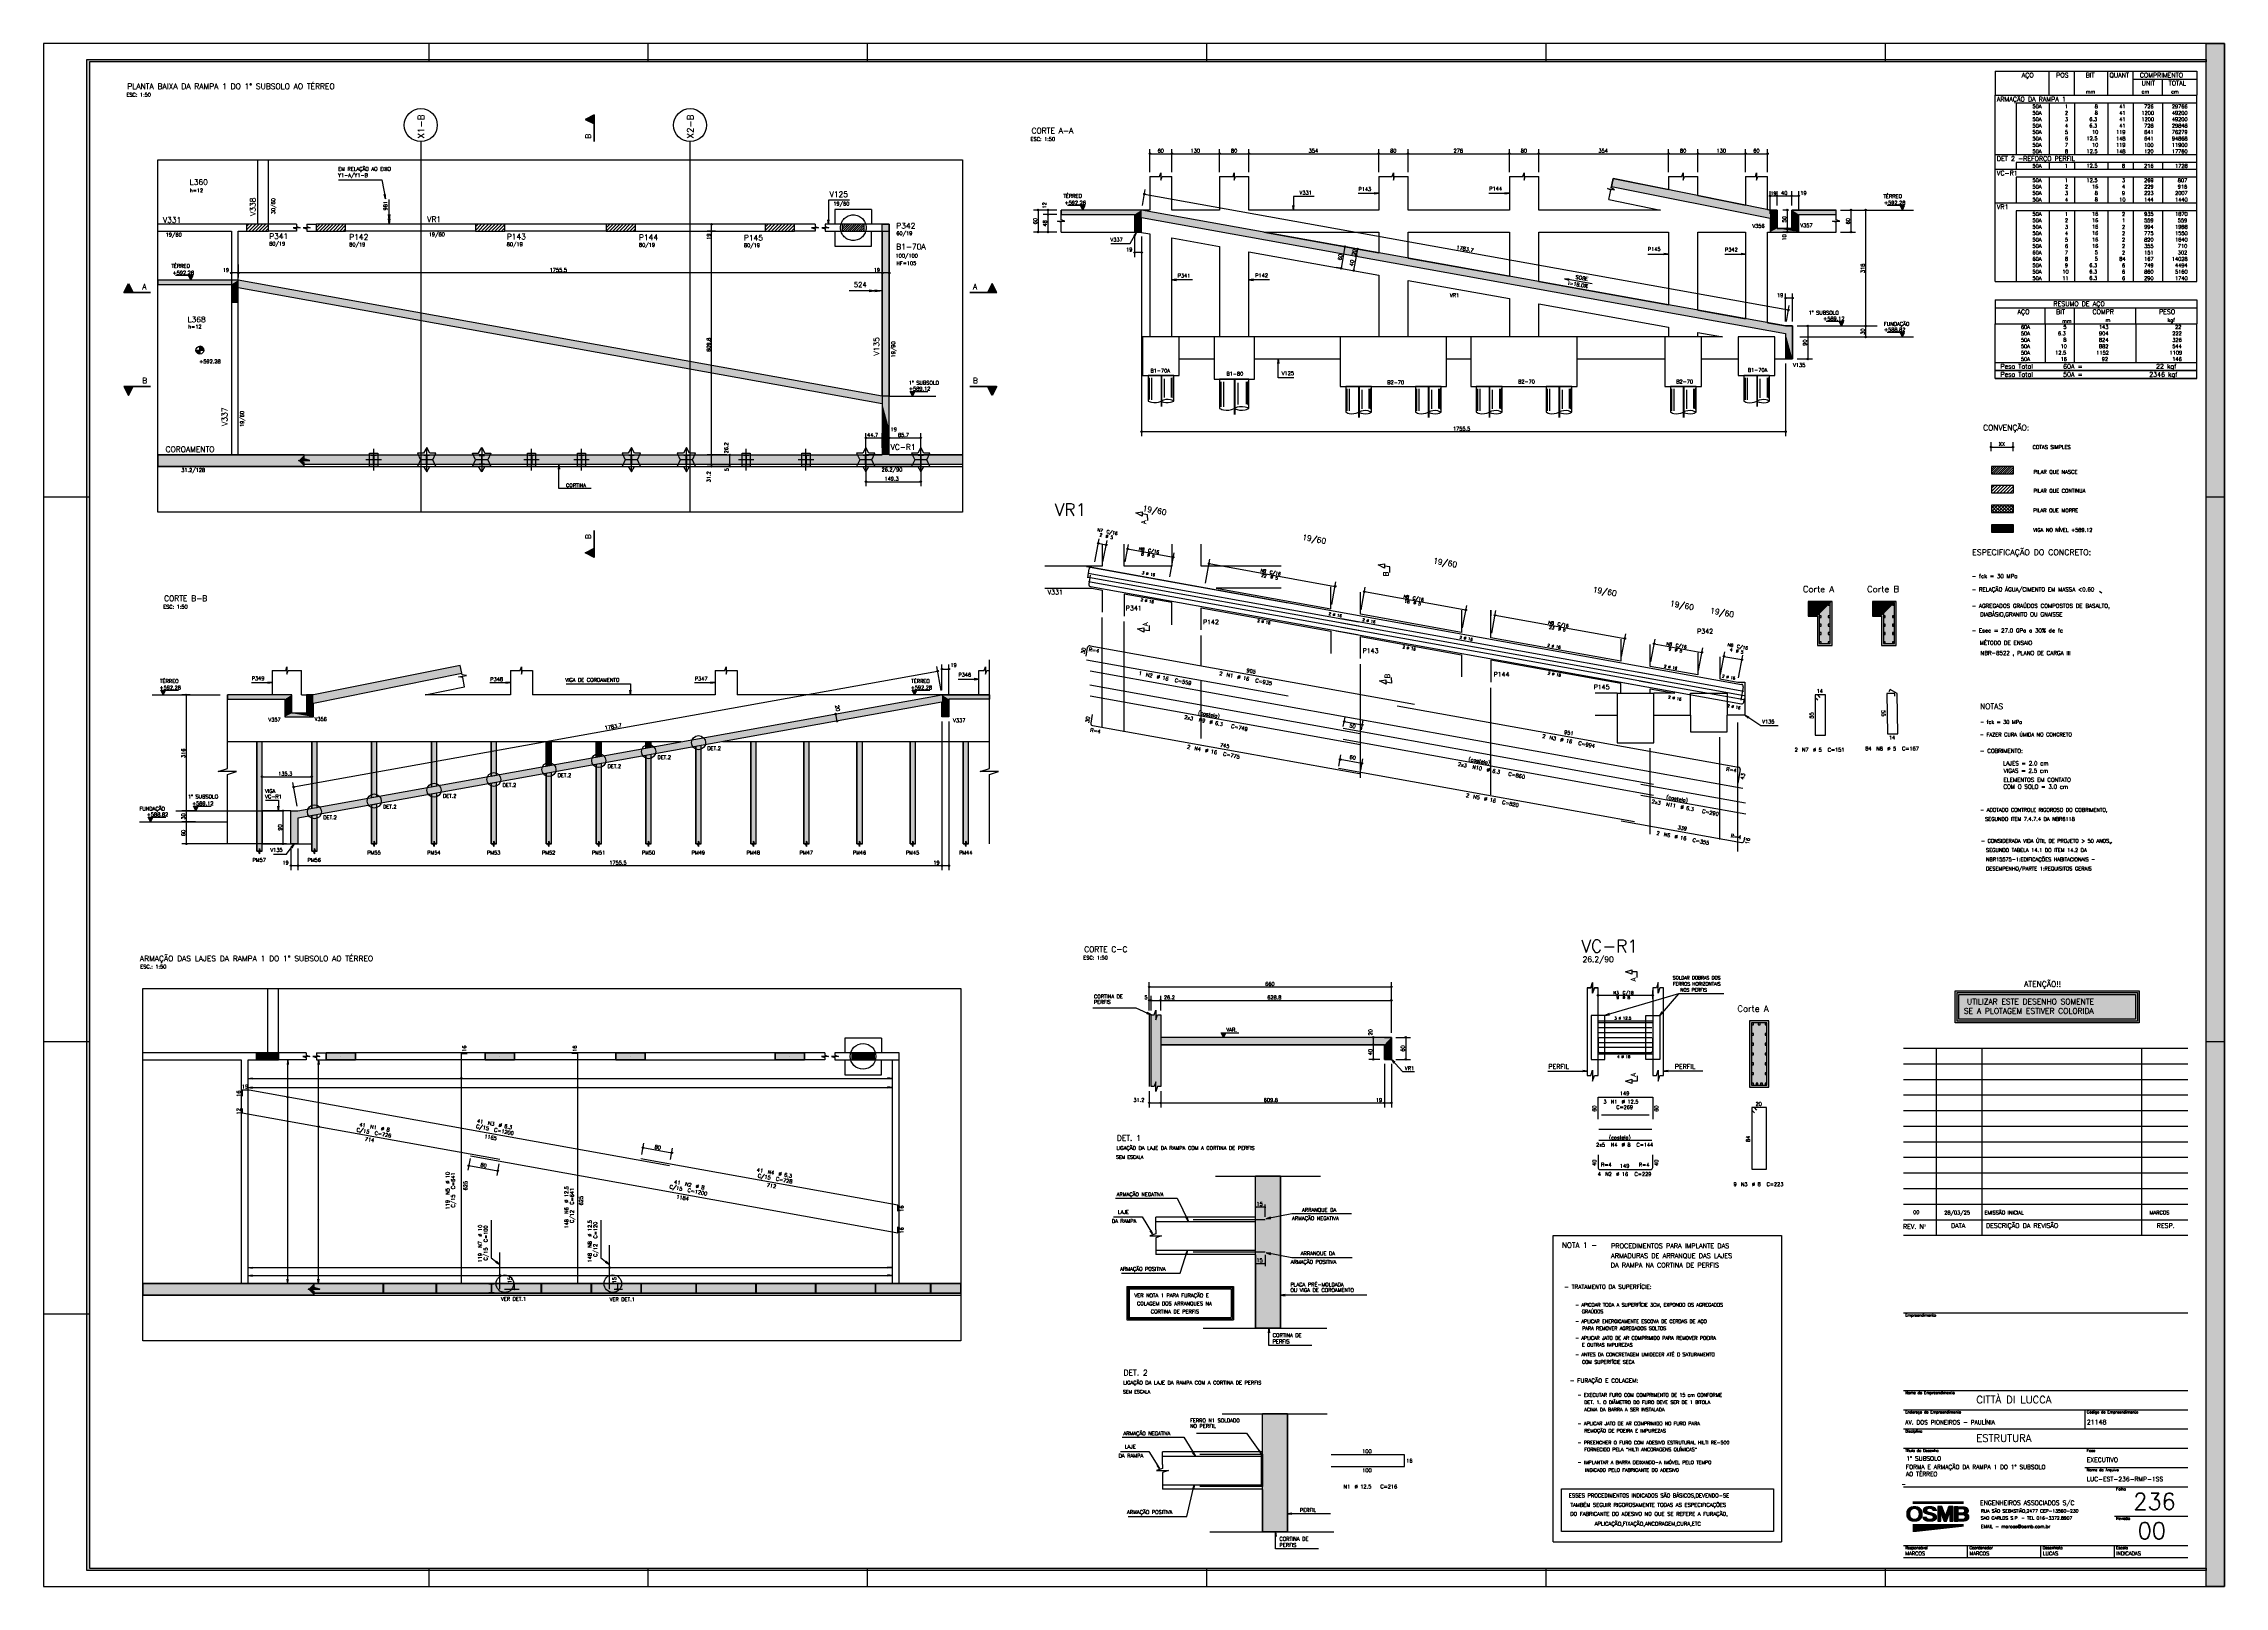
# Model space of a CAD drawing. Extents: x 0 to 119, y 0 to 84.
import ezdxf

# ---------------------------------------------------------------- set-up
doc = ezdxf.new("R2010")
doc.units = 0
doc.header["$LTSCALE"] = 100
doc.header["$MEASUREMENT"] = 0
for name, pattern in [('ESTILO_TQS_0001', [0.85, 0.7, -0.15]), ('ESTILO_TQS_0002', [0.3, 0.2, -0.1]), ('ESTILO_TQS_0003', [2.05, 1.5, -0.2, 0.15, -0.2]), ('ESTILO_TQS_0004', [2.4, 1.5, 0.2, 0.15, -0.2, 0.15, -0.2])]:
    doc.linetypes.add(name, pattern=pattern)
for name, color, linetype in [('1', 1, 'CONTINUOUS'), ('11', 11, 'CONTINUOUS'), ('12', 12, 'CONTINUOUS'), ('13', 13, 'CONTINUOUS'), ('2', 2, 'CONTINUOUS'), ('20', 4, 'CONTINUOUS'), ('26', 3, 'CONTINUOUS'), ('29', 7, 'CONTINUOUS'), ('3', 3, 'CONTINUOUS'), ('4', 4, 'CONTINUOUS'), ('5', 5, 'CONTINUOUS'), ('6', 6, 'CONTINUOUS'), ('7', 7, 'CONTINUOUS'), ('8', 8, 'CONTINUOUS'), ('9', 9, 'CONTINUOUS')]:
    doc.layers.add(name, color=color, linetype=linetype)
doc.styles.get("Standard").update_dxf_attribs({"font": 'ROMANS.SHX'})

msp = doc.modelspace()

# ---------------------------------------------------------------- linework, layer by layer
at = {"layer": '1', "linetype": 'ESTILO_TQS_0002'}
for p, q in [((98.128333, 75.029067), (101.941672, 75.029067)), ((95.75453, 68.708999), (99.96301, 68.708999)), ((95.75453, 68.109023), (101.941672, 68.109023)), ((61.621071, 66.009023), (60.224489, 66.009023)), ((60.224489, 66.009023), (60.224489, 64.612441)), ((60.257384, 64.69848), (60.257384, 65.869314)), ((60.304129, 64.69168), (60.304129, 65.880133)), ((60.425663, 64.684882), (60.425665, 65.876527)), ((61.112812, 64.800467), (61.11281, 65.826028)), ((61.503292, 64.814065), (61.503292, 65.880133)), ((61.578515, 64.793668), (61.578515, 65.887348)), ((61.606308, 64.76647), (61.606308, 65.919811)), ((61.621071, 64.612441), (61.621071, 66.009023)), ((65.712577, 65.809023), (64.116483, 65.809023)), ((64.116483, 65.809023), (64.116483, 64.212929)), ((64.154077, 64.31126), (64.154077, 65.649356)), ((64.2075, 64.303489), (64.2075, 65.66172)), ((64.346397, 64.295719), (64.346398, 65.657599)), ((65.131709, 64.427816), (65.131708, 65.599885)), ((65.577972, 64.443357), (65.577972, 65.66172)), ((65.663941, 64.420046), (65.663941, 65.669965)), ((65.695705, 64.388962), (65.695705, 65.707066)), ((65.712577, 64.212929), (65.712577, 65.809023)), ((72.39453, 65.409023), (70.99453, 65.409023)), ((70.99453, 65.409023), (70.99453, 64.009023)), ((72.39453, 64.009023), (72.39453, 65.409023)), ((76.19453, 65.409023), (74.79453, 65.409023)), ((74.79453, 65.409023), (74.79453, 64.009023)), ((76.19453, 64.009023), (76.19453, 65.409023)), ((79.51453, 65.409023), (78.11453, 65.409023)), ((78.11453, 65.409023), (78.11453, 64.009023)), ((79.51453, 64.009023), (79.51453, 65.409023)), ((83.31453, 65.409023), (81.91453, 65.409023)), ((81.91453, 65.409023), (81.91453, 64.009023)), ((83.31453, 64.009023), (83.31453, 65.409023)), ((90.09453, 65.409023), (88.69453, 65.409023)), ((88.69453, 65.409023), (88.69453, 64.009023)), ((90.09453, 64.009023), (90.09453, 65.409023)), ((94.10278, 66.009023), (92.70278, 66.009023)), ((92.70278, 66.009023), (92.70278, 64.609023)), ((92.735756, 64.695274), (92.735756, 65.868972)), ((92.782615, 64.688457), (92.782615, 65.879818)), ((92.904447, 64.681642), (92.904449, 65.876203)), ((93.593277, 64.79751), (93.593275, 65.82558)), ((93.984713, 64.811142), (93.984713, 65.879818)), ((94.060119, 64.790694), (94.060119, 65.88705)), ((94.087981, 64.76343), (94.087981, 65.919593)), ((94.10278, 64.609023), (94.10278, 66.009023)), ((46.106286, 64.888244), (48.651801, 64.888244)), ((71.027506, 64.095274), (71.027506, 65.268972)), ((71.074365, 64.088457), (71.074365, 65.279818)), ((71.196198, 64.081642), (71.196199, 65.276203)), ((71.885027, 64.19751), (71.885026, 65.22558)), ((72.276463, 64.211142), (72.276463, 65.279818)), ((72.35187, 64.190694), (72.35187, 65.28705)), ((72.379731, 64.16343), (72.379731, 65.319593)), ((74.827506, 64.095274), (74.827506, 65.268972)), ((74.874365, 64.088457), (74.874365, 65.279818)), ((74.996198, 64.081642), (74.996199, 65.276203)), ((75.685027, 64.19751), (75.685026, 65.22558)), ((76.076463, 64.211142), (76.076463, 65.279818)), ((76.15187, 64.190694), (76.15187, 65.28705)), ((76.179731, 64.16343), (76.179731, 65.319593)), ((78.147506, 64.095274), (78.147506, 65.268972)), ((78.194365, 64.088457), (78.194365, 65.279818)), ((78.316198, 64.081642), (78.316199, 65.276203)), ((79.005027, 64.19751), (79.005026, 65.22558)), ((79.396463, 64.211142), (79.396463, 65.279818)), ((79.47187, 64.190694), (79.47187, 65.28705)), ((79.499731, 64.16343), (79.499731, 65.319593)), ((81.947506, 64.095274), (81.947506, 65.268972)), ((81.994365, 64.088457), (81.994365, 65.279818)), ((82.116198, 64.081642), (82.116199, 65.276203)), ((82.805027, 64.19751), (82.805026, 65.22558)), ((83.196463, 64.211142), (83.196463, 65.279818)), ((83.27187, 64.190694), (83.27187, 65.28705)), ((83.299731, 64.16343), (83.299731, 65.319593)), ((88.727506, 64.095274), (88.727506, 65.268972)), ((88.774365, 64.088457), (88.774365, 65.279818)), ((88.896198, 64.081642), (88.896199, 65.276203)), ((89.585027, 64.19751), (89.585026, 65.22558)), ((89.976463, 64.211142), (89.976463, 65.279818)), ((90.05187, 64.190694), (90.05187, 65.28705)), ((90.079731, 64.16343), (90.079731, 65.319593)), ((5.918925, 48.598628), (9.619867, 48.598628)), ((51.564213, 48.598628), (46.935241, 48.598628)), ((70.911627, 47.146101), (71.895809, 46.968939)), ((71.876778, 44.862805), (70.690321, 45.076378)), ((5.225142, 41.678584), (10.019867, 41.678584)), ((7.203803, 42.27856), (13.086873, 42.27856))]:
    msp.add_line(p, q, dxfattribs=at)
at = {"layer": '1', "linetype": 'ESTILO_TQS_0003'}
for p, q in [((60.92278, 66.009023), (60.92278, 64.327236)), ((60.93578, 66.009023), (60.93578, 64.327236)), ((60.94878, 66.009023), (60.94878, 64.327236)), ((64.91453, 65.809023), (64.91453, 63.886981)), ((64.92753, 65.809023), (64.92753, 63.886981)), ((64.94053, 65.809023), (64.94053, 63.886981)), ((71.69453, 65.409023), (71.69453, 63.723121)), ((71.70753, 65.409023), (71.70753, 63.723121)), ((71.72053, 65.409023), (71.72053, 63.723121)), ((75.49453, 65.409023), (75.49453, 63.723121)), ((75.50753, 65.409023), (75.50753, 63.723121)), ((75.52053, 65.409023), (75.52053, 63.723121)), ((78.81453, 65.409023), (78.81453, 63.723121)), ((78.82753, 65.409023), (78.82753, 63.723121)), ((78.84053, 65.409023), (78.84053, 63.723121)), ((82.61453, 65.409023), (82.61453, 63.723121)), ((82.62753, 65.409023), (82.62753, 63.723121)), ((82.64053, 65.409023), (82.64053, 63.723121)), ((89.39453, 65.409023), (89.39453, 63.723121)), ((89.40753, 65.409023), (89.40753, 63.723121)), ((89.42053, 65.409023), (89.42053, 63.723121)), ((93.40278, 66.009023), (93.40278, 64.323121)), ((93.41578, 66.009023), (93.41578, 64.323121)), ((93.42878, 66.009023), (93.42878, 64.323121)), ((57.062346, 49.913624), (92.644405, 43.508254)), ((84.93975, 25.69697), (87.54575, 25.69697))]:
    msp.add_line(p, q, dxfattribs=at)
at = {"layer": '1', "linetype": 'Continuous'}
for p, q in [((17.996283, 60.823467), (17.996283, 62.009467)), ((20.886303, 62.083237), (20.719637, 61.778573)), ((21.05297, 61.778573), (20.886303, 62.083237)), ((20.886303, 60.749904), (20.886303, 62.083237)), ((23.719605, 61.778461), (23.886272, 62.083131)), ((23.886272, 62.083131), (24.052939, 61.778461)), ((23.886272, 62.083131), (23.886272, 60.749797)), ((26.606291, 60.823467), (26.606291, 62.009467)), ((29.326291, 60.823467), (29.326291, 62.009467)), ((32.046303, 62.083237), (31.879637, 61.778573)), ((32.21297, 61.778573), (32.046303, 62.083237)), ((32.046303, 60.749904), (32.046303, 62.083237)), ((35.046303, 62.083237), (34.879637, 61.778573)), ((35.21297, 61.778573), (35.046303, 62.083237)), ((35.046303, 60.749904), (35.046303, 62.083237)), ((38.306291, 60.823467), (38.306291, 62.009467)), ((41.566291, 60.823467), (41.566291, 62.009467)), ((44.826303, 62.083237), (44.659636, 61.778573)), ((44.99297, 61.778573), (44.826303, 62.083237)), ((44.826303, 60.749904), (44.826303, 62.083237)), ((47.826303, 62.083237), (47.659636, 61.778573)), ((47.99297, 61.778573), (47.826303, 62.083237)), ((47.826303, 60.749904), (47.826303, 62.083237)), ((18.416793, 61.416571), (17.575793, 61.416571)), ((17.775793, 61.778571), (18.216793, 61.778571)), ((17.775793, 61.054571), (17.775793, 61.778571)), ((18.216793, 61.054571), (17.775793, 61.054571)), ((17.849283, 61.656171), (17.849283, 61.678571)), ((17.849283, 61.678571), (18.143283, 61.678571)), ((17.970083, 61.656171), (17.849283, 61.656171)), ((17.849283, 61.154571), (17.849283, 61.176971)), ((17.849283, 61.176971), (17.970083, 61.176971)), ((18.143283, 61.154571), (17.849283, 61.154571)), ((17.989683, 61.196571), (17.989683, 61.636571)), ((18.002883, 61.636571), (18.002883, 61.196571)), ((18.143283, 61.656171), (18.022483, 61.656171)), ((18.022483, 61.176971), (18.143283, 61.176971)), ((18.143283, 61.678571), (18.143283, 61.656171)), ((18.143283, 61.176971), (18.143283, 61.154571)), ((18.216793, 61.778571), (18.216793, 61.054571)), ((20.719637, 61.778573), (20.386303, 61.778573)), ((20.386303, 61.778573), (20.55297, 61.416571)), ((20.55297, 61.416571), (20.386303, 61.054573)), ((20.386303, 61.054573), (20.719637, 61.054573)), ((21.219637, 61.416571), (20.55297, 61.416571)), ((20.719637, 61.054573), (20.886303, 60.749904)), ((20.739291, 61.656171), (20.739291, 61.678571)), ((20.739291, 61.678571), (21.033291, 61.678571)), ((20.860091, 61.656171), (20.739291, 61.656171)), ((20.739291, 61.154571), (20.739291, 61.176971)), ((20.739291, 61.176971), (20.860091, 61.176971)), ((21.033291, 61.154571), (20.739291, 61.154571)), ((20.879691, 61.196571), (20.879691, 61.636571)), ((20.886303, 60.749904), (21.05297, 61.054573)), ((20.892891, 61.636571), (20.892891, 61.196571)), ((21.033291, 61.656171), (20.912491, 61.656171)), ((20.912491, 61.176971), (21.033291, 61.176971)), ((21.033291, 61.678571), (21.033291, 61.656171)), ((21.033291, 61.176971), (21.033291, 61.154571)), ((21.386303, 61.778573), (21.05297, 61.778573)), ((21.05297, 61.054573), (21.386303, 61.054573)), ((21.219637, 61.416571), (21.386303, 61.778573)), ((21.386303, 61.054573), (21.219637, 61.416571)), ((23.552939, 61.416464), (23.386272, 61.778461)), ((23.386272, 61.778461), (23.719605, 61.778461)), ((23.386272, 61.054461), (23.552939, 61.416464)), ((23.719605, 61.054461), (23.386272, 61.054461)), ((24.219605, 61.416464), (23.552939, 61.416464)), ((23.886272, 60.749797), (23.719605, 61.054461)), ((23.73926, 61.678464), (23.73926, 61.656064)), ((24.03326, 61.678464), (23.73926, 61.678464)), ((23.73926, 61.656064), (23.86006, 61.656064)), ((23.86006, 61.176864), (23.73926, 61.176864)), ((23.73926, 61.176864), (23.73926, 61.154464)), ((23.73926, 61.154464), (24.03326, 61.154464)), ((23.87966, 61.636464), (23.87966, 61.196464)), ((24.052939, 61.054461), (23.886272, 60.749797)), ((23.89286, 61.196464), (23.89286, 61.636464)), ((23.91246, 61.656064), (24.03326, 61.656064)), ((24.03326, 61.176864), (23.91246, 61.176864)), ((24.03326, 61.656064), (24.03326, 61.678464)), ((24.03326, 61.154464), (24.03326, 61.176864)), ((24.052939, 61.778461), (24.386272, 61.778461)), ((24.386272, 61.054461), (24.052939, 61.054461)), ((24.386272, 61.778461), (24.219605, 61.416464)), ((24.219605, 61.416464), (24.386272, 61.054461)), ((27.026801, 61.416571), (26.185801, 61.416571)), ((26.385801, 61.778571), (26.826801, 61.778571)), ((26.385801, 61.054571), (26.385801, 61.778571)), ((26.826801, 61.054571), (26.385801, 61.054571)), ((26.459291, 61.656171), (26.459291, 61.678571)), ((26.459291, 61.678571), (26.753291, 61.678571)), ((26.580091, 61.656171), (26.459291, 61.656171)), ((26.459291, 61.154571), (26.459291, 61.176971)), ((26.459291, 61.176971), (26.580091, 61.176971)), ((26.753291, 61.154571), (26.459291, 61.154571)), ((26.599691, 61.196571), (26.599691, 61.636571)), ((26.612891, 61.636571), (26.612891, 61.196571)), ((26.753291, 61.656171), (26.632491, 61.656171)), ((26.632491, 61.176971), (26.753291, 61.176971)), ((26.753291, 61.678571), (26.753291, 61.656171)), ((26.753291, 61.176971), (26.753291, 61.154571)), ((26.826801, 61.778571), (26.826801, 61.054571)), ((29.746801, 61.416571), (28.905801, 61.416571)), ((29.105801, 61.778571), (29.546801, 61.778571)), ((29.105801, 61.054571), (29.105801, 61.778571)), ((29.546801, 61.054571), (29.105801, 61.054571)), ((29.179291, 61.656171), (29.179291, 61.678571)), ((29.179291, 61.678571), (29.473291, 61.678571)), ((29.300091, 61.656171), (29.179291, 61.656171)), ((29.179291, 61.154571), (29.179291, 61.176971)), ((29.179291, 61.176971), (29.300091, 61.176971)), ((29.473291, 61.154571), (29.179291, 61.154571)), ((29.319691, 61.196571), (29.319691, 61.636571)), ((29.332891, 61.636571), (29.332891, 61.196571)), ((29.473291, 61.656171), (29.352491, 61.656171)), ((29.352491, 61.176971), (29.473291, 61.176971)), ((29.473291, 61.678571), (29.473291, 61.656171)), ((29.473291, 61.176971), (29.473291, 61.154571)), ((29.546801, 61.778571), (29.546801, 61.054571)), ((31.879637, 61.778573), (31.546303, 61.778573)), ((31.546303, 61.778573), (31.71297, 61.416571)), ((31.71297, 61.416571), (31.546303, 61.054573)), ((31.546303, 61.054573), (31.879637, 61.054573)), ((32.379637, 61.416571), (31.71297, 61.416571)), ((31.879637, 61.054573), (32.046303, 60.749904)), ((31.899291, 61.656171), (31.899291, 61.678571)), ((31.899291, 61.678571), (32.193291, 61.678571)), ((32.020091, 61.656171), (31.899291, 61.656171)), ((31.899291, 61.154571), (31.899291, 61.176971)), ((31.899291, 61.176971), (32.020091, 61.176971)), ((32.193291, 61.154571), (31.899291, 61.154571)), ((32.039691, 61.196571), (32.039691, 61.636571)), ((32.046303, 60.749904), (32.21297, 61.054573)), ((32.052891, 61.636571), (32.052891, 61.196571)), ((32.193291, 61.656171), (32.072491, 61.656171)), ((32.072491, 61.176971), (32.193291, 61.176971)), ((32.193291, 61.678571), (32.193291, 61.656171)), ((32.193291, 61.176971), (32.193291, 61.154571)), ((32.546303, 61.778573), (32.21297, 61.778573)), ((32.21297, 61.054573), (32.546303, 61.054573)), ((32.379637, 61.416571), (32.546303, 61.778573)), ((32.546303, 61.054573), (32.379637, 61.416571)), ((34.879637, 61.778573), (34.546303, 61.778573)), ((34.546303, 61.778573), (34.71297, 61.416571)), ((34.71297, 61.416571), (34.546303, 61.054573)), ((34.546303, 61.054573), (34.879637, 61.054573)), ((35.379637, 61.416571), (34.71297, 61.416571)), ((34.879637, 61.054573), (35.046303, 60.749904)), ((34.899291, 61.656171), (34.899291, 61.678571)), ((34.899291, 61.678571), (35.193291, 61.678571)), ((35.020091, 61.656171), (34.899291, 61.656171)), ((34.899291, 61.154571), (34.899291, 61.176971)), ((34.899291, 61.176971), (35.020091, 61.176971)), ((35.193291, 61.154571), (34.899291, 61.154571)), ((35.039691, 61.196571), (35.039691, 61.636571)), ((35.046303, 60.749904), (35.21297, 61.054573)), ((35.052891, 61.636571), (35.052891, 61.196571)), ((35.193291, 61.656171), (35.072491, 61.656171)), ((35.072491, 61.176971), (35.193291, 61.176971)), ((35.193291, 61.678571), (35.193291, 61.656171)), ((35.193291, 61.176971), (35.193291, 61.154571)), ((35.546303, 61.778573), (35.21297, 61.778573)), ((35.21297, 61.054573), (35.546303, 61.054573)), ((35.379637, 61.416571), (35.546303, 61.778573)), ((35.546303, 61.054573), (35.379637, 61.416571)), ((38.726801, 61.416571), (37.885801, 61.416571)), ((38.085801, 61.778571), (38.526801, 61.778571)), ((38.085801, 61.054571), (38.085801, 61.778571)), ((38.526801, 61.054571), (38.085801, 61.054571)), ((38.159291, 61.656171), (38.159291, 61.678571)), ((38.159291, 61.678571), (38.453291, 61.678571)), ((38.280091, 61.656171), (38.159291, 61.656171)), ((38.159291, 61.154571), (38.159291, 61.176971)), ((38.159291, 61.176971), (38.280091, 61.176971)), ((38.453291, 61.154571), (38.159291, 61.154571)), ((38.299691, 61.196571), (38.299691, 61.636571)), ((38.312891, 61.636571), (38.312891, 61.196571)), ((38.453291, 61.656171), (38.332491, 61.656171)), ((38.332491, 61.176971), (38.453291, 61.176971)), ((38.453291, 61.678571), (38.453291, 61.656171)), ((38.453291, 61.176971), (38.453291, 61.154571)), ((38.526801, 61.778571), (38.526801, 61.054571)), ((41.986801, 61.416571), (41.145801, 61.416571)), ((41.345801, 61.778571), (41.786801, 61.778571)), ((41.345801, 61.054571), (41.345801, 61.778571)), ((41.786801, 61.054571), (41.345801, 61.054571)), ((41.419291, 61.656171), (41.419291, 61.678571)), ((41.419291, 61.678571), (41.713291, 61.678571)), ((41.540091, 61.656171), (41.419291, 61.656171)), ((41.419291, 61.154571), (41.419291, 61.176971)), ((41.419291, 61.176971), (41.540091, 61.176971)), ((41.713291, 61.154571), (41.419291, 61.154571)), ((41.559691, 61.196571), (41.559691, 61.636571)), ((41.572891, 61.636571), (41.572891, 61.196571)), ((41.713291, 61.656171), (41.592491, 61.656171)), ((41.592491, 61.176971), (41.713291, 61.176971)), ((41.713291, 61.678571), (41.713291, 61.656171)), ((41.713291, 61.176971), (41.713291, 61.154571)), ((41.786801, 61.778571), (41.786801, 61.054571)), ((44.659636, 61.778573), (44.326303, 61.778573)), ((44.326303, 61.778573), (44.49297, 61.416571)), ((44.49297, 61.416571), (44.326303, 61.054573)), ((44.326303, 61.054573), (44.659636, 61.054573)), ((45.159636, 61.416571), (44.49297, 61.416571)), ((44.659636, 61.054573), (44.826303, 60.749904)), ((44.679291, 61.656171), (44.679291, 61.678571)), ((44.679291, 61.678571), (44.973291, 61.678571)), ((44.800091, 61.656171), (44.679291, 61.656171)), ((44.679291, 61.154571), (44.679291, 61.176971)), ((44.679291, 61.176971), (44.800091, 61.176971)), ((44.973291, 61.154571), (44.679291, 61.154571)), ((44.819691, 61.196571), (44.819691, 61.636571)), ((44.826303, 60.749904), (44.99297, 61.054573)), ((44.832891, 61.636571), (44.832891, 61.196571)), ((44.973291, 61.656171), (44.852491, 61.656171)), ((44.852491, 61.176971), (44.973291, 61.176971)), ((44.973291, 61.678571), (44.973291, 61.656171)), ((44.973291, 61.176971), (44.973291, 61.154571)), ((45.326303, 61.778573), (44.99297, 61.778573)), ((44.99297, 61.054573), (45.326303, 61.054573)), ((45.159636, 61.416571), (45.326303, 61.778573)), ((45.326303, 61.054573), (45.159636, 61.416571)), ((46.106286, 61.678571), (50.106286, 61.678571)), ((47.659636, 61.778573), (47.326303, 61.778573)), ((47.326303, 61.778573), (47.49297, 61.416571)), ((47.49297, 61.416571), (47.326303, 61.054573)), ((47.326303, 61.054573), (47.659636, 61.054573)), ((48.159636, 61.416571), (47.49297, 61.416571)), ((47.659636, 61.054573), (47.826303, 60.749904)), ((47.679291, 61.656171), (47.679291, 61.678571)), ((47.679291, 61.678571), (47.973291, 61.678571)), ((47.800091, 61.656171), (47.679291, 61.656171)), ((47.679291, 61.154571), (47.679291, 61.176971)), ((47.679291, 61.176971), (47.800091, 61.176971)), ((47.973291, 61.154571), (47.679291, 61.154571)), ((47.819691, 61.196571), (47.819691, 61.636571)), ((47.826303, 60.749904), (47.99297, 61.054573)), ((47.832891, 61.636571), (47.832891, 61.196571)), ((47.973291, 61.656171), (47.852491, 61.656171)), ((47.852491, 61.176971), (47.973291, 61.176971)), ((47.973291, 61.678571), (47.973291, 61.656171)), ((47.973291, 61.176971), (47.973291, 61.154571)), ((48.326303, 61.778573), (47.99297, 61.778573)), ((47.99297, 61.054573), (48.326303, 61.054573)), ((48.159636, 61.416571), (48.326303, 61.778573)), ((48.326303, 61.054573), (48.159636, 61.416571)), ((11.913867, 42.278628), (11.913867, 40.478584)), ((14.619867, 42.007743), (14.619867, 40.478584)), ((45.677944, 29.892319), (43.677944, 29.892319)), ((43.677944, 29.892319), (43.677944, 29.082319)), ((45.677944, 29.892319), (45.677944, 29.082319)), ((12.197944, 28.892319), (12.197944, 28.892319)), ((14.322879, 29.08232), (12.797944, 29.08232)), ((14.322879, 28.70232), (12.797944, 28.70232)), ((14.874263, 29.08232), (15.397944, 29.08232)), ((14.874263, 28.70232), (15.397944, 28.70232)), ((16.197944, 28.89232), (16.197944, 28.89232)), ((24.077944, 29.08232), (16.997944, 29.08232)), ((24.077944, 28.70232), (16.997944, 28.70232)), ((24.877944, 28.89232), (24.877944, 28.89232)), ((31.197944, 29.082319), (25.677944, 29.082319)), ((31.197944, 28.702319), (25.677944, 28.702319)), ((31.997944, 28.892319), (31.997944, 28.892319)), ((40.677944, 28.892319), (40.677944, 28.892319)), ((42.594829, 29.08232), (41.477944, 29.08232)), ((42.594829, 28.70232), (41.477944, 28.70232)), ((43.677944, 28.702319), (43.677944, 27.892319)), ((44.677944, 28.892319), (44.677944, 28.892319)), ((45.677944, 27.892319), (45.677944, 28.702319)), ((46.257944, 28.702319), (46.637944, 28.702319)), ((43.677944, 27.892319), (45.677944, 27.892319)), ((5.40984, 16.506319), (50.002027, 16.506319)), ((5.40984, 16.506319), (5.40984, 15.982319)), ((5.40984, 15.882319), (50.002027, 15.882317)), ((14.740203, 15.882319), (5.40984, 15.882319)), ((50.002027, 15.982319), (14.740203, 15.982319)), ((46.257944, 15.982319), (46.637944, 15.982319))]:
    msp.add_line(p, q, dxfattribs=at)
at = {"layer": '1', "linetype": 'ESTILO_TQS_0001'}
for p, q in [((57.045317, 49.14379), (71.785002, 46.490398)), ((70.84553, 46.779194), (87.770407, 43.732431)), ((87.082307, 43.736626), (92.796557, 42.707964)), ((84.79975, 24.92197), (87.68615, 24.92197))]:
    msp.add_line(p, q, dxfattribs=at)
at = {"layer": '1', "linetype": 'Continuous'}
for points in [[(30.013298, 80.213137), (29.52227, 79.967624), (30.013298, 79.722109), (30.013298, 80.213137)], [(4.380526, 70.526118), (4.626039, 71.017146), (4.871554, 70.526118), (4.380526, 70.526118)], [(51.962046, 70.526118), (51.716533, 71.017146), (51.471018, 70.526118), (51.962046, 70.526118)], [(4.380526, 65.407023), (4.626039, 64.915995), (4.871554, 65.407023), (4.380526, 65.407023)], [(51.962046, 65.407023), (51.716533, 64.915995), (51.471018, 65.407023), (51.962046, 65.407023)], [(14.208545, 61.05457), (14.208545, 61.262571), (13.896544, 61.36657), (14.520545, 61.36657), (14.208545, 61.470571), (14.208545, 61.678571), (6.236286, 61.678571), (6.236286, 61.05457), (14.208545, 61.05457)], [(44.826303, 61.154571), (14.208545, 61.154571), (14.208545, 61.262571), (13.896544, 61.36657), (14.520545, 61.36657), (14.208545, 61.470571), (14.208545, 61.678571), (44.826303, 61.678571), (44.826303, 61.154571)], [(47.826291, 61.678571), (50.106286, 61.678571), (50.106286, 61.154571), (47.826291, 61.154571), (47.826291, 61.678571)], [(30.013298, 56.094631), (29.52227, 56.340145), (30.013298, 56.58566), (30.013298, 56.094631)], [(97.508212, 51.293409), (97.508212, 53.693409), (96.208212, 53.693409), (96.208212, 52.893409), (96.708212, 52.893409), (96.708212, 51.293409), (97.508212, 51.293409)], [(101.008212, 51.293409), (101.008212, 53.693409), (99.708212, 53.693409), (99.708212, 52.893409), (100.208212, 52.893409), (100.208212, 51.293409), (101.008212, 51.293409)], [(12.197944, 32.585126), (12.197944, 29.082319)], [(12.797944, 29.082319), (12.797944, 32.585126)], [(60.382605, 31.148603), (60.557272, 31.148603), (60.644605, 31.410603), (60.644605, 30.886603), (60.731938, 31.148603), (60.906605, 31.148603), (60.906605, 27.246572), (60.731938, 27.246572), (60.644605, 26.984572), (60.644605, 27.508572), (60.557272, 27.246572), (60.382605, 27.246572), (60.382605, 31.148603)], [(94.062521, 27.22197), (94.062521, 30.82197), (93.014521, 30.82197), (93.014521, 27.22197), (94.062521, 27.22197)], [(10.957944, 29.082319), (5.40984, 29.082319)], [(5.40984, 28.702319), (10.767944, 28.702319)], [(10.767944, 28.702319), (10.767944, 16.506319)], [(11.597944, 29.082319), (10.957944, 29.082319)], [(11.147944, 16.506319), (11.147944, 28.702319)], [(11.147944, 28.702319), (11.597944, 28.702319)], [(11.597944, 28.702319), (12.797944, 28.702319), (12.797944, 29.082319), (11.597944, 29.082319), (11.597944, 28.702319)], [(11.597944, 29.082319), (12.797944, 29.082319), (12.797944, 28.702319), (11.597944, 28.702319), (11.597944, 29.082319)], [(14.322879, 29.08232), (14.322879, 28.955653), (14.512879, 28.89232), (14.132879, 28.89232), (14.322879, 28.828986), (14.322879, 28.70232)], [(14.874263, 29.08232), (14.874263, 28.955653), (15.064263, 28.89232), (14.684263, 28.89232), (14.874263, 28.828986), (14.874263, 28.70232)], [(15.397944, 28.70232), (16.997944, 28.70232), (16.997944, 29.08232), (15.397944, 29.08232), (15.397944, 28.70232)], [(15.397944, 29.08232), (16.997944, 29.08232), (16.997944, 28.70232), (15.397944, 28.70232), (15.397944, 29.08232)], [(24.077944, 28.70232), (25.677944, 28.70232), (25.677944, 29.08232), (24.077944, 29.08232), (24.077944, 28.70232)], [(24.077944, 29.08232), (25.677944, 29.08232), (25.677944, 28.702319), (24.077944, 28.702319), (24.077944, 29.08232)], [(31.197944, 28.702319), (32.797944, 28.702319), (32.797944, 29.082319), (31.197944, 29.082319), (31.197944, 28.702319)], [(31.197944, 29.082319), (32.797944, 29.082319), (32.797944, 28.702319), (31.197944, 28.702319), (31.197944, 29.082319)], [(39.877944, 29.082319), (32.797944, 29.082319)], [(32.797944, 28.702319), (39.877944, 28.702319)], [(39.877944, 28.702319), (41.477944, 28.702319), (41.477944, 29.082319), (39.877944, 29.082319), (39.877944, 28.702319)], [(39.877944, 29.082319), (41.477944, 29.082319), (41.477944, 28.702319), (39.877944, 28.702319), (39.877944, 29.082319)], [(42.594829, 29.08232), (42.594829, 28.955653), (42.784829, 28.89232), (42.404829, 28.89232), (42.594829, 28.828986), (42.594829, 28.70232)], [(43.146214, 29.08232), (43.146214, 28.955653), (43.336214, 28.89232), (42.956214, 28.89232), (43.146214, 28.828986), (43.146214, 28.70232)], [(46.257944, 29.082319), (43.146214, 29.082319)], [(43.146214, 28.702319), (46.257944, 28.702319)], [(44.077944, 28.702319), (45.277944, 28.702319), (45.277944, 29.082319), (44.077944, 29.082319), (44.077944, 28.702319)], [(44.077944, 29.082319), (45.277944, 29.082319), (45.277944, 28.702319), (44.077944, 28.702319), (44.077944, 29.082319)], [(46.637944, 29.082319), (45.677944, 29.082319)], [(45.677944, 28.702319), (46.257944, 28.702319)], [(46.257944, 28.702319), (46.257944, 16.506319)], [(46.637944, 16.506319), (46.637944, 29.082319)], [(66.083029, 22.359607), (67.443029, 22.359607), (67.443029, 14.067803), (66.083029, 14.067803), (66.083029, 22.359607)], [(14.740203, 15.882319), (14.740203, 16.090319), (14.428202, 16.194319), (15.052203, 16.194319), (14.740203, 16.298319), (14.740203, 16.506319), (5.40984, 16.506319), (5.40984, 15.882319), (14.740203, 15.882319)], [(14.740203, 16.506319), (14.740203, 16.298319), (15.052203, 16.194319), (14.428202, 16.194319), (14.740203, 16.090319), (14.740203, 15.882319), (5.40984, 15.882319), (5.40984, 16.506319), (14.740203, 16.506319)], [(14.740203, 15.882319), (14.740203, 16.090319), (14.428202, 16.194319), (15.052203, 16.194319), (14.740203, 16.298319), (14.740203, 16.506319)], [(50.002027, 15.982319), (14.740203, 15.982319), (14.740203, 16.090319), (14.428202, 16.194319), (15.052203, 16.194319), (14.740203, 16.298319), (14.740203, 16.506319), (50.002027, 16.506319), (50.002027, 15.982319)], [(50.002027, 15.982319), (50.002027, 16.506319), (14.740203, 16.506319), (14.740203, 16.298319), (15.052203, 16.194319), (14.428202, 16.194319), (14.740203, 16.090319), (14.740203, 15.986319), (50.002027, 15.982319)], [(66.453437, 9.398378), (67.813437, 9.398378), (67.813437, 2.970614), (66.453437, 2.970614), (66.453437, 9.398378)]]:
    msp.add_lwpolyline(points, dxfattribs=at)
at = {"layer": '1', "linetype": 'ESTILO_TQS_0002'}
for points in [[(60.224489, 64.612441), (60.279112, 64.586822), (60.332518, 64.566651), (60.406972, 64.545845), (60.53123, 64.528495), (60.667925, 64.533192), (60.787246, 64.558008), (60.845148, 64.577568), (60.922779, 64.612441)], [(61.621071, 64.612439), (61.566447, 64.63806), (61.513042, 64.658229), (61.438589, 64.679037), (61.314329, 64.696385), (61.177636, 64.691687), (61.058313, 64.666873), (61.000411, 64.647313), (60.92278, 64.612439)], [(60.92278, 64.612442), (61.000411, 64.577568), (61.058313, 64.558009), (61.177636, 64.533193), (61.314329, 64.528496), (61.438589, 64.545845), (61.513042, 64.566652), (61.566447, 64.586822), (61.621071, 64.612442)], [(64.116483, 64.212929), (64.178909, 64.18365), (64.239945, 64.160598), (64.325035, 64.136819), (64.467044, 64.116991), (64.623267, 64.122359), (64.759634, 64.15072), (64.825808, 64.173075), (64.914528, 64.212929)], [(65.712577, 64.212927), (65.650149, 64.242208), (65.589115, 64.265259), (65.504025, 64.289039), (65.362015, 64.308866), (65.205794, 64.303496), (65.069425, 64.275137), (65.003251, 64.252783), (64.91453, 64.212927)], [(64.91453, 64.21293), (65.003251, 64.173075), (65.069425, 64.150721), (65.205794, 64.12236), (65.362015, 64.116993), (65.504025, 64.136819), (65.589115, 64.160599), (65.650149, 64.18365), (65.712577, 64.21293)], [(92.70278, 64.609023), (92.757537, 64.583342), (92.811074, 64.563122), (92.88571, 64.542265), (93.010272, 64.524873), (93.147301, 64.529581), (93.266914, 64.554457), (93.324958, 64.574066), (93.402779, 64.609023)], [(94.10278, 64.609022), (94.048022, 64.634706), (93.994486, 64.654924), (93.919851, 64.675783), (93.795287, 64.693174), (93.658259, 64.688464), (93.538645, 64.663589), (93.480601, 64.643982), (93.40278, 64.609022)], [(93.40278, 64.609025), (93.480601, 64.574066), (93.538645, 64.554459), (93.658259, 64.529582), (93.795287, 64.524874), (93.919851, 64.542265), (93.994486, 64.563123), (94.048022, 64.583342), (94.10278, 64.609025)], [(70.99453, 64.009023), (71.049287, 63.983342), (71.102825, 63.963122), (71.17746, 63.942265), (71.302022, 63.924873), (71.439052, 63.929581), (71.558665, 63.954457), (71.616709, 63.974066), (71.694529, 64.009023)], [(72.39453, 64.009022), (72.339772, 64.034706), (72.286236, 64.054924), (72.211601, 64.075783), (72.087037, 64.093174), (71.95001, 64.088464), (71.830395, 64.063589), (71.772351, 64.043982), (71.69453, 64.009022)], [(71.69453, 64.009025), (71.772351, 63.974066), (71.830395, 63.954459), (71.95001, 63.929582), (72.087037, 63.924874), (72.211601, 63.942265), (72.286236, 63.963123), (72.339772, 63.983342), (72.39453, 64.009025)], [(74.79453, 64.009023), (74.849287, 63.983342), (74.902825, 63.963122), (74.97746, 63.942265), (75.102022, 63.924873), (75.239052, 63.929581), (75.358665, 63.954457), (75.416709, 63.974066), (75.494529, 64.009023)], [(76.19453, 64.009022), (76.139772, 64.034706), (76.086236, 64.054924), (76.011601, 64.075783), (75.887037, 64.093174), (75.75001, 64.088464), (75.630395, 64.063589), (75.572351, 64.043982), (75.49453, 64.009022)], [(75.49453, 64.009025), (75.572351, 63.974066), (75.630395, 63.954459), (75.75001, 63.929582), (75.887037, 63.924874), (76.011601, 63.942265), (76.086236, 63.963123), (76.139772, 63.983342), (76.19453, 64.009025)], [(78.11453, 64.009023), (78.169287, 63.983342), (78.222825, 63.963122), (78.29746, 63.942265), (78.422022, 63.924873), (78.559052, 63.929581), (78.678665, 63.954457), (78.736709, 63.974066), (78.814529, 64.009023)], [(79.51453, 64.009022), (79.459772, 64.034706), (79.406236, 64.054924), (79.331601, 64.075783), (79.207037, 64.093174), (79.07001, 64.088464), (78.950395, 64.063589), (78.892351, 64.043982), (78.81453, 64.009022)], [(78.81453, 64.009025), (78.892351, 63.974066), (78.950395, 63.954459), (79.07001, 63.929582), (79.207037, 63.924874), (79.331601, 63.942265), (79.406236, 63.963123), (79.459772, 63.983342), (79.51453, 64.009025)], [(81.91453, 64.009023), (81.969287, 63.983342), (82.022825, 63.963122), (82.09746, 63.942265), (82.222022, 63.924873), (82.359052, 63.929581), (82.478665, 63.954457), (82.536709, 63.974066), (82.614529, 64.009023)], [(83.31453, 64.009022), (83.259772, 64.034706), (83.206236, 64.054924), (83.131601, 64.075783), (83.007037, 64.093174), (82.87001, 64.088464), (82.750395, 64.063589), (82.692351, 64.043982), (82.61453, 64.009022)], [(82.61453, 64.009025), (82.692351, 63.974066), (82.750395, 63.954459), (82.87001, 63.929582), (83.007037, 63.924874), (83.131601, 63.942265), (83.206236, 63.963123), (83.259772, 63.983342), (83.31453, 64.009025)], [(88.69453, 64.009023), (88.749287, 63.983342), (88.802825, 63.963122), (88.87746, 63.942265), (89.002022, 63.924873), (89.139052, 63.929581), (89.258665, 63.954457), (89.316709, 63.974066), (89.394529, 64.009023)], [(90.09453, 64.009022), (90.039772, 64.034706), (89.986236, 64.054924), (89.911601, 64.075783), (89.787037, 64.093174), (89.65001, 64.088464), (89.530395, 64.063589), (89.472351, 64.043982), (89.39453, 64.009022)], [(89.39453, 64.009025), (89.472351, 63.974066), (89.530395, 63.954459), (89.65001, 63.929582), (89.787037, 63.924874), (89.911601, 63.942265), (89.986236, 63.963123), (90.039772, 63.983342), (90.09453, 64.009025)], [(89.790722, 47.48951), (89.790722, 48.68951), (91.790722, 48.68951), (91.790722, 47.48951)], [(85.126199, 31.120557), (84.373301, 31.120557), (84.373301, 28.723383), (85.126199, 28.723383), (85.126199, 31.120557)], [(87.359301, 31.120557), (88.112199, 31.120557), (88.112199, 28.723383), (87.359301, 28.723383), (87.359301, 31.120557)]]:
    msp.add_lwpolyline(points, dxfattribs=at)
msp.add_circle((44.146286, 74.064571), 0.7, dxfattribs=at)
at = {"layer": '1', "linetype": 'Continuous'}
msp.add_circle((44.677944, 28.892319), 0.7, dxfattribs=at)
for centre, start, end in [((17.970083, 61.636571), 360, 90), ((17.970083, 61.196571), 270, 360), ((18.022483, 61.636571), 90, 179.999999), ((18.022483, 61.196571), 180, 270), ((20.860091, 61.636571), 360, 90), ((20.860091, 61.196571), 270, 360), ((20.912491, 61.636571), 90, 179.999999), ((20.912491, 61.196571), 180, 270), ((23.86006, 61.636464), 0, 90), ((23.86006, 61.196464), 270, 0), ((23.91246, 61.636464), 90, 180), ((23.91246, 61.196464), 180.000001, 270), ((26.580091, 61.636571), 360, 90), ((26.580091, 61.196571), 270, 360), ((26.632491, 61.636571), 90, 179.999999), ((26.632491, 61.196571), 180, 270), ((29.300091, 61.636571), 360, 90), ((29.300091, 61.196571), 270, 360), ((29.352491, 61.636571), 90, 179.999999), ((29.352491, 61.196571), 180, 270), ((32.020091, 61.636571), 360, 90), ((32.020091, 61.196571), 270, 360), ((32.072491, 61.636571), 90, 179.999999), ((32.072491, 61.196571), 180, 270), ((35.020091, 61.636571), 360, 90), ((35.020091, 61.196571), 270, 360), ((35.072491, 61.636571), 90, 179.999999), ((35.072491, 61.196571), 180, 270), ((38.280091, 61.636571), 360, 90), ((38.280091, 61.196571), 270, 360), ((38.332491, 61.636571), 90, 179.999999), ((38.332491, 61.196571), 180, 270), ((41.540091, 61.636571), 360, 90), ((41.540091, 61.196571), 270, 360), ((41.592491, 61.636571), 90, 179.999999), ((41.592491, 61.196571), 180, 270), ((44.800091, 61.636571), 360, 90), ((44.800091, 61.196571), 270, 360), ((44.852491, 61.636571), 90, 179.999999), ((44.852491, 61.196571), 180, 270), ((47.800091, 61.636571), 360, 90), ((47.800091, 61.196571), 270, 360), ((47.852491, 61.636571), 90, 179.999999), ((47.852491, 61.196571), 180, 270)]:
    msp.add_arc(centre, 0.0196, start, end, dxfattribs=at)
for points in [[(13.896544, 61.36657), (14.208545, 61.678571), (6.236286, 61.05457)], [(6.236286, 61.05457), (14.208545, 61.678571), (6.236286, 61.678571)], [(13.896544, 61.36657), (6.236286, 61.05457), (14.208545, 61.05457)], [(13.896544, 61.36657), (14.208545, 61.470571), (14.208545, 61.678571)], [(13.896544, 61.36657), (14.520545, 61.36657), (14.208545, 61.470571)], [(44.826303, 61.154571), (14.208545, 61.262571), (13.896544, 61.36657)], [(44.826303, 61.154571), (13.896544, 61.36657), (14.520545, 61.36657)], [(13.896544, 61.36657), (14.208545, 61.05457), (14.208545, 61.262571)], [(44.826303, 61.154571), (14.208545, 61.470571), (14.208545, 61.678571)], [(44.826303, 61.154571), (14.208545, 61.678571), (44.826303, 61.678571)], [(44.826303, 61.154571), (14.520545, 61.36657), (14.208545, 61.470571)], [(44.826303, 61.154571), (14.208545, 61.154571), (14.208545, 61.262571)], [(44.826303, 61.154571), (44.826303, 61.678571), (44.826303, 61.154571)], [(47.826291, 61.678571), (50.106286, 61.678571), (50.106286, 61.154571)], [(47.826291, 61.678571), (50.106286, 61.154571), (47.826291, 61.154571)], [(47.826291, 61.678571), (47.826291, 61.154571), (47.826291, 61.678571)], [(96.708212, 52.893409), (97.508212, 53.693409), (96.208212, 53.693409)], [(96.708212, 52.893409), (96.208212, 53.693409), (96.208212, 52.893409)], [(96.708212, 52.893409), (97.508212, 51.293409), (97.508212, 53.693409)], [(100.208212, 52.893409), (101.008212, 53.693409), (99.708212, 53.693409)], [(100.208212, 52.893409), (99.708212, 53.693409), (99.708212, 52.893409)], [(100.208212, 52.893409), (101.008212, 51.293409), (101.008212, 53.693409)], [(96.708212, 52.893409), (96.708212, 51.293409), (97.508212, 51.293409)], [(100.208212, 52.893409), (100.208212, 51.293409), (101.008212, 51.293409)], [(60.557272, 31.148603), (60.557272, 27.246572), (60.382605, 27.246572)], [(60.557272, 31.148603), (60.382605, 27.246572), (60.382605, 31.148603)], [(60.644605, 27.508572), (60.557272, 27.246572), (60.644605, 31.410603)], [(60.557272, 31.148603), (60.644605, 31.410603), (60.557272, 27.246572)], [(60.644605, 27.508572), (60.644605, 31.410603), (60.644605, 30.886603)], [(60.731938, 27.246572), (60.644605, 26.984572), (60.731938, 31.148603)], [(60.644605, 27.508572), (60.644605, 30.886603), (60.731938, 31.148603)], [(60.644605, 27.508572), (60.731938, 31.148603), (60.644605, 26.984572)], [(60.731938, 27.246572), (60.731938, 31.148603), (60.906605, 31.148603)], [(60.731938, 27.246572), (60.906605, 31.148603), (60.906605, 27.246572)], [(94.062521, 27.22197), (94.062521, 30.82197), (93.014521, 30.82197)], [(94.062521, 27.22197), (93.014521, 30.82197), (93.014521, 27.22197)], [(11.597944, 29.082319), (12.797944, 29.082319), (12.797944, 28.702319)], [(11.597944, 29.082319), (12.797944, 28.702319), (11.597944, 28.702319)], [(11.597944, 29.082319), (11.597944, 28.702319), (11.597944, 29.082319)], [(15.397944, 29.08232), (16.997944, 29.08232), (16.997944, 28.70232)], [(15.397944, 29.08232), (16.997944, 28.70232), (15.397944, 28.70232)], [(15.397944, 29.08232), (15.397944, 28.70232), (15.397944, 29.08232)], [(24.077944, 29.08232), (25.677944, 29.08232), (25.677944, 28.702319)], [(24.077944, 29.08232), (25.677944, 28.702319), (24.077944, 28.702319)], [(24.077944, 29.08232), (24.077944, 28.702319), (24.077944, 29.08232)], [(31.197944, 29.082319), (32.797944, 29.082319), (32.797944, 28.702319)], [(31.197944, 29.082319), (32.797944, 28.702319), (31.197944, 28.702319)], [(31.197944, 29.082319), (31.197944, 28.702319), (31.197944, 29.082319)], [(39.877944, 29.082319), (41.477944, 29.082319), (41.477944, 28.702319)], [(39.877944, 29.082319), (41.477944, 28.702319), (39.877944, 28.702319)], [(39.877944, 29.082319), (39.877944, 28.702319), (39.877944, 29.082319)], [(44.077944, 29.082319), (45.277944, 29.082319), (45.277944, 28.702319)], [(44.077944, 29.082319), (45.277944, 28.702319), (44.077944, 28.702319)], [(44.077944, 29.082319), (44.077944, 28.702319), (44.077944, 29.082319)], [(94.062521, 27.22197), (93.014521, 27.22197), (94.062521, 27.22197)], [(66.083029, 22.359607), (67.443029, 22.359607), (67.443029, 14.067803)], [(66.083029, 22.359607), (67.443029, 14.067803), (66.083029, 14.067803)], [(66.083029, 22.359607), (66.083029, 14.067803), (66.083029, 22.359607)], [(14.428202, 16.194319), (5.40984, 15.882319), (14.740203, 16.506319)], [(14.740203, 16.506319), (5.40984, 15.882319), (5.40984, 16.506319)], [(14.428202, 16.194319), (14.740203, 15.882319), (5.40984, 15.882319)], [(14.428202, 16.194319), (14.740203, 16.506319), (14.740203, 16.298319)], [(14.428202, 16.194319), (14.740203, 16.298319), (15.052203, 16.194319)], [(50.002027, 15.982319), (15.052203, 16.194319), (14.428202, 16.194319)], [(50.002027, 15.982319), (14.428202, 16.194319), (14.740203, 16.090319)], [(14.428202, 16.194319), (14.740203, 16.090319), (14.740203, 15.882319)], [(50.002027, 15.982319), (50.002027, 16.506319), (14.740203, 16.506319)], [(50.002027, 15.982319), (14.740203, 16.506319), (14.740203, 16.298319)], [(50.002027, 15.982319), (14.740203, 16.298319), (15.052203, 16.194319)], [(50.002027, 15.982319), (14.740203, 16.090319), (14.740203, 15.986319)], [(50.002027, 15.982319), (14.740203, 15.986319), (50.002027, 15.982319)], [(66.453437, 9.398378), (67.813437, 9.398378), (67.813437, 2.970614)], [(66.453437, 9.398378), (67.813437, 2.970614), (66.453437, 2.970614)], [(66.453437, 9.398378), (66.453437, 2.970614), (66.453437, 9.398378)]]:
    msp.add_solid(points, dxfattribs=at)
at = {"layer": '11', "linetype": 'ESTILO_TQS_0004'}
for p, q in [((6.236286, 61.054571), (50.106286, 61.054568)), ((60.282604, 31.148603), (60.282604, 27.246572))]:
    msp.add_line(p, q, dxfattribs=at)
msp.add_lwpolyline([(6.236286, 77.757377), (50.106286, 77.757377), (50.106286, 58.550392), (6.236286, 58.550392), (6.236286, 77.757377)], dxfattribs=at)
at = {"layer": '11', "linetype": 'Continuous'}
msp.add_lwpolyline([(104.226981, 32.468762), (114.259319, 32.468762), (114.259319, 30.718247), (104.226981, 30.718247), (104.226981, 32.468762)], dxfattribs=at)
for points in [[(104.226981, 32.468762), (114.259319, 32.468762), (114.259319, 30.718247)], [(104.226981, 32.468762), (114.259319, 30.718247), (104.226981, 30.718247)], [(104.226981, 32.468762), (104.226981, 30.718247), (104.226981, 32.468762)]]:
    msp.add_solid(points, dxfattribs=at)
at = {"layer": '12', "linetype": 'Continuous'}
for p, q in [((11.066286, 73.942221), (11.378636, 74.254571)), ((11.066286, 74.126069), (11.194788, 74.254571)), ((11.182483, 73.874571), (11.562483, 74.254571)), ((11.366331, 73.874571), (11.746331, 74.254571)), ((11.550179, 73.874571), (11.930179, 74.254571)), ((11.734027, 73.874571), (12.114027, 74.254571)), ((11.917874, 73.874571), (12.266286, 74.222982)), ((12.101722, 73.874571), (12.266286, 74.039135)), ((14.866286, 73.881418), (15.239439, 74.254571)), ((14.866286, 74.065265), (15.055591, 74.254571)), ((14.866286, 74.249113), (14.871744, 74.254571)), ((15.043287, 73.874571), (15.423287, 74.254571)), ((15.227135, 73.874571), (15.607135, 74.254571)), ((15.410982, 73.874571), (15.790982, 74.254571)), ((15.59483, 73.874571), (15.97483, 74.254571)), ((15.778678, 73.874571), (16.158678, 74.254571)), ((15.962526, 73.874571), (16.342526, 74.254571)), ((16.146373, 73.874571), (16.466286, 74.194483)), ((16.330221, 73.874571), (16.466286, 74.010636)), ((23.546286, 73.920573), (23.880284, 74.254571)), ((23.546286, 74.104421), (23.696436, 74.254571)), ((23.684132, 73.874571), (24.064132, 74.254571)), ((23.86798, 73.874571), (24.24798, 74.254571)), ((24.051827, 73.874571), (24.431827, 74.254571)), ((24.235675, 73.874571), (24.615675, 74.254571)), ((24.419523, 73.874571), (24.799523, 74.254571)), ((24.603371, 73.874571), (24.983371, 74.254571)), ((24.787218, 73.874571), (25.146286, 74.233639)), ((24.971066, 73.874571), (25.146286, 74.049791)), ((30.666286, 74.054358), (30.866498, 74.254571)), ((30.666286, 74.238206), (30.682651, 74.254571)), ((30.670346, 73.874571), (31.050346, 74.254571)), ((30.854194, 73.874571), (31.234194, 74.254571)), ((31.038042, 73.874571), (31.418042, 74.254571)), ((31.22189, 73.874571), (31.60189, 74.254571)), ((31.405737, 73.874571), (31.785737, 74.254571)), ((31.589585, 73.874571), (31.969585, 74.254571)), ((31.773433, 73.874571), (32.153433, 74.254571)), ((31.957281, 73.874571), (32.266286, 74.183576)), ((32.141128, 73.874571), (32.266286, 73.999728)), ((39.346286, 73.909666), (39.691191, 74.254571)), ((39.346286, 74.093513), (39.507343, 74.254571)), ((39.495039, 73.874571), (39.875039, 74.254571)), ((39.678887, 73.874571), (40.058887, 74.254571)), ((39.862734, 73.874571), (40.242734, 74.254571)), ((40.046582, 73.874571), (40.426582, 74.254571)), ((40.23043, 73.874571), (40.61043, 74.254571)), ((40.414278, 73.874571), (40.794278, 74.254571)), ((40.598125, 73.874571), (40.946286, 74.222731)), ((40.781973, 73.874571), (40.946286, 74.038884)), ((106.205755, 59.69227), (106.52289, 60.009406)), ((106.205755, 59.876118), (106.339043, 60.009406)), ((106.306743, 59.609411), (106.706738, 60.009406)), ((106.49059, 59.609411), (106.890586, 60.009406)), ((106.674438, 59.609411), (107.074434, 60.009406)), ((106.858286, 59.609411), (107.258281, 60.009406)), ((107.042134, 59.609411), (107.405741, 59.973018)), ((107.225981, 59.609411), (107.405741, 59.789171))]:
    msp.add_line(p, q, dxfattribs=at)
msp.add_lwpolyline([(66.393437, 7.206255), (66.453437, 7.206255), (66.453437, 5.438581), (66.393437, 5.438581), (66.393437, 7.206255)], dxfattribs=at)
for points in [[(66.393437, 7.206255), (66.453437, 7.206255), (66.453437, 5.438581)], [(66.393437, 7.206255), (66.453437, 5.438581), (66.393437, 5.438581)], [(66.393437, 7.206255), (66.393437, 5.438581), (66.393437, 7.206255)]]:
    msp.add_solid(points, dxfattribs=at)
at = {"layer": '13', "linetype": 'Continuous'}
for p, q in [((106.194784, 58.578214), (106.556807, 58.940236)), ((106.194784, 58.762061), (106.372959, 58.940236)), ((106.194784, 58.900507), (106.55505, 58.540241)), ((106.194784, 58.716659), (106.371203, 58.540241)), ((106.338903, 58.940236), (106.738898, 58.540241)), ((106.340659, 58.540241), (106.740655, 58.940236)), ((106.52275, 58.940236), (106.922746, 58.540241)), ((106.524507, 58.540241), (106.924503, 58.940236)), ((106.706598, 58.940236), (107.106594, 58.540241)), ((106.708355, 58.540241), (107.10835, 58.940236)), ((106.890446, 58.940236), (107.290441, 58.540241)), ((106.892203, 58.540241), (107.292198, 58.940236)), ((107.074294, 58.940236), (107.394771, 58.619759)), ((107.07605, 58.540241), (107.394771, 58.858962)), ((107.258141, 58.940236), (107.394771, 58.803607)), ((107.259898, 58.540241), (107.394771, 58.675114))]:
    msp.add_line(p, q, dxfattribs=at)
at = {"layer": '2', "linetype": 'Continuous'}
for p, q in [((21.000081, 84.099962), (21.000081, 83.099962)), ((32.950081, 84.099962), (32.950081, 83.099962)), ((44.900081, 84.099962), (44.900081, 83.099962)), ((63.400081, 84.099962), (63.400081, 83.099962)), ((81.900081, 84.099962), (81.900081, 83.099962)), ((100.400081, 84.099962), (100.400081, 83.099962)), ((106.4, 82.6), (106.4, 81.2875)), ((106.4, 82.6), (117.4, 82.6)), ((109.35, 81.2875), (109.35, 82.6)), ((110.73, 81.2875), (110.73, 82.6)), ((112.54, 81.2875), (112.54, 82.6)), ((113.92, 81.2875), (113.92, 82.6)), ((113.92, 82.1625), (117.4, 82.1625)), ((115.53, 81.2875), (115.53, 82.1625)), ((117.4, 82.6), (117.4, 81.2875)), ((106.4, 81.2875), (117.4, 81.2875)), ((106.4, 80.85), (106.4, 81.2875)), ((106.4, 81.2875), (117.4, 81.2875)), ((117.4, 80.85), (117.4, 81.2875)), ((106.4, 80.5), (106.4, 80.85)), ((106.4, 80.15), (106.4, 80.5)), ((106.4, 79.8), (106.4, 80.15)), ((106.4, 79.45), (106.4, 79.8)), ((117.4, 80.85), (107.55, 80.85)), ((107.55, 80.85), (107.55, 80.5)), ((107.55, 80.5), (107.55, 80.15)), ((107.55, 80.15), (107.55, 79.8)), ((107.55, 79.8), (107.55, 79.45)), ((109.35, 80.85), (109.35, 80.5)), ((109.35, 80.5), (109.35, 80.15)), ((109.35, 80.15), (109.35, 79.8)), ((109.35, 79.8), (109.35, 79.45)), ((110.73, 80.85), (110.73, 80.5)), ((110.73, 80.5), (110.73, 80.15)), ((110.73, 80.15), (110.73, 79.8)), ((110.73, 79.8), (110.73, 79.45)), ((112.54, 80.85), (112.54, 80.5)), ((112.54, 80.5), (112.54, 80.15)), ((112.54, 80.15), (112.54, 79.8)), ((112.54, 79.8), (112.54, 79.45)), ((113.92, 80.85), (113.92, 80.5)), ((113.92, 80.5), (113.92, 80.15)), ((113.92, 80.15), (113.92, 79.8)), ((113.92, 79.8), (113.92, 79.45)), ((115.53, 80.85), (115.53, 80.5)), ((115.53, 80.5), (115.53, 80.15)), ((115.53, 80.15), (115.53, 79.8)), ((115.53, 79.8), (115.53, 79.45)), ((117.4, 80.5), (117.4, 80.85)), ((117.4, 80.15), (117.4, 80.5)), ((117.4, 79.8), (117.4, 80.15)), ((117.4, 79.45), (117.4, 79.8)), ((106.4, 79.1), (106.4, 79.45)), ((106.4, 78.750001), (106.4, 79.1)), ((106.4, 78.400001), (106.4, 78.750001)), ((107.55, 79.45), (107.55, 79.1)), ((107.55, 79.1), (107.55, 78.750001)), ((107.55, 78.750001), (107.55, 78.400001)), ((109.35, 79.45), (109.35, 79.1)), ((109.35, 79.1), (109.35, 78.750001)), ((109.35, 78.750001), (109.35, 78.400001)), ((110.73, 79.45), (110.73, 79.1)), ((110.73, 79.1), (110.73, 78.750001)), ((110.73, 78.750001), (110.73, 78.400001)), ((112.54, 79.45), (112.54, 79.1)), ((112.54, 79.1), (112.54, 78.750001)), ((112.54, 78.750001), (112.54, 78.400001)), ((113.92, 79.45), (113.92, 79.1)), ((113.92, 79.1), (113.92, 78.750001)), ((113.92, 78.750001), (113.92, 78.400001)), ((115.53, 79.45), (115.53, 79.1)), ((115.53, 79.1), (115.53, 78.750001)), ((115.53, 78.750001), (115.53, 78.400001)), ((117.4, 79.1), (117.4, 79.45)), ((117.4, 78.750001), (117.4, 79.1)), ((117.4, 78.400001), (117.4, 78.750001)), ((60.31453, 77.101444), (60.31453, 78.349875)), ((60.31453, 78.099875), (61.51453, 78.099875)), ((61.51453, 77.101444), (61.51453, 78.349875)), ((61.51453, 77.101444), (61.51453, 78.349875)), ((61.51453, 78.099875), (64.11453, 78.099875)), ((64.11453, 77.101444), (64.11453, 78.349875)), ((64.11453, 77.101444), (64.11453, 78.349875)), ((64.11453, 78.099875), (65.71453, 78.099875)), ((65.71453, 77.101444), (65.71453, 78.349875)), ((65.71453, 77.101444), (65.71453, 78.349875)), ((65.71453, 78.099875), (72.79453, 78.099875)), ((72.79453, 77.101444), (72.79453, 78.349875)), ((72.79453, 77.101444), (72.79453, 78.349875)), ((72.79453, 78.099875), (74.39453, 78.099875)), ((74.39453, 77.101444), (74.39453, 78.349875)), ((74.39453, 77.101444), (74.39453, 78.349875)), ((74.39453, 78.099875), (79.91453, 78.099875)), ((79.91453, 77.101444), (79.91453, 78.349875)), ((79.91453, 77.101444), (79.91453, 78.349875)), ((79.91453, 78.099875), (81.51453, 78.099875)), ((81.51453, 77.101444), (81.51453, 78.349875)), ((81.51453, 77.101444), (81.51453, 78.349875)), ((81.51453, 78.099875), (88.59453, 78.099875)), ((88.59453, 77.101444), (88.59453, 78.349875)), ((88.59453, 77.101444), (88.59453, 78.349875)), ((88.59453, 78.099875), (90.19453, 78.099875)), ((90.19453, 77.101444), (90.19453, 78.349875)), ((90.19453, 77.101444), (90.19453, 78.349875)), ((90.19453, 78.099875), (92.79453, 78.099875)), ((92.79453, 77.101444), (92.79453, 78.349875)), ((92.79453, 77.101444), (92.79453, 78.349875)), ((92.79453, 78.099875), (93.99453, 78.099875)), ((93.99453, 77.101444), (93.99453, 78.349875)), ((106.4, 78.050001), (106.4, 78.400001)), ((106.4, 77.612501), (106.4, 78.050001)), ((106.4, 78.050001), (117.4, 78.050001)), ((106.4, 77.262501), (106.4, 77.612501)), ((107.55, 78.400001), (107.55, 78.050001)), ((117.4, 77.612501), (107.55, 77.612501)), ((107.55, 77.612501), (107.55, 77.262501)), ((109.35, 78.400001), (109.35, 78.050001)), ((109.35, 77.612501), (109.35, 77.262501)), ((110.73, 78.400001), (110.73, 78.050001)), ((110.73, 77.612501), (110.73, 77.262501)), ((112.54, 78.400001), (112.54, 78.050001)), ((112.54, 77.612501), (112.54, 77.262501)), ((113.92, 78.400001), (113.92, 78.050001)), ((113.92, 77.612501), (113.92, 77.262501)), ((115.53, 78.400001), (115.53, 78.050001)), ((115.53, 77.612501), (115.53, 77.262501)), ((117.4, 78.050001), (117.4, 78.400001)), ((117.4, 77.612501), (117.4, 78.050001)), ((117.4, 77.262501), (117.4, 77.612501)), ((59.90882, 75.275113), (60.065709, 76.146689)), ((60.31453, 76.851444), (60.31453, 75.028994)), ((60.31453, 76.851444), (60.31453, 76.851444)), ((61.51453, 75.028994), (61.51453, 76.851444)), ((61.51453, 76.851444), (61.51453, 76.851444)), ((61.51453, 76.851444), (61.51453, 76.851444)), ((64.11453, 76.851444), (64.11453, 75.028994)), ((64.11453, 76.851444), (64.11453, 76.851444)), ((64.11453, 76.851444), (64.11453, 76.851444)), ((65.71453, 75.028994), (65.71453, 76.851444)), ((65.71453, 76.851444), (65.71453, 76.851444)), ((65.71453, 76.851444), (65.71453, 76.851444)), ((72.79453, 76.851444), (72.79453, 75.028994)), ((72.79453, 76.851444), (72.79453, 76.851444)), ((72.79453, 76.851444), (72.79453, 76.851444)), ((74.39453, 75.028994), (74.39453, 76.851444)), ((74.39453, 76.851444), (74.39453, 76.851444)), ((74.39453, 76.851444), (74.39453, 76.851444)), ((79.91453, 76.851444), (79.91453, 75.028994)), ((79.91453, 76.851444), (79.91453, 76.851444)), ((79.91453, 76.851444), (79.91453, 76.851444)), ((81.51453, 75.028994), (81.51453, 76.851444)), ((81.51453, 76.851444), (81.51453, 76.851444)), ((81.51453, 76.851444), (81.51453, 76.851444)), ((85.487141, 76.31525), (85.573706, 76.746716)), ((85.576693, 76.746117), (88.59453, 76.140607)), ((88.59453, 76.851444), (88.59453, 76.140607)), ((88.59453, 76.851444), (88.59453, 76.851444)), ((88.59453, 76.851444), (88.59453, 76.851444)), ((90.19453, 75.819599), (90.19453, 76.851444)), ((90.19453, 76.851444), (90.19453, 76.851444)), ((90.19453, 76.851444), (90.19453, 76.851444)), ((92.79453, 76.851444), (92.79453, 75.297929)), ((92.79453, 76.851444), (92.79453, 76.851444)), ((92.79453, 76.851444), (92.79453, 76.851444)), ((93.99453, 75.057157), (93.99453, 76.851444)), ((93.99453, 76.851444), (93.99453, 76.851444)), ((106.4, 76.825001), (106.4, 77.262501)), ((106.4, 77.262501), (117.4, 77.262501)), ((106.4, 76.475001), (106.4, 76.825001)), ((106.4, 76.125001), (106.4, 76.475001)), ((106.4, 75.775001), (106.4, 76.125001)), ((117.4, 76.825001), (107.55, 76.825001)), ((107.55, 76.825001), (107.55, 76.475001)), ((107.55, 76.475001), (107.55, 76.125001)), ((107.55, 76.125001), (107.55, 75.775001)), ((109.35, 76.825001), (109.35, 76.475001)), ((109.35, 76.475001), (109.35, 76.125001)), ((109.35, 76.125001), (109.35, 75.775001)), ((110.73, 76.825001), (110.73, 76.475001)), ((110.73, 76.475001), (110.73, 76.125001)), ((110.73, 76.125001), (110.73, 75.775001)), ((112.54, 76.825001), (112.54, 76.475001)), ((112.54, 76.475001), (112.54, 76.125001)), ((112.54, 76.125001), (112.54, 75.775001)), ((113.92, 76.825001), (113.92, 76.475001)), ((113.92, 76.475001), (113.92, 76.125001)), ((113.92, 76.125001), (113.92, 75.775001)), ((115.53, 76.825001), (115.53, 76.475001)), ((115.53, 76.475001), (115.53, 76.125001)), ((115.53, 76.125001), (115.53, 75.775001)), ((117.4, 76.825001), (117.4, 77.262501)), ((117.4, 76.475001), (117.4, 76.825001)), ((117.4, 76.125001), (117.4, 76.475001)), ((117.4, 75.775001), (117.4, 76.125001)), ((55.23453, 75.029067), (53.973703, 75.029067)), ((54.223703, 75.029067), (54.223703, 73.829067)), ((55.23453, 75.029067), (54.504147, 75.029067)), ((54.754147, 75.029067), (54.754147, 74.789067)), ((55.48453, 75.029067), (55.48453, 75.029067)), ((55.48453, 75.029067), (55.48453, 75.029067)), ((60.31453, 75.028994), (55.48453, 75.028994)), ((56.789828, 75.279068), (55.829828, 75.279068)), ((56.664828, 75.029067), (56.539827, 75.279068)), ((56.550975, 75.256771), (56.77868, 75.256771)), ((56.562123, 75.234476), (56.767532, 75.234476)), ((56.573271, 75.21218), (56.756385, 75.21218)), ((56.584419, 75.189884), (56.745237, 75.189884)), ((56.595567, 75.167589), (56.734089, 75.167588)), ((56.606715, 75.145293), (56.722941, 75.145293)), ((56.617863, 75.122997), (56.711793, 75.122997)), ((56.629011, 75.100701), (56.700645, 75.100701)), ((56.640159, 75.078405), (56.689497, 75.078405)), ((56.651306, 75.05611), (56.678349, 75.05611)), ((56.664828, 75.029067), (56.789828, 75.279068)), ((59.86453, 75.029067), (59.86453, 75.029067)), ((60.021419, 75.900644), (95.131419, 69.580644)), ((64.11453, 75.028994), (61.51453, 75.028994)), ((72.79453, 75.029067), (65.71453, 75.029067)), ((72.79453, 75.028994), (72.79502, 75.028994)), ((79.91453, 75.029067), (74.39453, 75.029067)), ((79.91453, 75.028994), (79.91502, 75.028994)), ((88.155435, 75.029067), (81.51453, 75.029067)), ((85.337591, 75.594395), (88.155435, 75.029067)), ((90.19453, 75.819599), (92.79453, 75.297929)), ((93.99453, 75.057157), (94.13453, 75.029067)), ((94.13453, 74.830225), (94.13453, 76.049802)), ((94.13453, 75.799802), (94.51453, 75.799802)), ((94.13453, 75.029067), (94.51453, 75.029067)), ((94.51453, 75.279067), (94.51453, 76.049802)), ((94.51453, 75.799802), (95.31453, 75.799802)), ((94.51453, 75.029067), (94.51453, 74.029067)), ((94.51453, 75.029067), (94.51453, 75.029067)), ((94.51453, 75.029067), (94.51453, 75.029067)), ((95.06453, 75.029067), (94.817865, 75.029067)), ((95.067865, 75.029067), (95.067865, 74.029067)), ((95.31453, 75.279067), (95.31453, 76.049802)), ((95.31453, 75.279067), (95.31453, 76.049802)), ((95.31453, 75.799802), (95.69453, 75.799802)), ((95.31453, 74.029067), (95.31453, 75.029067)), ((95.31453, 75.029067), (97.728333, 75.029067)), ((95.31453, 75.029067), (95.31453, 75.029067)), ((95.31453, 75.029067), (95.31453, 75.029067)), ((95.31453, 75.029067), (95.31453, 75.029067)), ((95.69453, 75.039067), (95.69453, 76.049802)), ((97.728333, 75.029067), (97.728333, 75.029067)), ((97.728333, 75.029067), (97.728333, 75.029067)), ((97.728333, 75.029067), (97.728333, 75.029067)), ((97.735749, 75.029067), (97.735749, 75.029067)), ((97.978333, 75.029067), (98.788711, 75.029067)), ((97.985749, 75.029067), (99.591672, 75.029067)), ((98.538711, 75.029067), (98.538711, 73.829067)), ((99.341672, 75.029067), (99.341672, 68.708999)), ((101.466672, 75.279068), (100.506672, 75.279068)), ((101.341672, 75.029067), (101.216672, 75.279068)), ((101.22782, 75.256771), (101.455525, 75.256771)), ((101.238968, 75.234476), (101.444377, 75.234476)), ((101.250116, 75.21218), (101.433229, 75.21218)), ((101.261263, 75.189884), (101.422081, 75.189884)), ((101.272411, 75.167589), (101.410933, 75.167588)), ((101.283559, 75.145293), (101.399786, 75.145293)), ((101.294707, 75.122997), (101.388638, 75.122997)), ((101.305855, 75.100701), (101.37749, 75.100701)), ((101.317003, 75.078405), (101.366342, 75.078405)), ((101.328151, 75.05611), (101.355194, 75.05611)), ((101.341672, 75.029067), (101.466672, 75.279068)), ((106.4, 75.425001), (106.4, 75.775001)), ((106.4, 74.987501), (106.4, 75.425001)), ((106.4, 75.425001), (117.4, 75.425001)), ((106.4, 74.637501), (106.4, 74.987501)), ((107.55, 75.775001), (107.55, 75.425001)), ((117.4, 74.987501), (107.55, 74.987501)), ((107.55, 74.987501), (107.55, 74.637501)), ((109.35, 75.775001), (109.35, 75.425001)), ((109.35, 74.987501), (109.35, 74.637501)), ((110.73, 75.775001), (110.73, 75.425001)), ((110.73, 74.987501), (110.73, 74.637501)), ((112.54, 75.775001), (112.54, 75.425001)), ((112.54, 74.987501), (112.54, 74.637501)), ((113.92, 75.775001), (113.92, 75.425001)), ((113.92, 74.987501), (113.92, 74.637501)), ((115.53, 75.775001), (115.53, 75.425001)), ((115.53, 74.987501), (115.53, 74.637501)), ((117.4, 75.425001), (117.4, 75.775001)), ((117.4, 74.987501), (117.4, 75.425001)), ((117.4, 74.637501), (117.4, 74.987501)), ((36.656151, 74.254571), (36.169815, 74.254571)), ((36.630222, 73.874571), (36.169815, 73.874571)), ((36.630222, 73.874571), (36.169815, 73.874571)), ((36.419815, 73.874571), (36.419815, 74.254571)), ((36.419815, 61.678571), (36.419815, 73.874571)), ((36.880222, 73.874571), (36.880222, 73.874571)), ((36.880222, 73.874571), (36.880222, 73.874571)), ((36.906151, 74.254571), (36.906151, 74.254571)), ((55.23453, 73.829067), (53.973703, 73.829067)), ((55.23453, 74.789067), (54.504147, 74.789067)), ((55.23453, 74.789067), (54.504147, 74.789067)), ((55.23453, 73.829067), (54.504147, 73.829067)), ((54.754147, 74.789067), (54.754147, 73.829067)), ((55.48453, 74.789067), (55.48453, 74.789067)), ((55.48453, 74.789067), (55.48453, 74.789067)), ((55.48453, 73.829067), (59.86453, 73.829067)), ((55.48453, 73.829067), (55.48453, 73.829067)), ((55.48453, 73.829067), (55.48453, 73.829067)), ((59.48453, 73.829067), (59.48453, 73.829067)), ((59.757386, 73.829067), (60.31453, 73.728777)), ((59.86453, 73.829067), (59.86453, 73.829067)), ((59.86453, 73.829067), (59.86453, 73.829067)), ((60.31453, 73.728777), (60.31453, 68.708999)), ((66.530986, 73.829067), (72.79453, 73.829067)), ((66.530986, 73.829067), (72.79453, 72.701593)), ((72.79453, 73.829067), (72.79453, 72.701593)), ((74.39453, 72.413555), (74.39453, 73.829067)), ((74.39453, 73.829067), (79.91453, 73.829067)), ((79.91453, 73.829067), (79.91453, 72.629043)), ((81.51453, 72.629043), (81.51453, 73.829067)), ((81.51453, 73.829067), (88.59453, 73.829067)), ((88.59453, 73.829067), (88.59453, 72.629043)), ((90.19453, 72.629043), (90.19453, 73.829067)), ((90.19453, 73.829067), (92.79453, 73.829067)), ((92.79453, 73.829067), (92.79453, 72.629043)), ((93.99453, 72.629043), (93.99453, 73.829067)), ((93.99453, 73.829067), (97.728333, 73.829067)), ((94.13453, 74.580225), (94.13453, 74.580225)), ((94.51453, 74.029067), (95.31453, 74.029067)), ((95.06453, 74.029067), (94.817865, 74.029067)), ((95.06453, 74.029067), (94.817865, 74.029067)), ((95.44453, 73.829067), (94.817865, 73.829067)), ((95.067865, 74.029067), (95.067865, 73.829067)), ((95.31453, 74.029067), (95.31453, 74.029067)), ((95.31453, 74.029067), (95.31453, 74.029067)), ((95.69453, 74.789067), (95.69453, 74.789067)), ((95.69453, 73.829067), (95.69453, 73.829067)), ((97.728333, 73.829067), (97.728333, 73.829067)), ((97.978333, 73.829067), (98.788711, 73.829067)), ((106.4, 74.287501), (106.4, 74.637501)), ((106.4, 73.937502), (106.4, 74.287501)), ((106.4, 73.587502), (106.4, 73.937502)), ((107.55, 74.637501), (107.55, 74.287501)), ((107.55, 74.287501), (107.55, 73.937502)), ((107.55, 73.937502), (107.55, 73.587502)), ((109.35, 74.637501), (109.35, 74.287501)), ((109.35, 74.287501), (109.35, 73.937502)), ((109.35, 73.937502), (109.35, 73.587502)), ((110.73, 74.637501), (110.73, 74.287501)), ((110.73, 74.287501), (110.73, 73.937502)), ((110.73, 73.937502), (110.73, 73.587502)), ((112.54, 74.637501), (112.54, 74.287501)), ((112.54, 74.287501), (112.54, 73.937502)), ((112.54, 73.937502), (112.54, 73.587502)), ((113.92, 74.637501), (113.92, 74.287501)), ((113.92, 74.287501), (113.92, 73.937502)), ((113.92, 73.937502), (113.92, 73.587502)), ((115.53, 74.637501), (115.53, 74.287501)), ((115.53, 74.287501), (115.53, 73.937502)), ((115.53, 73.937502), (115.53, 73.587502)), ((117.4, 74.287501), (117.4, 74.637501)), ((117.4, 73.937502), (117.4, 74.287501)), ((117.4, 73.587502), (117.4, 73.937502)), ((59.48453, 73.579067), (59.48453, 72.462474)), ((59.86453, 72.712474), (59.48453, 72.712474)), ((59.86453, 73.579067), (59.86453, 62.696971)), ((59.86453, 73.579067), (59.86453, 72.462474)), ((61.51453, 68.108999), (61.51453, 73.512773)), ((61.51453, 73.512773), (64.11453, 73.044757)), ((64.11453, 73.044759), (64.11453, 68.708999)), ((65.71453, 72.75675), (72.79453, 71.482306)), ((65.71453, 68.708999), (65.71453, 72.756748)), ((71.393647, 72.953763), (70.707464, 73.077284)), ((70.95351, 73.032993), (70.740913, 71.851976)), ((71.322783, 72.560099), (71.315808, 72.561354)), ((71.639692, 72.909471), (71.568828, 72.515808)), ((71.639692, 72.909472), (71.639692, 72.909472)), ((71.639692, 72.909471), (71.639692, 72.909471)), ((79.91453, 72.629043), (79.91453, 71.419953)), ((81.51453, 71.131898), (81.51453, 72.629043)), ((88.59453, 72.629043), (88.59453, 69.857501)), ((90.19453, 69.569488), (90.19453, 72.629043)), ((92.79453, 72.629043), (92.79453, 69.10148)), ((93.99453, 68.885473), (93.99453, 72.629043)), ((106.4, 73.237502), (106.4, 73.587502)), ((106.4, 72.887502), (106.4, 73.237502)), ((106.4, 72.537502), (106.4, 72.887502)), ((106.4, 72.187502), (106.4, 72.537502)), ((107.55, 73.587502), (107.55, 73.237502)), ((107.55, 73.237502), (107.55, 72.887502)), ((107.55, 72.887502), (107.55, 72.537502)), ((107.55, 72.537502), (107.55, 72.187502)), ((109.35, 73.587502), (109.35, 73.237502)), ((109.35, 73.237502), (109.35, 72.887502)), ((109.35, 72.887502), (109.35, 72.537502)), ((109.35, 72.537502), (109.35, 72.187502)), ((110.73, 73.587502), (110.73, 73.237502)), ((110.73, 73.237502), (110.73, 72.887502)), ((110.73, 72.887502), (110.73, 72.537502)), ((110.73, 72.537502), (110.73, 72.187502)), ((112.54, 73.587502), (112.54, 73.237502)), ((112.54, 73.237502), (112.54, 72.887502)), ((112.54, 72.887502), (112.54, 72.537502)), ((112.54, 72.537502), (112.54, 72.187502)), ((113.92, 73.587502), (113.92, 73.237502)), ((113.92, 73.237502), (113.92, 72.887502)), ((113.92, 72.887502), (113.92, 72.537502)), ((113.92, 72.537502), (113.92, 72.187502)), ((115.53, 73.587502), (115.53, 73.237502)), ((115.53, 73.237502), (115.53, 72.887502)), ((115.53, 72.887502), (115.53, 72.537502)), ((115.53, 72.537502), (115.53, 72.187502)), ((117.4, 73.237502), (117.4, 73.587502)), ((117.4, 72.887502), (117.4, 73.237502)), ((117.4, 72.537502), (117.4, 72.887502)), ((117.4, 72.187502), (117.4, 72.537502)), ((8.157199, 71.458244), (7.197199, 71.458244)), ((8.032199, 71.208244), (7.907199, 71.458244)), ((7.918347, 71.435948), (8.146052, 71.435948)), ((7.929495, 71.413652), (8.134904, 71.413652)), ((7.940643, 71.391357), (8.123756, 71.391357)), ((7.95179, 71.369061), (8.112608, 71.369061)), ((7.962938, 71.346766), (8.10146, 71.346765)), ((8.032199, 71.208244), (8.157199, 71.458244)), ((10.236286, 72.303746), (10.236286, 72.303746)), ((10.236286, 72.053746), (10.236286, 71.347693)), ((10.616286, 71.597693), (10.236286, 71.597693)), ((10.616286, 72.303746), (10.616286, 72.303746)), ((10.616286, 72.303746), (10.616286, 72.303746)), ((10.616286, 72.053746), (10.616286, 71.347693)), ((10.616286, 72.053746), (10.616286, 71.347693)), ((45.726286, 71.597693), (10.616286, 71.597693)), ((45.726286, 71.473323), (45.726286, 71.847693)), ((45.726286, 71.473323), (45.726286, 71.847693)), ((46.106286, 71.597693), (45.726286, 71.597693)), ((46.106286, 71.528525), (46.106286, 71.847693)), ((70.768427, 71.847024), (70.494867, 71.896268)), ((71.014472, 71.802732), (71.014472, 71.802732)), ((71.181049, 71.772744), (71.174075, 71.774)), ((71.561854, 72.517063), (71.42012, 71.729709)), ((71.427095, 71.728453), (71.427095, 71.728453)), ((71.568828, 72.515808), (71.568828, 72.515808)), ((71.568828, 72.515808), (71.568828, 72.515808)), ((72.79453, 71.482309), (72.79453, 68.708999)), ((74.39453, 72.413555), (79.91453, 71.419623)), ((79.91453, 71.419953), (79.91453, 71.419623)), ((106.4, 71.837502), (106.4, 72.187502)), ((106.4, 71.487502), (106.4, 71.837502)), ((106.4, 71.137502), (106.4, 71.487502)), ((107.55, 72.187502), (107.55, 71.837502)), ((107.55, 71.837502), (107.55, 71.487502)), ((107.55, 71.487502), (107.55, 71.137502)), ((109.35, 72.187502), (109.35, 71.837502)), ((109.35, 71.837502), (109.35, 71.487502)), ((109.35, 71.487502), (109.35, 71.137502)), ((110.73, 72.187502), (110.73, 71.837502)), ((110.73, 71.837502), (110.73, 71.487502)), ((110.73, 71.487502), (110.73, 71.137502)), ((112.54, 72.187502), (112.54, 71.837502)), ((112.54, 71.837502), (112.54, 71.487502)), ((112.54, 71.487502), (112.54, 71.137502)), ((113.92, 72.187502), (113.92, 71.837502)), ((113.92, 71.837502), (113.92, 71.487502)), ((113.92, 71.487502), (113.92, 71.137502)), ((115.53, 72.187502), (115.53, 71.837502)), ((115.53, 71.837502), (115.53, 71.487502)), ((115.53, 71.487502), (115.53, 71.137502)), ((117.4, 71.837502), (117.4, 72.187502)), ((117.4, 71.487502), (117.4, 71.837502)), ((117.4, 71.137502), (117.4, 71.487502)), ((7.974086, 71.32447), (8.090313, 71.32447)), ((7.985234, 71.302174), (8.079165, 71.302174)), ((7.996382, 71.279877), (8.068017, 71.279878)), ((8.00753, 71.257582), (8.056869, 71.257582)), ((8.018678, 71.235287), (8.04572, 71.235287)), ((45.726286, 71.223323), (45.726286, 71.223323)), ((45.726286, 71.223323), (45.726286, 71.223323)), ((46.106286, 71.278525), (46.106286, 71.278525)), ((74.39453, 71.1943), (79.91453, 70.200661)), ((74.39453, 68.708999), (74.39453, 71.194299)), ((79.91453, 70.200667), (79.91453, 68.708999)), ((81.51453, 71.131898), (88.59453, 69.857501)), ((94.97453, 68.959067), (94.97453, 70.476282)), ((95.35453, 70.226282), (94.97453, 70.226282)), ((95.35453, 68.959067), (95.35453, 70.476282)), ((106.4, 71.137502), (117.4, 71.137502)), ((81.51453, 68.708999), (81.51453, 69.912659)), ((81.51453, 69.912657), (88.59453, 68.638218)), ((90.19453, 69.569488), (92.79453, 69.10148)), ((95.01882, 68.955113), (95.175709, 69.826689)), ((106.4, 70.137502), (106.4, 68.825002)), ((106.4, 70.137502), (117.4, 70.137502)), ((106.4, 69.700002), (117.4, 69.700002)), ((109.12, 68.825002), (109.12, 69.700002)), ((110.73, 68.825002), (110.73, 69.700002)), ((114.065, 68.825002), (114.065, 69.700002)), ((117.4, 70.137502), (117.4, 68.825002)), ((60.31453, 68.109023), (59.91453, 68.109023)), ((59.91453, 68.109023), (59.91453, 66.009023)), ((60.31453, 68.708999), (60.31453, 68.108999)), ((61.514482, 68.109023), (60.31453, 68.109023)), ((61.91453, 68.109023), (61.514482, 68.109023)), ((63.81453, 68.109023), (61.91453, 68.109023)), ((61.91453, 66.909023), (61.91453, 68.109023)), ((64.11453, 68.109023), (63.81453, 68.109023)), ((63.81453, 68.109023), (63.81453, 66.909023)), ((64.11453, 68.708999), (64.11453, 68.108999)), ((65.714465, 68.109023), (64.11453, 68.109023)), ((66.01453, 68.109023), (65.714465, 68.109023)), ((65.71453, 68.108999), (65.71453, 68.708999)), ((70.69453, 68.109023), (66.01453, 68.109023)), ((66.01453, 66.909023), (66.01453, 68.109023)), ((72.79453, 68.109023), (70.69453, 68.109023)), ((70.69453, 68.109023), (70.69453, 66.909023)), ((72.79453, 68.708999), (72.79453, 68.108999)), ((74.394465, 68.109023), (72.79453, 68.109023)), ((76.49453, 68.109023), (74.394465, 68.109023)), ((74.39453, 68.108999), (74.39453, 68.708999)), ((79.91453, 68.109023), (76.49453, 68.109023)), ((76.49453, 66.909023), (76.49453, 68.109023)), ((77.81453, 68.109023), (77.81453, 66.909023)), ((79.91453, 68.708999), (79.91453, 68.108999)), ((81.514465, 68.109023), (79.91453, 68.109023)), ((83.61453, 68.109023), (81.514465, 68.109023)), ((81.51453, 68.108999), (81.51453, 68.708999)), ((88.39453, 68.109023), (83.61453, 68.109023)), ((83.61453, 66.909023), (83.61453, 68.109023)), ((88.59453, 68.109023), (88.39453, 68.109023)), ((88.39453, 68.109023), (88.39453, 66.909023)), ((88.59453, 68.638217), (88.59453, 68.267276)), ((88.59453, 68.267276), (88.59453, 68.185142)), ((88.59453, 68.185142), (88.59453, 68.108999)), ((88.979412, 68.109023), (88.59453, 68.109023)), ((89.056471, 68.109023), (88.979412, 68.109023)), ((89.168844, 68.109023), (89.056471, 68.109023)), ((90.194465, 68.109023), (89.168844, 68.109023)), ((90.39453, 68.109023), (90.194465, 68.109023)), ((90.19453, 68.108999), (90.19453, 68.350209)), ((90.19453, 68.350209), (91.534403, 68.109023)), ((91.534403, 68.109023), (90.39453, 68.109023)), ((90.39453, 67.829153), (90.39453, 68.109023)), ((90.39453, 66.909023), (90.39453, 67.829153)), ((92.79453, 68.109023), (92.39453, 68.109023)), ((92.39453, 68.109023), (92.39453, 67.682721)), ((93.325299, 68.109023), (92.79453, 68.109023)), ((93.746862, 68.109023), (93.325299, 68.109023)), ((93.994482, 68.109023), (93.746862, 68.109023)), ((94.39453, 68.109023), (93.994482, 68.109023)), ((93.99453, 68.885476), (94.97453, 68.709067)), ((94.39453, 67.465538), (94.39453, 68.109023)), ((94.97453, 68.709067), (95.35453, 68.709067)), ((94.97453, 68.709067), (94.97453, 68.709067)), ((94.97453, 68.709067), (94.97453, 68.709067)), ((95.35453, 68.709067), (95.35453, 66.909023)), ((95.35453, 68.709067), (95.35453, 68.709067)), ((95.35453, 68.709067), (95.35453, 68.709067)), ((95.60453, 68.709067), (96.436621, 68.709067)), ((96.186621, 68.709067), (96.186621, 66.909023)), ((98.149437, 68.958999), (97.189437, 68.958999)), ((97.774437, 68.708999), (97.774437, 68.708999)), ((98.024437, 68.708999), (97.899437, 68.958999)), ((97.910584, 68.936703), (98.138289, 68.936703)), ((97.921732, 68.914407), (98.127141, 68.914407)), ((97.93288, 68.892112), (98.115994, 68.892112)), ((97.944028, 68.869816), (98.104846, 68.869816)), ((97.955176, 68.847521), (98.093698, 68.84752)), ((97.966324, 68.825225), (98.08255, 68.825225)), ((97.977472, 68.802929), (98.071402, 68.802929)), ((97.98862, 68.780632), (98.060254, 68.780633)), ((97.999768, 68.758337), (98.049106, 68.758337)), ((98.010915, 68.736042), (98.037958, 68.736042)), ((98.024437, 68.708999), (98.149437, 68.958999)), ((98.024437, 68.708999), (99.591672, 68.708999)), ((98.502188, 68.109023), (98.502188, 68.109023)), ((98.752188, 68.109023), (99.591672, 68.109023)), ((98.808054, 68.708999), (98.808054, 68.708999)), ((99.058054, 68.708999), (99.591672, 68.708999)), ((99.341672, 68.708999), (99.341672, 68.109023)), ((101.466672, 68.359024), (100.506672, 68.359024)), ((101.341672, 68.109023), (101.216672, 68.359024)), ((101.22782, 68.336727), (101.455525, 68.336727)), ((101.238968, 68.314432), (101.444377, 68.314432)), ((101.250116, 68.292136), (101.433229, 68.292136)), ((101.261263, 68.26984), (101.422081, 68.26984)), ((101.272411, 68.247545), (101.410933, 68.247545)), ((101.283559, 68.225249), (101.399786, 68.225249)), ((101.294707, 68.202953), (101.388638, 68.202953)), ((101.305855, 68.180657), (101.37749, 68.180657)), ((101.317003, 68.158361), (101.366342, 68.158361)), ((101.328151, 68.136066), (101.355194, 68.136066)), ((101.341672, 68.109023), (101.466672, 68.359024)), ((106.4, 68.825002), (117.4, 68.825002)), ((106.4, 68.475002), (106.4, 68.825002)), ((106.4, 68.125002), (106.4, 68.475002)), ((106.4, 67.775001), (106.4, 68.125002)), ((106.4, 67.425001), (106.4, 67.775001)), ((109.12, 68.825002), (109.12, 68.475002)), ((109.12, 68.475002), (109.12, 68.125002)), ((109.12, 68.125002), (109.12, 67.775002)), ((109.12, 67.775001), (109.12, 67.425001)), ((110.73, 68.475002), (110.73, 68.825002)), ((110.73, 68.125002), (110.73, 68.475002)), ((110.73, 67.775001), (110.73, 68.125002)), ((110.73, 67.425001), (110.73, 67.775001)), ((114.065, 68.825002), (114.065, 68.475002)), ((114.065, 68.475002), (114.065, 68.125002)), ((114.065, 68.125002), (114.065, 67.775001)), ((114.065, 67.775001), (114.065, 67.425001)), ((117.4, 68.475002), (117.4, 68.825002)), ((117.4, 68.125002), (117.4, 68.475002)), ((117.4, 67.775001), (117.4, 68.125002)), ((117.4, 67.425001), (117.4, 67.775001)), ((8.307143, 67.388761), (8.729018, 67.388761)), ((8.51808, 67.375382), (8.307659, 67.375382)), ((8.51808, 67.362003), (8.308847, 67.362003)), ((8.51808, 67.348624), (8.310996, 67.348624)), ((8.51808, 67.335244), (8.314044, 67.335244)), ((8.51808, 67.321866), (8.318031, 67.321866)), ((8.51808, 67.308486), (8.323014, 67.308486)), ((8.51808, 67.295107), (8.329073, 67.295107)), ((8.51808, 67.281728), (8.336315, 67.281728)), ((8.51808, 67.268349), (8.344888, 67.268349)), ((8.51808, 67.254969), (8.355003, 67.254969)), ((8.51808, 67.241591), (8.366967, 67.241591)), ((8.51808, 67.22821), (8.381265, 67.22821)), ((8.51808, 67.214832), (8.398735, 67.214832)), ((8.51808, 67.201453), (8.421075, 67.201453)), ((8.51808, 67.188073), (8.453127, 67.188073)), ((8.518081, 67.599698), (8.518081, 67.177823)), ((8.518081, 67.177823), (8.518081, 67.599698)), ((8.518081, 67.589449), (8.583035, 67.589449)), ((8.518081, 67.57607), (8.615086, 67.57607)), ((8.518081, 67.562691), (8.637425, 67.562691)), ((8.518081, 67.549311), (8.654895, 67.549311)), ((8.518081, 67.535933), (8.669194, 67.535933)), ((8.518081, 67.522554), (8.681158, 67.522554)), ((8.518081, 67.509174), (8.691272, 67.509174)), ((8.518081, 67.495795), (8.699845, 67.495795)), ((8.518081, 67.482415), (8.707087, 67.482415)), ((8.518081, 67.469036), (8.713146, 67.469036)), ((8.518081, 67.455657), (8.718129, 67.455657)), ((8.518081, 67.442278), (8.722117, 67.442278)), ((8.518081, 67.428899), (8.725164, 67.428899)), ((8.518081, 67.41552), (8.727314, 67.41552)), ((8.518081, 67.40214), (8.728568, 67.40214)), ((61.91453, 66.909023), (63.81453, 66.909023)), ((61.91453, 66.009023), (61.91453, 66.909023)), ((63.81453, 66.909023), (63.81453, 65.809023)), ((66.01453, 66.909023), (70.69453, 66.909023)), ((66.01453, 65.809023), (66.01453, 66.909023)), ((70.69453, 66.909023), (70.69453, 65.409023)), ((76.49453, 66.909023), (77.81453, 66.909023)), ((76.49453, 65.409023), (76.49453, 66.909023)), ((77.81453, 66.909023), (77.81453, 65.409023)), ((83.61453, 66.909023), (88.39453, 66.909023)), ((83.61453, 65.409023), (83.61453, 66.909023)), ((88.39453, 66.909023), (88.39453, 65.409023)), ((90.39453, 66.909023), (92.39453, 66.909023)), ((90.39453, 65.409023), (90.39453, 66.909023)), ((92.39453, 67.682721), (92.39453, 67.433609)), ((92.39453, 67.433609), (92.39453, 66.909023)), ((92.39453, 66.909023), (92.39453, 66.009023)), ((94.39453, 67.038065), (94.39453, 67.465538)), ((94.39453, 66.909023), (94.39453, 67.038065)), ((94.39453, 66.909023), (95.35453, 66.909023)), ((94.39453, 66.009023), (94.39453, 66.909023)), ((94.97453, 66.909023), (94.97453, 66.909023)), ((94.97453, 66.659023), (94.97453, 62.696971)), ((95.35453, 66.909023), (95.35453, 66.909023)), ((95.60453, 66.909023), (96.436621, 66.909023)), ((106.4, 67.075), (106.4, 67.425001)), ((106.4, 66.725), (106.4, 67.075)), ((106.4, 66.725), (117.4, 66.725)), ((106.4, 66.2875), (106.4, 66.725)), ((106.4, 66.725), (117.4, 66.725)), ((109.12, 67.425001), (109.12, 67.075001)), ((109.12, 67.075), (109.12, 66.725)), ((110.73, 67.075), (110.73, 67.425001)), ((110.73, 66.725), (110.73, 67.075)), ((114.065, 67.425001), (114.065, 67.075)), ((114.065, 67.075), (114.065, 66.725)), ((117.4, 67.075), (117.4, 67.425001)), ((117.4, 66.725), (117.4, 67.075)), ((117.4, 66.2875), (117.4, 66.725)), ((59.91453, 66.009023), (60.21453, 66.009023)), ((60.21453, 66.009023), (60.217948, 66.009023)), ((60.217948, 66.009023), (60.419556, 66.009023)), ((60.419556, 66.009023), (60.427805, 66.009023)), ((60.427805, 66.009023), (60.91453, 66.009023)), ((60.91453, 66.009023), (60.92278, 66.009023)), ((60.92278, 66.009023), (61.409505, 66.009023)), ((61.409505, 66.009023), (61.412922, 66.009023)), ((61.412922, 66.009023), (61.61453, 66.009023)), ((61.61453, 66.009023), (61.91453, 66.009023)), ((63.81453, 65.809023), (64.11453, 65.809023)), ((64.11453, 65.809023), (64.118435, 65.809023)), ((64.118435, 65.809023), (64.348845, 65.809023)), ((64.348845, 65.809023), (64.358273, 65.809023)), ((64.358273, 65.809023), (64.91453, 65.809023)), ((64.91453, 65.809023), (64.923958, 65.809023)), ((64.923958, 65.809023), (65.480215, 65.809023)), ((65.480215, 65.809023), (65.484121, 65.809023)), ((65.484121, 65.809023), (65.71453, 65.809023)), ((65.71453, 65.809023), (66.01453, 65.809023)), ((70.69453, 65.409023), (70.99453, 65.409023)), ((70.99453, 65.409023), (70.997948, 65.409023)), ((70.997948, 65.409023), (71.199556, 65.409023)), ((71.199556, 65.409023), (71.207805, 65.409023)), ((71.207805, 65.409023), (71.69453, 65.409023)), ((71.69453, 65.409023), (71.70278, 65.409023)), ((71.70278, 65.409023), (72.189505, 65.409023)), ((72.189505, 65.409023), (72.192922, 65.409023)), ((72.192922, 65.409023), (72.39453, 65.409023)), ((72.39453, 65.409023), (74.79453, 65.409023)), ((74.79453, 65.409023), (74.797948, 65.409023)), ((74.797948, 65.409023), (74.999556, 65.409023)), ((74.999556, 65.409023), (75.007805, 65.409023)), ((75.007805, 65.409023), (75.49453, 65.409023)), ((75.49453, 65.409023), (75.50278, 65.409023)), ((75.50278, 65.409023), (75.989505, 65.409023)), ((75.989505, 65.409023), (75.992922, 65.409023)), ((75.992922, 65.409023), (76.19453, 65.409023)), ((76.19453, 65.409023), (76.49453, 65.409023)), ((77.81453, 65.409023), (78.11453, 65.409023)), ((78.11453, 65.409023), (78.117948, 65.409023)), ((78.117948, 65.409023), (78.319556, 65.409023)), ((78.319556, 65.409023), (78.327805, 65.409023)), ((78.327805, 65.409023), (78.81453, 65.409023)), ((78.81453, 65.409023), (78.82278, 65.409023)), ((78.82278, 65.409023), (79.309505, 65.409023)), ((79.309505, 65.409023), (79.312922, 65.409023)), ((79.312922, 65.409023), (79.51453, 65.409023)), ((79.51453, 65.409023), (81.91453, 65.409023)), ((81.91453, 65.409023), (81.917948, 65.409023)), ((81.917948, 65.409023), (82.119556, 65.409023)), ((82.119556, 65.409023), (82.127805, 65.409023)), ((82.127805, 65.409023), (82.61453, 65.409023)), ((82.61453, 65.409023), (82.62278, 65.409023)), ((82.62278, 65.409023), (83.109505, 65.409023)), ((83.109505, 65.409023), (83.112922, 65.409023)), ((83.112922, 65.409023), (83.31453, 65.409023)), ((83.31453, 65.409023), (83.61453, 65.409023)), ((88.39453, 65.409023), (88.69453, 65.409023)), ((88.69453, 65.409023), (88.697948, 65.409023)), ((88.697948, 65.409023), (88.899556, 65.409023)), ((88.899556, 65.409023), (88.907805, 65.409023)), ((88.907805, 65.409023), (89.39453, 65.409023)), ((89.39453, 65.409023), (89.40278, 65.409023)), ((89.40278, 65.409023), (89.889505, 65.409023)), ((89.889505, 65.409023), (89.892922, 65.409023)), ((89.892922, 65.409023), (90.09453, 65.409023)), ((90.09453, 65.409023), (90.39453, 65.409023)), ((92.39453, 66.009023), (92.69453, 66.009023)), ((92.69453, 66.009023), (92.697948, 66.009023)), ((92.697948, 66.009023), (92.899556, 66.009023)), ((92.899556, 66.009023), (92.907805, 66.009023)), ((92.907805, 66.009023), (93.39453, 66.009023)), ((93.39453, 66.009023), (93.40278, 66.009023)), ((93.40278, 66.009023), (93.889505, 66.009023)), ((93.889505, 66.009023), (93.892922, 66.009023)), ((93.892922, 66.009023), (94.09453, 66.009023)), ((94.09453, 66.009023), (94.39453, 66.009023)), ((117.4, 66.2875), (106.4, 66.2875)), ((106.4, 65.85), (106.4, 66.2875)), ((106.4, 66.2875), (117.4, 66.2875)), ((117.4, 65.85), (106.4, 65.85)), ((106.4, 65.85), (117.4, 65.85)), ((117.4, 65.85), (117.4, 66.2875)), ((47.254043, 65.138244), (48.214043, 65.138244)), ((47.379043, 64.888244), (47.254043, 65.138244)), ((47.492896, 65.115948), (47.265191, 65.115948)), ((47.481748, 65.093652), (47.276339, 65.093652)), ((47.4706, 65.071357), (47.287486, 65.071357)), ((47.459452, 65.049061), (47.298634, 65.049061)), ((47.448304, 65.026766), (47.309782, 65.026765)), ((47.437156, 65.00447), (47.32093, 65.00447)), ((47.426008, 64.982174), (47.332078, 64.982174)), ((47.41486, 64.959877), (47.343226, 64.959878)), ((47.403712, 64.937582), (47.354374, 64.937582)), ((47.392565, 64.915287), (47.365522, 64.915287)), ((47.379043, 64.888244), (47.504044, 65.138244)), ((44.832891, 61.818256), (44.832891, 62.855929)), ((44.832891, 62.605929), (45.726285, 62.605929)), ((45.726285, 62.06704), (45.726285, 62.855929)), ((45.726285, 62.06704), (45.726285, 62.855929)), ((45.726285, 62.605929), (46.106286, 62.605929)), ((46.106286, 62.763629), (46.106286, 62.855929)), ((46.106286, 62.763629), (46.106286, 62.855929)), ((46.106286, 62.605929), (47.819691, 62.605929)), ((46.106286, 62.513629), (46.106286, 62.513629)), ((46.106286, 62.513629), (46.106286, 62.513629)), ((47.819691, 61.792071), (47.819691, 62.855929)), ((59.86453, 62.946971), (94.97453, 62.946971)), ((106.182147, 61.8889), (106.182147, 62.38271)), ((106.182147, 62.108423), (107.382147, 62.108423)), ((107.382147, 61.8889), (107.382147, 62.38271)), ((37.251858, 61.678571), (36.169815, 61.678571)), ((37.251858, 61.678571), (36.169815, 61.678571)), ((37.406395, 61.054569), (36.169815, 61.054569)), ((36.419815, 61.054569), (36.419815, 61.678571)), ((37.308616, 61.154571), (37.156395, 61.154571)), ((37.308616, 61.154571), (37.156395, 61.154571)), ((37.406395, 61.054569), (37.156395, 61.054569)), ((37.251858, 61.678571), (37.251858, 61.678571)), ((37.406395, 61.154571), (37.406395, 61.678571)), ((37.406395, 61.054569), (37.406395, 61.154571)), ((37.501858, 61.678571), (37.501858, 61.678571)), ((37.501858, 61.678571), (37.501858, 61.678571)), ((37.501858, 61.678571), (37.656395, 61.678571)), ((37.558616, 61.154571), (37.558616, 61.154571)), ((37.558616, 61.154571), (37.558616, 61.154571)), ((37.656395, 61.054569), (37.656395, 61.054569)), ((37.656395, 61.054569), (37.656395, 61.054569)), ((44.832891, 61.568256), (44.832891, 61.568256)), ((44.832891, 61.515316), (44.832891, 61.515316)), ((44.832891, 61.265316), (44.832891, 59.96916)), ((45.726285, 61.81704), (45.726285, 61.81704)), ((45.726285, 61.81704), (45.726285, 61.81704)), ((47.819691, 61.542071), (47.819691, 61.542071)), ((47.819691, 61.542071), (47.819691, 61.542071)), ((47.819691, 61.292071), (47.819691, 59.96916)), ((44.832891, 60.21916), (47.819691, 60.21916)), ((0.000081, 59.399962), (2.500081, 59.399962)), ((117.900081, 59.399962), (118.900081, 59.399962)), ((57.308979, 55.854859), (57.552924, 57.105862)), ((57.505075, 56.860484), (57.938198, 56.776025)), ((57.710722, 56.809554), (57.710722, 55.609481)), ((57.758571, 55.854859), (57.986047, 57.021403)), ((58.975152, 55.855526), (59.144755, 56.79768)), ((59.100463, 56.551634), (61.599336, 56.101795)), ((61.40777, 55.037643), (61.643628, 56.34784)), ((63.110721, 55.609554), (63.110721, 56.809554)), ((63.353766, 54.687326), (63.589624, 55.997528)), ((57.710722, 55.609481), (54.596052, 55.609481)), ((57.26113, 55.609481), (57.26113, 55.609481)), ((57.710722, 55.609481), (57.710722, 55.609481)), ((58.930859, 55.609481), (58.930859, 55.609481)), ((61.363478, 54.791598), (61.363478, 54.791598)), ((67.466908, 55.609554), (63.110721, 55.609554)), ((63.545332, 55.751483), (70.416373, 54.51458)), ((70.238673, 53.527455), (70.460665, 54.760625)), ((54.596052, 54.409554), (57.153578, 54.409554)), ((57.153578, 54.409554), (57.710722, 54.309264)), ((57.710722, 54.309264), (57.710722, 53.109264)), ((63.309474, 54.441281), (63.309474, 54.441281)), ((67.466908, 54.409554), (63.927178, 54.409554)), ((63.927178, 54.409554), (70.190722, 53.28208)), ((70.190722, 53.28208), (70.190722, 54.48208)), ((71.790722, 52.994042), (71.790722, 54.194042)), ((71.835014, 53.240087), (72.057006, 54.473257)), ((72.012713, 54.227212), (77.543807, 53.231522)), ((97.508212, 53.693409), (96.208212, 53.693409)), ((97.508212, 51.293409), (97.508212, 53.693409)), ((101.008212, 53.693409), (99.708212, 53.693409)), ((101.008212, 51.293409), (101.008212, 53.693409)), ((112.219522, 54.14523), (112.093659, 54.235433)), ((70.194381, 53.28141), (70.194381, 53.28141)), ((77.310722, 52.00011), (71.790722, 52.994042)), ((71.790722, 52.994042), (71.790722, 52.994042)), ((77.310722, 53.20953), (77.310722, 53.20953)), ((77.310722, 53.20953), (77.310722, 52.00044)), ((77.366108, 52.244397), (77.5881, 53.477567)), ((78.955014, 51.95843), (79.176994, 53.191539)), ((79.132702, 52.945494), (86.212681, 51.670979)), ((96.208212, 52.893409), (96.708212, 52.893409)), ((96.708212, 52.893409), (96.708212, 51.293409)), ((99.708212, 52.893409), (100.208212, 52.893409)), ((100.208212, 52.893409), (100.208212, 51.293409)), ((77.310722, 52.00044), (77.310722, 52.00011)), ((77.321816, 51.998352), (77.321816, 51.998352)), ((78.910722, 51.712385), (78.910722, 51.712385)), ((86.035014, 50.684033), (86.256973, 51.917024)), ((87.635014, 50.39602), (87.856971, 51.628997)), ((87.812678, 51.382952), (90.412672, 50.914909)), ((90.235014, 49.928012), (90.456965, 51.160955)), ((96.708212, 51.293409), (97.508212, 51.293409)), ((100.208212, 51.293409), (101.008212, 51.293409)), ((22.717377, 50.205791), (14.70734, 48.598628)), ((48.932583, 48.844674), (48.698852, 50.143139)), ((48.976872, 48.848628), (48.976872, 50.253332)), ((48.976872, 50.003332), (49.356872, 50.003332)), ((49.356872, 48.608628), (49.356872, 50.253332)), ((85.990722, 50.437988), (85.990722, 50.437988)), ((87.590722, 50.149975), (87.590722, 50.149975)), ((91.435014, 49.712008), (91.656962, 50.944935)), ((91.612669, 50.69889), (92.592668, 50.522474)), ((92.415014, 49.535599), (92.63696, 50.768519)), ((6.393925, 48.848629), (7.353925, 48.848629)), ((6.518925, 48.598628), (6.393925, 48.848629)), ((6.632777, 48.826332), (6.405072, 48.826332)), ((6.621629, 48.804037), (6.41622, 48.804037)), ((6.610481, 48.781741), (6.427368, 48.781741)), ((6.599334, 48.759445), (6.438516, 48.759445)), ((6.518925, 48.598628), (6.643925, 48.848629)), ((12.466872, 49.929519), (12.466872, 48.598628)), ((13.633141, 43.577093), (48.743141, 49.897093)), ((14.066872, 48.598628), (14.066872, 49.929519)), ((20.807324, 48.598628), (22.953448, 49.029232)), ((25.446872, 49.929519), (25.446872, 48.598628)), ((26.646872, 49.929519), (26.646872, 48.598628)), ((36.606872, 49.929519), (36.606872, 48.598628)), ((37.806872, 49.929519), (37.806872, 48.598628)), ((47.351338, 48.848629), (48.311338, 48.848629)), ((47.476338, 48.598628), (47.351338, 48.848629)), ((47.590191, 48.826332), (47.362486, 48.826332)), ((47.579043, 48.804037), (47.373634, 48.804037)), ((47.567895, 48.781741), (47.384781, 48.781741)), ((47.556747, 48.759445), (47.395929, 48.759445)), ((47.476338, 48.598628), (47.601339, 48.848629)), ((50.986872, 48.598628), (50.986872, 49.929519)), ((87.590722, 48.689486), (87.590722, 48.930696)), ((87.590722, 48.930696), (88.930594, 48.68951)), ((90.190722, 49.681967), (90.190722, 49.681967)), ((91.390722, 49.465963), (91.390722, 49.465963)), ((92.370722, 49.289554), (92.370722, 49.289554)), ((6.588186, 48.73715), (6.449664, 48.737149)), ((6.577038, 48.714854), (6.460811, 48.714854)), ((6.56589, 48.692558), (6.471959, 48.692558)), ((6.554742, 48.670262), (6.483107, 48.670262)), ((6.543594, 48.647966), (6.494255, 48.647966)), ((6.532446, 48.625671), (6.505403, 48.625671)), ((7.981948, 48.598628), (7.52707, 48.598628)), ((7.77707, 48.598628), (7.77707, 42.27856)), ((8.231948, 48.598628), (8.231948, 48.598628)), ((14.066872, 48.598628), (14.326873, 48.598628)), ((25.446872, 48.598628), (20.807324, 48.598628)), ((36.606872, 48.598628), (26.646872, 48.598628)), ((48.976872, 48.598628), (37.806872, 48.598628)), ((47.545599, 48.73715), (47.407077, 48.737149)), ((47.534451, 48.714854), (47.418225, 48.714854)), ((47.523303, 48.692558), (47.429373, 48.692558)), ((47.512155, 48.670262), (47.440521, 48.670262)), ((47.501007, 48.647966), (47.451669, 48.647966)), ((47.48986, 48.625671), (47.462817, 48.625671)), ((48.976872, 48.598628), (48.976872, 48.598628)), ((48.976872, 48.598628), (48.976872, 48.598628)), ((49.356872, 48.358628), (49.356872, 48.358628)), ((85.790722, 48.68951), (84.590722, 48.68951)), ((85.790722, 48.68951), (85.790722, 47.48951)), ((85.790722, 48.68951), (87.790722, 48.68951)), ((88.930594, 48.68951), (87.790722, 48.68951)), ((87.790722, 48.40964), (87.790722, 48.68951)), ((87.790722, 47.48951), (87.790722, 48.40964)), ((43.182148, 47.555551), (43.253011, 47.161887)), ((43.182148, 47.555551), (43.182148, 47.555551)), ((43.253011, 47.161887), (43.253011, 47.161887)), ((48.976872, 47.398628), (48.976872, 47.398628)), ((48.976872, 47.398628), (48.976872, 47.398628)), ((48.976872, 47.148628), (48.976872, 39.039838)), ((48.976872, 47.148628), (48.976872, 39.039838)), ((49.356872, 47.398628), (49.356872, 47.398628)), ((49.356872, 47.148628), (49.356872, 39.039838)), ((70.845551, 46.779025), (70.845551, 46.779025)), ((70.863267, 46.877443), (70.955918, 47.392146)), ((71.829732, 46.60186), (71.829732, 46.60186)), ((71.847448, 46.700278), (71.940099, 47.214985)), ((84.590722, 47.48951), (85.790722, 47.48951)), ((85.790722, 47.48951), (85.790722, 45.98951)), ((87.790722, 47.48951), (89.790722, 47.48951)), ((87.790722, 45.98951), (87.790722, 47.48951)), ((89.790722, 47.48951), (89.790722, 46.58951)), ((89.790722, 46.58951), (91.790722, 46.58951)), ((91.790722, 46.58951), (91.790722, 47.48951)), ((34.75511, 46.038628), (10.019867, 46.038628)), ((11.619867, 40.078584), (11.619867, 46.038628)), ((11.913867, 40.078584), (11.913867, 46.038628)), ((14.619867, 42.414172), (14.619867, 46.038628)), ((14.913867, 42.467093), (14.913867, 46.038628)), ((17.879867, 43.00099), (17.879867, 46.038628)), ((18.173867, 43.053912), (18.173867, 46.038628)), ((21.139867, 43.587809), (21.139867, 46.038628)), ((21.433867, 43.640731), (21.433867, 46.038628)), ((24.399867, 44.174627), (24.399867, 46.038628)), ((24.693867, 44.227549), (24.693867, 46.038628)), ((27.399867, 44.714645), (27.399867, 46.038628)), ((27.693867, 44.767566), (27.693867, 46.038628)), ((30.119867, 45.20426), (30.119867, 46.038628)), ((30.413867, 45.257182), (30.413867, 46.038628)), ((32.839867, 45.693876), (32.839867, 46.038628)), ((32.839867, 40.478584), (32.839867, 45.287447)), ((33.133867, 45.746797), (33.133867, 46.038628)), ((33.133867, 40.478584), (33.133867, 45.340368)), ((35.559898, 40.478584), (35.559898, 45.777075)), ((35.853898, 40.478584), (35.853898, 45.829996)), ((51.564213, 46.038628), (37.012946, 46.038628)), ((38.559867, 40.478584), (38.559867, 46.038628)), ((38.853867, 40.478584), (38.853867, 46.038628)), ((41.449875, 40.478584), (41.449875, 46.038628)), ((41.743875, 40.478584), (41.743875, 46.038628)), ((44.344875, 40.478584), (44.344875, 46.038628)), ((44.638875, 40.478584), (44.638875, 46.038628)), ((47.239875, 40.478584), (47.239875, 46.038628)), ((47.533875, 40.478584), (47.533875, 46.038628)), ((50.139886, 40.478584), (50.139886, 46.038628)), ((50.433886, 40.478584), (50.433886, 46.038628)), ((70.62411, 44.708557), (70.734611, 45.322423)), ((85.790722, 45.98951), (87.790722, 45.98951)), ((11.913867, 42.52856), (11.913867, 44.387099)), ((11.913867, 44.137099), (14.619867, 44.137099)), ((14.619867, 43.55026), (14.619867, 44.387099)), ((27.399867, 40.478584), (27.399867, 44.308216)), ((27.693867, 40.478584), (27.693867, 44.361137)), ((30.119867, 40.478584), (30.119867, 44.797831)), ((30.413867, 40.478584), (30.413867, 44.850753)), ((70.606394, 44.610139), (70.606394, 44.610139)), ((71.792849, 44.396555), (71.792849, 44.396555)), ((71.810565, 44.494973), (71.921068, 45.108851)), ((13.822583, 42.524674), (13.588852, 43.823139)), ((14.619867, 43.30026), (14.619867, 43.30026)), ((21.139867, 40.478584), (21.139867, 43.18138)), ((21.433867, 40.478584), (21.433867, 43.234302)), ((24.399867, 40.478584), (24.399867, 43.768199)), ((24.693867, 40.478584), (24.693867, 43.82112)), ((5.700142, 41.928585), (6.660141, 41.928585)), ((5.825142, 41.678584), (5.700142, 41.928585)), ((5.938994, 41.906288), (5.711289, 41.906288)), ((5.927846, 41.883993), (5.722437, 41.883993)), ((5.916698, 41.861697), (5.733585, 41.861697)), ((5.90555, 41.839401), (5.744733, 41.839401)), ((5.894402, 41.817106), (5.755881, 41.817106)), ((5.883254, 41.79481), (5.767028, 41.79481)), ((5.872107, 41.772514), (5.778176, 41.772514)), ((5.860959, 41.750218), (5.789324, 41.750219)), ((5.849811, 41.727922), (5.800472, 41.727922)), ((5.838663, 41.705627), (5.81162, 41.705627)), ((5.825142, 41.678584), (5.950142, 41.928585)), ((7.655826, 42.27856), (7.52707, 42.27856)), ((8.295602, 42.27856), (7.52707, 42.27856)), ((7.961693, 41.678584), (7.52707, 41.678584)), ((8.276296, 41.678584), (7.52707, 41.678584)), ((7.77707, 42.27856), (7.77707, 41.678584)), ((7.77707, 41.678584), (7.77707, 40.478584)), ((7.905826, 42.27856), (7.905826, 42.27856)), ((8.170602, 42.52856), (9.130601, 42.52856)), ((8.295602, 42.27856), (8.170602, 42.52856)), ((8.409454, 42.506264), (8.181749, 42.506264)), ((8.398306, 42.483969), (8.192897, 42.483969)), ((8.387158, 42.461673), (8.204044, 42.461673)), ((8.211693, 41.678584), (8.211693, 41.678584)), ((8.37601, 42.439377), (8.215192, 42.439377)), ((8.364862, 42.417082), (8.22634, 42.417081)), ((8.353714, 42.394786), (8.237488, 42.394786)), ((8.342566, 42.37249), (8.248636, 42.37249)), ((8.331418, 42.350194), (8.259784, 42.350194)), ((8.32027, 42.327898), (8.270932, 42.327898)), ((8.309123, 42.305603), (8.28208, 42.305603)), ((8.295602, 42.27856), (8.420602, 42.52856)), ((8.526296, 41.678584), (8.526296, 41.678584)), ((8.545602, 42.27856), (8.545602, 42.27856)), ((13.486872, 42.278628), (11.913867, 42.27856)), ((11.913867, 42.27856), (11.913867, 42.27856)), ((13.236872, 42.278628), (12.799182, 42.278628)), ((13.049182, 42.278628), (13.049182, 40.478584)), ((13.486872, 42.278628), (13.486872, 42.278628)), ((13.866872, 42.278628), (13.866872, 42.278628)), ((14.619867, 40.078584), (14.619867, 42.007743)), ((14.913867, 40.078584), (14.913867, 42.060665)), ((17.879867, 40.478584), (17.879867, 42.594562)), ((18.173867, 40.478584), (18.173867, 42.647483)), ((13.236872, 40.478584), (7.52707, 40.478584)), ((11.913867, 40.478584), (14.619867, 40.478584)), ((13.236872, 40.478584), (12.799182, 40.478584)), ((13.486872, 40.478584), (13.486872, 40.478584)), ((13.486872, 40.478584), (13.486872, 40.478584)), ((13.486872, 40.478584), (13.486872, 40.478584)), ((13.866873, 40.478584), (13.866873, 40.478584)), ((13.866873, 40.478584), (13.866873, 40.478584)), ((112.664487, 40.49559), (112.770275, 40.5646)), ((13.486872, 40.228584), (13.486872, 39.039838)), ((13.486872, 39.289838), (13.866873, 39.289838)), ((13.866873, 40.228584), (13.866873, 39.039838)), ((13.866873, 40.228584), (13.866873, 39.039838)), ((13.866873, 39.289838), (48.976872, 39.289838)), ((48.976872, 39.289838), (49.356872, 39.289838)), ((60.282604, 31.398603), (60.282604, 32.928571)), ((60.282604, 32.678571), (73.482605, 32.678571)), ((60.282604, 31.398603), (60.282604, 32.193299)), ((60.382605, 31.398603), (60.382605, 32.193299)), ((60.382605, 31.398603), (60.382605, 32.193299)), ((60.906605, 31.398603), (60.906605, 32.193299)), ((60.906605, 31.398603), (60.906605, 32.193299)), ((73.482605, 30.179688), (73.482605, 32.928571)), ((73.482605, 30.179688), (73.482605, 32.193299)), ((84.162566, 32.625147), (84.162566, 27.841994)), ((84.74975, 32.011994), (84.74975, 32.474313)), ((84.74975, 32.224313), (87.73575, 32.224313)), ((87.73575, 32.023141), (87.73575, 32.474313)), ((60.382605, 31.943299), (60.282604, 31.943299)), ((60.282604, 31.148603), (60.282604, 31.148603)), ((60.282604, 31.148603), (60.282604, 31.148603)), ((60.382605, 31.943299), (60.906605, 31.943299)), ((60.382605, 31.148603), (60.382605, 31.148603)), ((60.382605, 31.148603), (60.382605, 31.148603)), ((60.906605, 31.943299), (73.482605, 31.943299)), ((60.906605, 31.148603), (60.906605, 31.148603)), ((60.906605, 31.148603), (60.906605, 31.148603)), ((84.74975, 31.761994), (84.74975, 31.761994)), ((87.73575, 31.773141), (87.73575, 31.773141)), ((64.20417, 30.179688), (65.164169, 30.179688)), ((64.32917, 29.929688), (64.20417, 30.179688)), ((64.443022, 30.157392), (64.215317, 30.157392)), ((64.431874, 30.135096), (64.226465, 30.135096)), ((64.420726, 30.1128), (64.237613, 30.1128)), ((64.409579, 30.090505), (64.248761, 30.090505)), ((64.398431, 30.068209), (64.259909, 30.068209)), ((64.387283, 30.045913), (64.271056, 30.045913)), ((64.376135, 30.023617), (64.282204, 30.023618)), ((64.364987, 30.001321), (64.293352, 30.001322)), ((64.353839, 29.979026), (64.3045, 29.979026)), ((64.342691, 29.95673), (64.315648, 29.95673)), ((64.32917, 29.929688), (64.45417, 30.179688)), ((72.571586, 29.929688), (72.247521, 29.929688)), ((72.497521, 29.929688), (72.497521, 29.529688)), ((72.821586, 29.929688), (72.821586, 29.929688)), ((73.482605, 29.929688), (73.482605, 29.929688)), ((73.482605, 29.929688), (73.482605, 29.929688)), ((73.482605, 29.929688), (73.482605, 29.929688)), ((73.732605, 29.929688), (74.517415, 29.929688)), ((74.267415, 29.929688), (74.267415, 28.729688)), ((84.74975, 30.82197), (87.73575, 30.82197)), ((94.062521, 30.82197), (93.014521, 30.82197)), ((93.014521, 30.82197), (93.014521, 27.22197)), ((94.062521, 27.22197), (94.062521, 30.82197)), ((0.000081, 29.699962), (2.500081, 29.699962)), ((11.147944, 28.702319), (11.147944, 28.702319)), ((13.307422, 28.70232), (13.274791, 28.454459)), ((13.307422, 16.506319), (13.307422, 28.70232)), ((13.307422, 28.70232), (13.340054, 28.454459)), ((13.560412, 28.70232), (13.560412, 28.70232)), ((14.990555, 28.70232), (14.957924, 28.454459)), ((14.990555, 16.506319), (14.990555, 28.70232)), ((14.990555, 28.70232), (15.023187, 28.454459)), ((15.397944, 28.70232), (15.397944, 28.70232)), ((46.257944, 28.702319), (46.257944, 28.702319)), ((72.571586, 29.529688), (72.247521, 29.529688)), ((72.571586, 29.529688), (72.247521, 29.529688)), ((72.852605, 28.729688), (72.247521, 28.729688)), ((72.497521, 29.529688), (72.497521, 28.729688)), ((72.821586, 29.529688), (72.821586, 29.529688)), ((72.821586, 29.529688), (72.821586, 29.529688)), ((73.102605, 28.729688), (73.102605, 28.729688)), ((73.102605, 28.729688), (73.102605, 28.729688)), ((73.102605, 28.729688), (73.102605, 28.729688)), ((73.482605, 28.729688), (73.482605, 28.729688)), ((73.482605, 28.729688), (73.482605, 28.729688)), ((73.732605, 28.729688), (74.517415, 28.729688)), ((84.74975, 29.02197), (85.12975, 29.02197)), ((85.12975, 29.02197), (87.35575, 29.02197)), ((87.35575, 29.02197), (87.73575, 29.02197)), ((101.400081, 29.339962), (116.900081, 29.339962)), ((103.200081, 19.139962), (103.200081, 29.339962)), ((105.700081, 19.139962), (105.700081, 29.339962)), ((114.400081, 19.139962), (114.400081, 29.339962)), ((117.900081, 29.699962), (118.900081, 29.699962)), ((11.147944, 27.693489), (11.395805, 27.726121)), ((11.147944, 27.693489), (46.257944, 27.693489)), ((11.147944, 27.693489), (11.395805, 27.660858)), ((46.257944, 27.693489), (46.010082, 27.726121)), ((46.257944, 27.693489), (46.010082, 27.660858)), ((73.102605, 28.479688), (73.102605, 26.103979)), ((73.102605, 28.479688), (73.102605, 26.103979)), ((73.482605, 28.479688), (73.482605, 26.103979)), ((101.400081, 28.489962), (116.900081, 28.489962)), ((101.400081, 27.639962), (116.900081, 27.639962)), ((11.147944, 27.198407), (11.395805, 27.231038)), ((11.147944, 27.198407), (46.257944, 27.198407)), ((11.147944, 27.198407), (11.395805, 27.165775)), ((11.147944, 26.63027), (11.147944, 26.63027)), ((11.147944, 26.63027), (11.147944, 26.63027)), ((11.147944, 26.63027), (11.147944, 26.63027)), ((46.257944, 27.198407), (46.010082, 27.231038)), ((46.257944, 27.198407), (46.010082, 27.165775)), ((46.257944, 26.178699), (46.257944, 26.178699)), ((60.282604, 27.246572), (60.282604, 27.246572)), ((60.282604, 26.996572), (60.282604, 26.103979)), ((60.282604, 26.353979), (60.906605, 26.353979)), ((60.906605, 27.246572), (60.906605, 27.246572)), ((60.906605, 27.246572), (60.906605, 27.246572)), ((60.906605, 26.996572), (60.906605, 26.103979)), ((60.906605, 26.996572), (60.906605, 26.103979)), ((60.906605, 26.353979), (73.102605, 26.353979)), ((73.102605, 26.353979), (73.482605, 26.353979)), ((93.014521, 27.22197), (94.062521, 27.22197)), ((101.400081, 26.789962), (116.900081, 26.789962)), ((101.400081, 25.939962), (116.900081, 25.939962)), ((101.400081, 25.089962), (116.900081, 25.089962)), ((32.61187, 23.548608), (32.722697, 24.164291)), ((32.678407, 23.918246), (34.252538, 23.634892)), ((34.186001, 23.265254), (34.296828, 23.880937)), ((101.400081, 24.239962), (116.900081, 24.239962)), ((23.251234, 23.316704), (23.138234, 22.68895)), ((23.182524, 22.934995), (24.756622, 22.651647)), ((23.295524, 23.562749), (23.295524, 23.562749)), ((24.825332, 23.033356), (24.712332, 22.405601)), ((24.869622, 23.279401), (24.869622, 23.279401)), ((32.56758, 23.302563), (32.56758, 23.302563)), ((34.141711, 23.019209), (34.141711, 23.019209)), ((101.400081, 23.389962), (116.900081, 23.389962)), ((101.400081, 22.539962), (116.900081, 22.539962)), ((101.400081, 21.689962), (116.900081, 21.689962)), ((66.593029, 20.663107), (66.083029, 20.663107)), ((66.593029, 20.149047), (66.593029, 20.813107)), ((101.400081, 20.839962), (116.900081, 20.839962)), ((46.257944, 19.396926), (46.257944, 19.396926)), ((101.400081, 19.989962), (116.900081, 19.989962)), ((101.400081, 19.139962), (116.900081, 19.139962)), ((66.593029, 18.081373), (66.593029, 17.451282)), ((11.147944, 17.376925), (11.395805, 17.409557)), ((11.147944, 17.376925), (46.257944, 17.376925)), ((11.147944, 17.376925), (11.395805, 17.344294)), ((11.147944, 16.952021), (11.395805, 16.984652)), ((11.147944, 16.952021), (46.257944, 16.952021)), ((11.147944, 16.952021), (11.395805, 16.919389)), ((13.307422, 16.506319), (13.274791, 16.754181)), ((13.307422, 16.506319), (13.340054, 16.754181)), ((14.990555, 16.506319), (14.957924, 16.754181)), ((14.990555, 16.506319), (15.023187, 16.754181)), ((46.257944, 17.376925), (46.010082, 17.409557)), ((46.257944, 17.376925), (46.010082, 17.344294)), ((46.257944, 16.952021), (46.010082, 16.984652)), ((46.257944, 16.952021), (46.010082, 16.919389)), ((46.257944, 16.957547), (46.257944, 16.957547)), ((66.083029, 17.601282), (66.593029, 17.601282)), ((12.613972, 16.506319), (12.613972, 16.506319)), ((16.181054, 16.506319), (16.181054, 16.506319)), ((18.380941, 16.483919), (18.380941, 16.506319)), ((18.380941, 16.506319), (18.674941, 16.506319)), ((18.501741, 16.483919), (18.380941, 16.483919)), ((18.380941, 15.982319), (18.380941, 16.004719)), ((18.380941, 16.004719), (18.501741, 16.004719)), ((18.674941, 15.982319), (18.380941, 15.982319)), ((18.521341, 16.024319), (18.521341, 16.464319)), ((18.534541, 16.464319), (18.534541, 16.024319)), ((18.674941, 16.483919), (18.554141, 16.483919)), ((18.554141, 16.004719), (18.674941, 16.004719)), ((18.674941, 16.506319), (18.674941, 16.483919)), ((18.674941, 16.004719), (18.674941, 15.982319)), ((21.270949, 16.483919), (21.270949, 16.506319)), ((21.270949, 16.506319), (21.564949, 16.506319)), ((21.391749, 16.483919), (21.270949, 16.483919)), ((21.270949, 15.982319), (21.270949, 16.004719)), ((21.270949, 16.004719), (21.391749, 16.004719)), ((21.564949, 15.982319), (21.270949, 15.982319)), ((21.411349, 16.024319), (21.411349, 16.464319)), ((21.424549, 16.464319), (21.424549, 16.024319)), ((21.564949, 16.483919), (21.444149, 16.483919)), ((21.444149, 16.004719), (21.564949, 16.004719)), ((21.564949, 16.506319), (21.564949, 16.483919)), ((21.564949, 16.004719), (21.564949, 15.982319)), ((24.270918, 16.506213), (24.270918, 16.483813)), ((24.564918, 16.506213), (24.270918, 16.506213)), ((24.270918, 16.483813), (24.391718, 16.483813)), ((24.391718, 16.004613), (24.270918, 16.004613)), ((24.270918, 16.004613), (24.270918, 15.982213)), ((24.270918, 15.982213), (24.564918, 15.982213)), ((24.411318, 16.464213), (24.411318, 16.024213)), ((24.424518, 16.024213), (24.424518, 16.464213)), ((24.444118, 16.483813), (24.564918, 16.483813)), ((24.564918, 16.004613), (24.444118, 16.004613)), ((24.564918, 16.483813), (24.564918, 16.506213)), ((24.564918, 15.982213), (24.564918, 16.004613)), ((24.8829, 16.206319), (24.8829, 16.206319)), ((25.1329, 16.206319), (25.91968, 16.206319)), ((25.216426, 16.506319), (25.216426, 16.506319)), ((25.466426, 16.506319), (25.91968, 16.506319)), ((25.66968, 16.206319), (25.66968, 16.506319)), ((26.990949, 16.483919), (26.990949, 16.506319)), ((26.990949, 16.506319), (27.284949, 16.506319)), ((27.111749, 16.483919), (26.990949, 16.483919)), ((26.990949, 15.982319), (26.990949, 16.004719)), ((26.990949, 16.004719), (27.111749, 16.004719)), ((27.284949, 15.982319), (26.990949, 15.982319)), ((27.131349, 16.024319), (27.131349, 16.464319)), ((27.144549, 16.464319), (27.144549, 16.024319)), ((27.284949, 16.483919), (27.164149, 16.483919)), ((27.164149, 16.004719), (27.284949, 16.004719)), ((27.284949, 16.506319), (27.284949, 16.483919)), ((27.284949, 16.004719), (27.284949, 15.982319)), ((29.710949, 16.483919), (29.710949, 16.506319)), ((29.710949, 16.506319), (30.004949, 16.506319)), ((29.831749, 16.483919), (29.710949, 16.483919)), ((29.710949, 15.982319), (29.710949, 16.004719)), ((29.710949, 16.004719), (29.831749, 16.004719)), ((30.004949, 15.982319), (29.710949, 15.982319)), ((29.851349, 16.024319), (29.851349, 16.464319)), ((29.864549, 16.464319), (29.864549, 16.024319)), ((30.004949, 16.483919), (29.884149, 16.483919)), ((29.884149, 16.004719), (30.004949, 16.004719)), ((30.004949, 16.506319), (30.004949, 16.483919)), ((30.004949, 16.004719), (30.004949, 15.982319)), ((30.861156, 16.506319), (30.861156, 16.506319)), ((30.861156, 16.206319), (30.861156, 16.206319)), ((31.111156, 16.506319), (31.553127, 16.506319)), ((31.111156, 16.206319), (31.553127, 16.206319)), ((31.303127, 16.206319), (31.303127, 16.506319)), ((32.430949, 16.483919), (32.430949, 16.506319)), ((32.430949, 16.506319), (32.724949, 16.506319)), ((32.551749, 16.483919), (32.430949, 16.483919)), ((32.430949, 15.982319), (32.430949, 16.004719)), ((32.430949, 16.004719), (32.551749, 16.004719)), ((32.724949, 15.982319), (32.430949, 15.982319)), ((32.571349, 16.024319), (32.571349, 16.464319)), ((32.584549, 16.464319), (32.584549, 16.024319)), ((32.724949, 16.483919), (32.604149, 16.483919)), ((32.604149, 16.004719), (32.724949, 16.004719)), ((32.724949, 16.506319), (32.724949, 16.483919)), ((32.724949, 16.004719), (32.724949, 15.982319)), ((35.430949, 16.483919), (35.430949, 16.506319)), ((35.430949, 16.506319), (35.724949, 16.506319)), ((35.551749, 16.483919), (35.430949, 16.483919)), ((35.430949, 15.982319), (35.430949, 16.004719)), ((35.430949, 16.004719), (35.551749, 16.004719)), ((35.724949, 15.982319), (35.430949, 15.982319)), ((35.571349, 16.024319), (35.571349, 16.464319)), ((35.584549, 16.464319), (35.584549, 16.024319)), ((35.724949, 16.483919), (35.604149, 16.483919)), ((35.604149, 16.004719), (35.724949, 16.004719)), ((35.724949, 16.506319), (35.724949, 16.483919)), ((35.724949, 16.004719), (35.724949, 15.982319)), ((38.690949, 16.483919), (38.690949, 16.506319)), ((38.690949, 16.506319), (38.984949, 16.506319)), ((38.811749, 16.483919), (38.690949, 16.483919)), ((38.690949, 15.982319), (38.690949, 16.004719)), ((38.690949, 16.004719), (38.811749, 16.004719)), ((38.984949, 15.982319), (38.690949, 15.982319)), ((38.831349, 16.024319), (38.831349, 16.464319)), ((38.844549, 16.464319), (38.844549, 16.024319)), ((38.984949, 16.483919), (38.864149, 16.483919)), ((38.864149, 16.004719), (38.984949, 16.004719)), ((38.984949, 16.506319), (38.984949, 16.483919)), ((38.984949, 16.004719), (38.984949, 15.982319)), ((41.950949, 16.483919), (41.950949, 16.506319)), ((41.950949, 16.506319), (42.244949, 16.506319)), ((42.071749, 16.483919), (41.950949, 16.483919)), ((41.950949, 15.982319), (41.950949, 16.004719)), ((41.950949, 16.004719), (42.071749, 16.004719)), ((42.244949, 15.982319), (41.950949, 15.982319)), ((42.091349, 16.024319), (42.091349, 16.464319)), ((42.104549, 16.464319), (42.104549, 16.024319)), ((42.244949, 16.483919), (42.124149, 16.483919)), ((42.124149, 16.004719), (42.244949, 16.004719)), ((42.244949, 16.506319), (42.244949, 16.483919)), ((42.244949, 16.004719), (42.244949, 15.982319)), ((45.210949, 16.483919), (45.210949, 16.506319)), ((45.210949, 16.506319), (45.504949, 16.506319)), ((45.331749, 16.483919), (45.210949, 16.483919)), ((45.210949, 15.982319), (45.210949, 16.004719)), ((45.210949, 16.004719), (45.331749, 16.004719)), ((45.504949, 15.982319), (45.210949, 15.982319)), ((45.351349, 16.024319), (45.351349, 16.464319)), ((45.364549, 16.464319), (45.364549, 16.024319)), ((45.504949, 16.483919), (45.384149, 16.483919)), ((45.384149, 16.004719), (45.504949, 16.004719)), ((45.504949, 16.506319), (45.504949, 16.483919)), ((45.504949, 16.004719), (45.504949, 15.982319)), ((48.210949, 16.483919), (48.210949, 16.506319)), ((48.210949, 16.506319), (48.504949, 16.506319)), ((48.331749, 16.483919), (48.210949, 16.483919)), ((48.210949, 15.982319), (48.210949, 16.004719)), ((48.210949, 16.004719), (48.331749, 16.004719)), ((48.504949, 15.982319), (48.210949, 15.982319)), ((48.351349, 16.024319), (48.351349, 16.464319)), ((48.364549, 16.464319), (48.364549, 16.024319)), ((48.504949, 16.483919), (48.384149, 16.483919)), ((48.384149, 16.004719), (48.504949, 16.004719)), ((48.504949, 16.506319), (48.504949, 16.483919)), ((48.504949, 16.004719), (48.504949, 15.982319)), ((0.000081, 14.849962), (2.500081, 14.849962)), ((101.400081, 14.909962), (116.900081, 14.909962)), ((101.400081, 10.679962), (116.900081, 10.679962)), ((101.400081, 9.629962), (116.900081, 9.629962)), ((111.300081, 9.629962), (111.300081, 8.579962)), ((101.400081, 8.579962), (116.900081, 8.579962)), ((101.400081, 7.529962), (116.900081, 7.529962)), ((111.300081, 6.479962), (116.900081, 6.479962)), ((101.400081, 5.429962), (116.900081, 5.429962)), ((101.597106, 3.864196), (101.597106, 4.03272)), ((101.597106, 3.864196), (101.597106, 4.03272)), ((101.597106, 3.864196), (101.597106, 4.03272)), ((101.597106, 3.864196), (101.597106, 4.03272)), ((101.597106, 3.864196), (101.597106, 4.03272)), ((101.608106, 3.805243), (101.608106, 4.092103)), ((101.608106, 3.805243), (101.608106, 4.092103)), ((101.608106, 3.805243), (101.608106, 4.092103)), ((101.608106, 3.805243), (101.608106, 4.092103)), ((101.608106, 3.805243), (101.608106, 4.092103)), ((101.619106, 3.781353), (101.619106, 4.115993)), ((101.619106, 3.781353), (101.619106, 4.115993)), ((101.619106, 3.781353), (101.619106, 4.115993)), ((101.619106, 3.781353), (101.619106, 4.115993)), ((101.619106, 3.781353), (101.619106, 4.115993)), ((101.630106, 3.757548), (101.630106, 4.139884)), ((101.630106, 3.757548), (101.630106, 4.139884)), ((101.630106, 3.757548), (101.630106, 4.139884)), ((101.630106, 3.757548), (101.630106, 4.139884)), ((101.630106, 3.757548), (101.630106, 4.139884)), ((101.641106, 3.733657), (101.641106, 4.163774)), ((101.641106, 3.733657), (101.641106, 4.163774)), ((101.641106, 3.733657), (101.641106, 4.163774)), ((101.641106, 3.733657), (101.641106, 4.163774)), ((101.641106, 3.733657), (101.641106, 4.163774)), ((101.652106, 3.709853), (101.652106, 4.187751)), ((101.652106, 3.709853), (101.652106, 4.187751)), ((101.652106, 3.709853), (101.652106, 4.187751)), ((101.652106, 3.709853), (101.652106, 4.187751)), ((101.652106, 3.709853), (101.652106, 4.187751)), ((101.663106, 3.692837), (101.663106, 4.204681)), ((101.663106, 3.692837), (101.663106, 4.204681)), ((101.663106, 3.692837), (101.663106, 4.204681)), ((101.663106, 3.692837), (101.663106, 4.204681)), ((101.663106, 3.692837), (101.663106, 4.204681)), ((101.674106, 3.681064), (101.674106, 4.216368)), ((101.674106, 3.681064), (101.674106, 4.216368)), ((101.674106, 3.681064), (101.674106, 4.216368)), ((101.674106, 3.681064), (101.674106, 4.216368)), ((101.674106, 3.681064), (101.674106, 4.216368)), ((101.685106, 3.669376), (101.685106, 4.228142)), ((101.685106, 3.669376), (101.685106, 4.228142)), ((101.685106, 3.669376), (101.685106, 4.228142)), ((101.685106, 3.669376), (101.685106, 4.228142)), ((101.685106, 3.669376), (101.685106, 4.228142)), ((101.696106, 3.657603), (101.696106, 4.239829)), ((101.696106, 3.657603), (101.696106, 4.239829)), ((101.696106, 3.657603), (101.696106, 4.239829)), ((101.696106, 3.657603), (101.696106, 4.239829)), ((101.696106, 3.657603), (101.696106, 4.239829)), ((101.707106, 3.645829), (101.707106, 4.251603)), ((101.707106, 3.645829), (101.707106, 4.251603)), ((101.707106, 3.645829), (101.707106, 4.251603)), ((101.707106, 3.645829), (101.707106, 4.251603)), ((101.707106, 3.645829), (101.707106, 4.251603)), ((101.718106, 3.634056), (101.718106, 4.26329)), ((101.718106, 3.634056), (101.718106, 4.26329)), ((101.718106, 3.634056), (101.718106, 4.26329)), ((101.718106, 3.634056), (101.718106, 4.26329)), ((101.718106, 3.634056), (101.718106, 4.26329)), ((101.729106, 3.622282), (101.729106, 4.275064)), ((101.729106, 3.622282), (101.729106, 4.275064)), ((101.729106, 3.622282), (101.729106, 4.275064)), ((101.729106, 3.622282), (101.729106, 4.275064)), ((101.729106, 3.622282), (101.729106, 4.275064)), ((101.740106, 3.610595), (101.740106, 4.286751)), ((101.740106, 3.610595), (101.740106, 4.286751)), ((101.740106, 3.610595), (101.740106, 4.286751)), ((101.740106, 3.610595), (101.740106, 4.286751)), ((101.740106, 3.610595), (101.740106, 4.286751)), ((101.751106, 3.603462), (101.751106, 4.293884)), ((101.751106, 3.603462), (101.751106, 4.293884)), ((101.751106, 3.603462), (101.751106, 4.293884)), ((101.751106, 3.603462), (101.751106, 4.293884)), ((101.751106, 3.603462), (101.751106, 4.293884)), ((101.762106, 4.04054), (101.762106, 4.299384)), ((101.762106, 4.04054), (101.762106, 4.299384)), ((101.762106, 4.04054), (101.762106, 4.299384)), ((101.762106, 4.04054), (101.762106, 4.299384)), ((101.762106, 4.04054), (101.762106, 4.299384)), ((101.762106, 3.598134), (101.762106, 3.857923)), ((101.762106, 3.598134), (101.762106, 3.857923)), ((101.762106, 3.598134), (101.762106, 3.857923)), ((101.762106, 3.598134), (101.762106, 3.857923)), ((101.762106, 3.598134), (101.762106, 3.857923)), ((101.773106, 4.071306), (101.773106, 4.304884)), ((101.773106, 4.071306), (101.773106, 4.304884)), ((101.773106, 4.071306), (101.773106, 4.304884)), ((101.773106, 4.071306), (101.773106, 4.304884)), ((101.773106, 4.071306), (101.773106, 4.304884)), ((101.773106, 3.59272), (101.773106, 3.827673)), ((101.773106, 3.59272), (101.773106, 3.827673)), ((101.773106, 3.59272), (101.773106, 3.827673)), ((101.773106, 3.59272), (101.773106, 3.827673)), ((101.773106, 3.59272), (101.773106, 3.827673)), ((101.784106, 4.102071), (101.784106, 4.310384)), ((101.784106, 4.102071), (101.784106, 4.310384)), ((101.784106, 4.102071), (101.784106, 4.310384)), ((101.784106, 4.102071), (101.784106, 4.310384)), ((101.784106, 4.102071), (101.784106, 4.310384)), ((101.784106, 3.587306), (101.784106, 3.797337)), ((101.784106, 3.587306), (101.784106, 3.797337)), ((101.784106, 3.587306), (101.784106, 3.797337)), ((101.784106, 3.587306), (101.784106, 3.797337)), ((101.784106, 3.587306), (101.784106, 3.797337)), ((101.795106, 4.122782), (101.795106, 4.315884)), ((101.795106, 4.122782), (101.795106, 4.315884)), ((101.795106, 4.122782), (101.795106, 4.315884)), ((101.795106, 4.122782), (101.795106, 4.315884)), ((101.795106, 4.122782), (101.795106, 4.315884)), ((101.795106, 3.581892), (101.795106, 3.776798)), ((101.795106, 3.581892), (101.795106, 3.776798)), ((101.795106, 3.581892), (101.795106, 3.776798)), ((101.795106, 3.581892), (101.795106, 3.776798)), ((101.795106, 3.581892), (101.795106, 3.776798)), ((101.806106, 4.136532), (101.806106, 4.321384)), ((101.806106, 4.136532), (101.806106, 4.321384)), ((101.806106, 4.136532), (101.806106, 4.321384)), ((101.806106, 4.136532), (101.806106, 4.321384)), ((101.806106, 4.136532), (101.806106, 4.321384)), ((101.806106, 3.576564), (101.806106, 3.763048)), ((101.806106, 3.576564), (101.806106, 3.763048)), ((101.806106, 3.576564), (101.806106, 3.763048)), ((101.806106, 3.576564), (101.806106, 3.763048)), ((101.806106, 3.576564), (101.806106, 3.763048)), ((101.817106, 4.150282), (101.817106, 4.326884)), ((101.817106, 4.150282), (101.817106, 4.326884)), ((101.817106, 4.150282), (101.817106, 4.326884)), ((101.817106, 4.150282), (101.817106, 4.326884)), ((101.817106, 4.150282), (101.817106, 4.326884)), ((101.817106, 3.571149), (101.817106, 3.749298)), ((101.817106, 3.571149), (101.817106, 3.749298)), ((101.817106, 3.571149), (101.817106, 3.749298)), ((101.817106, 3.571149), (101.817106, 3.749298)), ((101.817106, 3.571149), (101.817106, 3.749298)), ((101.828106, 4.164032), (101.828106, 4.332384)), ((101.828106, 4.164032), (101.828106, 4.332384)), ((101.828106, 4.164032), (101.828106, 4.332384)), ((101.828106, 4.164032), (101.828106, 4.332384)), ((101.828106, 4.164032), (101.828106, 4.332384)), ((101.828106, 3.565735), (101.828106, 3.735462)), ((101.828106, 3.565735), (101.828106, 3.735462)), ((101.828106, 3.565735), (101.828106, 3.735462)), ((101.828106, 3.565735), (101.828106, 3.735462)), ((101.828106, 3.565735), (101.828106, 3.735462)), ((101.839106, 4.177009), (101.839106, 4.337884)), ((101.839106, 4.177009), (101.839106, 4.337884)), ((101.839106, 4.177009), (101.839106, 4.337884)), ((101.839106, 4.177009), (101.839106, 4.337884)), ((101.839106, 4.177009), (101.839106, 4.337884)), ((101.839106, 3.560321), (101.839106, 3.722571)), ((101.839106, 3.560321), (101.839106, 3.722571)), ((101.839106, 3.560321), (101.839106, 3.722571)), ((101.839106, 3.560321), (101.839106, 3.722571)), ((101.839106, 3.560321), (101.839106, 3.722571)), ((101.850106, 4.182939), (101.850106, 4.343384)), ((101.850106, 4.182939), (101.850106, 4.343384)), ((101.850106, 4.182939), (101.850106, 4.343384)), ((101.850106, 4.182939), (101.850106, 4.343384)), ((101.850106, 4.182939), (101.850106, 4.343384)), ((101.850106, 3.554993), (101.850106, 3.716556)), ((101.850106, 3.554993), (101.850106, 3.716556)), ((101.850106, 3.554993), (101.850106, 3.716556)), ((101.850106, 3.554993), (101.850106, 3.716556)), ((101.850106, 3.554993), (101.850106, 3.716556)), ((101.861106, 4.188954), (101.861106, 4.348884)), ((101.861106, 4.188954), (101.861106, 4.348884)), ((101.861106, 4.188954), (101.861106, 4.348884)), ((101.861106, 4.188954), (101.861106, 4.348884)), ((101.861106, 4.188954), (101.861106, 4.348884)), ((101.861106, 3.549579), (101.861106, 3.710626)), ((101.861106, 3.549579), (101.861106, 3.710626)), ((101.861106, 3.549579), (101.861106, 3.710626)), ((101.861106, 3.549579), (101.861106, 3.710626)), ((101.861106, 3.549579), (101.861106, 3.710626)), ((101.872106, 4.19497), (101.872106, 4.350774)), ((101.872106, 4.19497), (101.872106, 4.350774)), ((101.872106, 4.19497), (101.872106, 4.350774)), ((101.872106, 4.19497), (101.872106, 4.350774)), ((101.872106, 4.19497), (101.872106, 4.350774)), ((101.872106, 3.547603), (101.872106, 3.70461)), ((101.872106, 3.547603), (101.872106, 3.70461)), ((101.872106, 3.547603), (101.872106, 3.70461)), ((101.872106, 3.547603), (101.872106, 3.70461)), ((101.872106, 3.547603), (101.872106, 3.70461)), ((101.883106, 4.200985), (101.883106, 4.352407)), ((101.883106, 4.200985), (101.883106, 4.352407)), ((101.883106, 4.200985), (101.883106, 4.352407)), ((101.883106, 4.200985), (101.883106, 4.352407)), ((101.883106, 4.200985), (101.883106, 4.352407)), ((101.883106, 3.546056), (101.883106, 3.698595)), ((101.883106, 3.546056), (101.883106, 3.698595)), ((101.883106, 3.546056), (101.883106, 3.698595)), ((101.883106, 3.546056), (101.883106, 3.698595)), ((101.883106, 3.546056), (101.883106, 3.698595)), ((101.894106, 4.206915), (101.894106, 4.353954)), ((101.894106, 4.206915), (101.894106, 4.353954)), ((101.894106, 4.206915), (101.894106, 4.353954)), ((101.894106, 4.206915), (101.894106, 4.353954)), ((101.894106, 4.206915), (101.894106, 4.353954)), ((101.894106, 3.544423), (101.894106, 3.692579)), ((101.894106, 3.544423), (101.894106, 3.692579)), ((101.894106, 3.544423), (101.894106, 3.692579)), ((101.894106, 3.544423), (101.894106, 3.692579)), ((101.894106, 3.544423), (101.894106, 3.692579)), ((101.905106, 4.212931), (101.905106, 4.355587)), ((101.905106, 4.212931), (101.905106, 4.355587)), ((101.905106, 4.212931), (101.905106, 4.355587)), ((101.905106, 4.212931), (101.905106, 4.355587)), ((101.905106, 4.212931), (101.905106, 4.355587)), ((101.905106, 3.54279), (101.905106, 3.686649)), ((101.905106, 3.54279), (101.905106, 3.686649)), ((101.905106, 3.54279), (101.905106, 3.686649)), ((101.905106, 3.54279), (101.905106, 3.686649)), ((101.905106, 3.54279), (101.905106, 3.686649)), ((101.916106, 4.217056), (101.916106, 4.357134)), ((101.916106, 4.217056), (101.916106, 4.357134)), ((101.916106, 4.217056), (101.916106, 4.357134)), ((101.916106, 4.217056), (101.916106, 4.357134)), ((101.916106, 4.217056), (101.916106, 4.357134)), ((101.916106, 3.541157), (101.916106, 3.682524)), ((101.916106, 3.541157), (101.916106, 3.682524)), ((101.916106, 3.541157), (101.916106, 3.682524)), ((101.916106, 3.541157), (101.916106, 3.682524)), ((101.916106, 3.541157), (101.916106, 3.682524)), ((101.927106, 4.218689), (101.927106, 4.358767)), ((101.927106, 4.218689), (101.927106, 4.358767)), ((101.927106, 4.218689), (101.927106, 4.358767)), ((101.927106, 4.218689), (101.927106, 4.358767)), ((101.927106, 4.218689), (101.927106, 4.358767)), ((101.927106, 3.53961), (101.927106, 3.680806)), ((101.927106, 3.53961), (101.927106, 3.680806)), ((101.927106, 3.53961), (101.927106, 3.680806)), ((101.927106, 3.53961), (101.927106, 3.680806)), ((101.927106, 3.53961), (101.927106, 3.680806)), ((101.938106, 4.220407), (101.938106, 4.360399)), ((101.938106, 4.220407), (101.938106, 4.360399)), ((101.938106, 4.220407), (101.938106, 4.360399)), ((101.938106, 4.220407), (101.938106, 4.360399)), ((101.938106, 4.220407), (101.938106, 4.360399)), ((101.938106, 3.537978), (101.938106, 3.679087)), ((101.938106, 3.537978), (101.938106, 3.679087)), ((101.938106, 3.537978), (101.938106, 3.679087)), ((101.938106, 3.537978), (101.938106, 3.679087)), ((101.938106, 3.537978), (101.938106, 3.679087)), ((101.943177, 4.495923), (101.943177, 4.625603)), ((101.949106, 4.22204), (101.949106, 4.361946)), ((101.949106, 4.22204), (101.949106, 4.361946)), ((101.949106, 4.22204), (101.949106, 4.361946)), ((101.949106, 4.22204), (101.949106, 4.361946)), ((101.949106, 4.22204), (101.949106, 4.361946)), ((101.949106, 3.536345), (101.949106, 3.677368)), ((101.949106, 3.536345), (101.949106, 3.677368)), ((101.949106, 3.536345), (101.949106, 3.677368)), ((101.949106, 3.536345), (101.949106, 3.677368)), ((101.949106, 3.536345), (101.949106, 3.677368)), ((101.954177, 4.495923), (101.954177, 4.625603)), ((101.960106, 4.223759), (101.960106, 4.363579)), ((101.960106, 4.223759), (101.960106, 4.363579)), ((101.960106, 4.223759), (101.960106, 4.363579)), ((101.960106, 4.223759), (101.960106, 4.363579)), ((101.960106, 4.223759), (101.960106, 4.363579)), ((101.960106, 3.534712), (101.960106, 3.675735)), ((101.960106, 3.534712), (101.960106, 3.675735)), ((101.960106, 3.534712), (101.960106, 3.675735)), ((101.960106, 3.534712), (101.960106, 3.675735)), ((101.960106, 3.534712), (101.960106, 3.675735)), ((101.965177, 4.495923), (101.965177, 4.625603)), ((101.971106, 4.225392), (101.971106, 4.365126)), ((101.971106, 4.225392), (101.971106, 4.365126)), ((101.971106, 4.225392), (101.971106, 4.365126)), ((101.971106, 4.225392), (101.971106, 4.365126)), ((101.971106, 4.225392), (101.971106, 4.365126)), ((101.971106, 3.533165), (101.971106, 3.674017)), ((101.971106, 3.533165), (101.971106, 3.674017)), ((101.971106, 3.533165), (101.971106, 3.674017)), ((101.971106, 3.533165), (101.971106, 3.674017)), ((101.971106, 3.533165), (101.971106, 3.674017)), ((101.976177, 4.495923), (101.976177, 4.625603)), ((101.982106, 4.22711), (101.982106, 4.366759)), ((101.982106, 4.22711), (101.982106, 4.366759)), ((101.982106, 4.22711), (101.982106, 4.366759)), ((101.982106, 4.22711), (101.982106, 4.366759)), ((101.982106, 4.22711), (101.982106, 4.366759)), ((101.982106, 3.531532), (101.982106, 3.672298)), ((101.982106, 3.531532), (101.982106, 3.672298)), ((101.982106, 3.531532), (101.982106, 3.672298)), ((101.982106, 3.531532), (101.982106, 3.672298)), ((101.982106, 3.531532), (101.982106, 3.672298)), ((101.987177, 4.495923), (101.987177, 4.625603)), ((101.993106, 4.228743), (101.993106, 4.368306)), ((101.993106, 4.228743), (101.993106, 4.368306)), ((101.993106, 4.228743), (101.993106, 4.368306)), ((101.993106, 4.228743), (101.993106, 4.368306)), ((101.993106, 4.228743), (101.993106, 4.368306)), ((101.993106, 3.529899), (101.993106, 3.670579)), ((101.993106, 3.529899), (101.993106, 3.670579)), ((101.993106, 3.529899), (101.993106, 3.670579)), ((101.993106, 3.529899), (101.993106, 3.670579)), ((101.993106, 3.529899), (101.993106, 3.670579)), ((101.998177, 4.495923), (101.998177, 4.625603)), ((102.004106, 4.230462), (102.004106, 4.369939)), ((102.004106, 4.230462), (102.004106, 4.369939)), ((102.004106, 4.230462), (102.004106, 4.369939)), ((102.004106, 4.230462), (102.004106, 4.369939)), ((102.004106, 4.230462), (102.004106, 4.369939)), ((102.004106, 3.528267), (102.004106, 3.668946)), ((102.004106, 3.528267), (102.004106, 3.668946)), ((102.004106, 3.528267), (102.004106, 3.668946)), ((102.004106, 3.528267), (102.004106, 3.668946)), ((102.004106, 3.528267), (102.004106, 3.668946)), ((102.009177, 4.495923), (102.009177, 4.625603)), ((102.020177, 4.495923), (102.020177, 4.625603)), ((102.02095, 4.229689), (102.02095, 4.369251)), ((102.02095, 3.529126), (102.02095, 3.66972)), ((102.031177, 4.495923), (102.031177, 4.625603)), ((102.03195, 4.228056), (102.03195, 4.36779)), ((102.03195, 3.530759), (102.03195, 3.671353)), ((102.042177, 4.495923), (102.042177, 4.625603)), ((102.04295, 4.226337), (102.04295, 4.366329)), ((102.04295, 3.532478), (102.04295, 3.673071)), ((102.053177, 4.495923), (102.053177, 4.625603)), ((102.05395, 4.224704), (102.05395, 4.364782)), ((102.05395, 3.53411), (102.05395, 3.674704)), ((102.064177, 4.495923), (102.064177, 4.625603)), ((102.06495, 4.223071), (102.06495, 4.363321)), ((102.06495, 3.535829), (102.06495, 3.676337)), ((102.075177, 4.495923), (102.075177, 4.625603)), ((102.07595, 4.221439), (102.07595, 4.361774)), ((102.07595, 3.537462), (102.07595, 3.678056)), ((102.086177, 4.495923), (102.086177, 4.625603)), ((102.08695, 4.219806), (102.08695, 4.360314)), ((102.08695, 3.539181), (102.08695, 3.679689)), ((102.097177, 4.495923), (102.097177, 4.625603)), ((102.09795, 4.218173), (102.09795, 4.358767)), ((102.09795, 3.540814), (102.09795, 3.681407)), ((102.108177, 4.495923), (102.108177, 4.625603)), ((102.10895, 4.21654), (102.10895, 4.357306)), ((102.10895, 3.542532), (102.10895, 3.68304)), ((102.119177, 4.495923), (102.119177, 4.625603)), ((102.11995, 4.21104), (102.11995, 4.355845)), ((102.11995, 3.544251), (102.11995, 3.68854)), ((102.130177, 4.495923), (102.130177, 4.625603)), ((102.13095, 4.205024), (102.13095, 4.354298)), ((102.13095, 3.545884), (102.13095, 3.694556)), ((102.141177, 4.495923), (102.141177, 4.625603)), ((102.14195, 4.199009), (102.14195, 4.352837)), ((102.14195, 3.547603), (102.14195, 3.700571)), ((102.152177, 4.495923), (102.152177, 4.625603)), ((102.15295, 4.192993), (102.15295, 4.35129)), ((102.15295, 3.549235), (102.15295, 3.706501)), ((102.163177, 4.495923), (102.163177, 4.625603)), ((102.16395, 4.187064), (102.16395, 4.348196)), ((102.16395, 3.552415), (102.16395, 3.712517)), ((102.174177, 4.495923), (102.174177, 4.625603)), ((102.17495, 4.181048), (102.17495, 4.34261)), ((102.17495, 3.557915), (102.17495, 3.718532)), ((102.185177, 4.495923), (102.185177, 4.625603)), ((102.18595, 4.173399), (102.18595, 4.337024)), ((102.18595, 3.563329), (102.18595, 3.726181)), ((102.196177, 4.495923), (102.196177, 4.625603)), ((102.19695, 4.159649), (102.19695, 4.331524)), ((102.19695, 3.568829), (102.19695, 3.739931)), ((102.207177, 4.495923), (102.207177, 4.625603)), ((102.20795, 4.145899), (102.20795, 4.325939)), ((102.20795, 3.574243), (102.20795, 3.753681)), ((102.218177, 4.495923), (102.218177, 4.625603)), ((102.21895, 4.132064), (102.21895, 4.320353)), ((102.21895, 3.579743), (102.21895, 3.767431)), ((102.229177, 4.495923), (102.229177, 4.625603)), ((102.22995, 4.118314), (102.22995, 4.314853)), ((102.22995, 3.585157), (102.22995, 3.781267)), ((102.240177, 4.495923), (102.240177, 4.625603)), ((102.24095, 4.092189), (102.24095, 4.309267)), ((102.24095, 3.590657), (102.24095, 3.807048)), ((102.251177, 4.495923), (102.251177, 4.625603)), ((102.25195, 4.061423), (102.25195, 4.303681)), ((102.25195, 3.596071), (102.25195, 3.837384)), ((102.262177, 4.495923), (102.262177, 4.625603)), ((102.26295, 4.014673), (102.26295, 4.298181)), ((102.26295, 3.601485), (102.26295, 3.883876)), ((102.273177, 4.495923), (102.273177, 4.625603)), ((102.27395, 3.606985), (102.27395, 4.292595)), ((102.284177, 4.495923), (102.284177, 4.625603)), ((102.28495, 3.616868), (102.28495, 4.282712)), ((102.295177, 4.495923), (102.295177, 4.625603)), ((102.29595, 3.628556), (102.29595, 4.270939)), ((102.306177, 4.495923), (102.306177, 4.625603)), ((102.30695, 3.640329), (102.30695, 4.259165)), ((102.317177, 4.495923), (102.317177, 4.625603)), ((102.31795, 3.652017), (102.31795, 4.247392)), ((102.328177, 4.495923), (102.328177, 4.625603)), ((102.32895, 3.66379), (102.32895, 4.235618)), ((102.339177, 4.495923), (102.339177, 4.625603)), ((102.33995, 3.675478), (102.33995, 4.223931)), ((102.350177, 4.495923), (102.350177, 4.625603)), ((102.35095, 3.687251), (102.35095, 4.212157)), ((102.361177, 4.495923), (102.361177, 4.625603)), ((102.36195, 3.698939), (102.36195, 4.200384)), ((102.372177, 4.495923), (102.372177, 4.625603)), ((102.37295, 3.721454), (102.37295, 4.177954)), ((102.383177, 4.495923), (102.383177, 4.625603)), ((102.38395, 3.745517), (102.38395, 4.153892)), ((102.394177, 4.495923), (102.394177, 4.625603)), ((102.39495, 3.769579), (102.39495, 4.129915)), ((102.405177, 4.495923), (102.405177, 4.625603)), ((102.40595, 3.793556), (102.40595, 4.105939)), ((102.416177, 4.495923), (102.416177, 4.625603)), ((102.41695, 3.821056), (102.41695, 4.078439)), ((102.427177, 4.495923), (102.427177, 4.625603)), ((102.42795, 3.903384), (102.42795, 3.995509)), ((102.438177, 4.495923), (102.438177, 4.625603)), ((102.449177, 4.495923), (102.449177, 4.625603)), ((102.460177, 4.495923), (102.460177, 4.625603)), ((102.471177, 4.495923), (102.471177, 4.625603)), ((102.474184, 3.738642), (102.474184, 3.795618)), ((102.482177, 4.495923), (102.482177, 4.625603)), ((102.485184, 3.710798), (102.485184, 3.795618)), ((102.493177, 4.495923), (102.493177, 4.625603)), ((102.496184, 4.118142), (102.496184, 4.166439)), ((102.496184, 3.692579), (102.496184, 3.795618)), ((102.504177, 4.495923), (102.504177, 4.625603)), ((102.507184, 4.07036), (102.507184, 4.210181)), ((102.507184, 3.674446), (102.507184, 3.795618)), ((102.515177, 4.495923), (102.515177, 4.625603)), ((102.518184, 4.045524), (102.518184, 4.228314)), ((102.518184, 3.656314), (102.518184, 3.795618)), ((102.526177, 4.495923), (102.526177, 4.625603)), ((102.529184, 4.033665), (102.529184, 4.246446)), ((102.529184, 3.645399), (102.529184, 3.795618)), ((102.537177, 4.495923), (102.537177, 4.625603)), ((102.540184, 4.02172), (102.540184, 4.264665)), ((102.540184, 3.635946), (102.540184, 3.795618)), ((102.548177, 4.495923), (102.548177, 4.625603)), ((102.551184, 4.00986), (102.551184, 4.274634)), ((102.551184, 3.626579), (102.551184, 3.795618)), ((102.559177, 4.495923), (102.559177, 4.625603)), ((102.562184, 3.997915), (102.562184, 4.283314)), ((102.562184, 3.617126), (102.562184, 3.795618)), ((102.570177, 4.495923), (102.570177, 4.625603)), ((102.573184, 3.989407), (102.573184, 4.291993)), ((102.573184, 3.607759), (102.573184, 3.795618)), ((102.581177, 4.495923), (102.581177, 4.625603)), ((102.584184, 3.983649), (102.584184, 4.300673)), ((102.584184, 3.598306), (102.584184, 3.795618)), ((102.592177, 4.495923), (102.592177, 4.625603)), ((102.595184, 3.977892), (102.595184, 4.309439)), ((102.595184, 3.589024), (102.595184, 3.795618)), ((102.603177, 4.495923), (102.603177, 4.625603)), ((102.606184, 3.972134), (102.606184, 4.318118)), ((102.606184, 3.584642), (102.606184, 3.795618)), ((102.614177, 4.495923), (102.614177, 4.625603)), ((102.617184, 3.966376), (102.617184, 4.32379)), ((102.617184, 3.580259), (102.617184, 3.795618)), ((102.625177, 4.495923), (102.625177, 4.625603)), ((102.628184, 3.960618), (102.628184, 4.327915)), ((102.628184, 3.57579), (102.628184, 3.795618)), ((102.636177, 4.495923), (102.636177, 4.625603)), ((102.639184, 3.954946), (102.639184, 4.33204)), ((102.639184, 3.571407), (102.639184, 3.789689)), ((102.647177, 4.495923), (102.647177, 4.625603)), ((102.650184, 3.949618), (102.650184, 4.336165)), ((102.650184, 3.567024), (102.650184, 3.75729)), ((102.658177, 4.495923), (102.658177, 4.625603)), ((102.661184, 3.946267), (102.661184, 4.340204)), ((102.661184, 3.562556), (102.661184, 3.740103)), ((102.669177, 4.495923), (102.669177, 4.625603)), ((102.672184, 3.942915), (102.672184, 4.344329)), ((102.672184, 3.558173), (102.672184, 3.727899)), ((102.680177, 4.495923), (102.680177, 4.625603)), ((102.683184, 4.183196), (102.683184, 4.348454)), ((102.683184, 3.939564), (102.683184, 4.100696)), ((102.683184, 3.55379), (102.683184, 3.719048)), ((102.691177, 4.495923), (102.691177, 4.625603)), ((102.694184, 4.19729), (102.694184, 4.352579)), ((102.694184, 3.936212), (102.694184, 4.091329)), ((102.694184, 3.549321), (102.694184, 3.710196)), ((102.702177, 4.495923), (102.702177, 4.625603)), ((102.705184, 4.205626), (102.705184, 4.356618)), ((102.705184, 3.93286), (102.705184, 4.08454)), ((102.705184, 3.545712), (102.705184, 3.701431)), ((102.713177, 4.495923), (102.713177, 4.625603)), ((102.716184, 4.211899), (102.716184, 4.359454)), ((102.716184, 3.929509), (102.716184, 4.080673)), ((102.716184, 3.544337), (102.716184, 3.69722)), ((102.724177, 4.495923), (102.724177, 4.625603)), ((102.727184, 4.218087), (102.727184, 4.360571)), ((102.727184, 3.926157), (102.727184, 4.07672)), ((102.727184, 3.542962), (102.727184, 3.692923)), ((102.735177, 4.495923), (102.735177, 4.625603)), ((102.738184, 4.223587), (102.738184, 4.361689)), ((102.738184, 3.922806), (102.738184, 4.072853)), ((102.738184, 3.541673), (102.738184, 3.688712)), ((102.746177, 4.495923), (102.746177, 4.625603)), ((102.749184, 4.226595), (102.749184, 4.362806)), ((102.749184, 3.91954), (102.749184, 4.068985)), ((102.749184, 3.540298), (102.749184, 3.684415)), ((102.757177, 4.495923), (102.757177, 4.625603)), ((102.760184, 4.229689), (102.760184, 4.363923)), ((102.760184, 3.91679), (102.760184, 4.065032)), ((102.760184, 3.538923), (102.760184, 3.680204)), ((102.768177, 4.495923), (102.768177, 4.625603)), ((102.771184, 4.232782), (102.771184, 4.36504)), ((102.771184, 3.913954), (102.771184, 4.061165)), ((102.771184, 3.537634), (102.771184, 3.678142)), ((102.779177, 4.495923), (102.779177, 4.625603)), ((102.782184, 4.23579), (102.782184, 4.366157)), ((102.782184, 3.911204), (102.782184, 4.057212)), ((102.782184, 3.536259), (102.782184, 3.676939)), ((102.790177, 4.495923), (102.790177, 4.625603)), ((102.793184, 4.237509), (102.793184, 4.367274)), ((102.793184, 3.908368), (102.793184, 4.053517)), ((102.793184, 3.53497), (102.793184, 3.675821)), ((102.801177, 4.495923), (102.801177, 4.625603)), ((102.804184, 4.238454), (102.804184, 4.368392)), ((102.804184, 3.905532), (102.804184, 4.050681)), ((102.804184, 3.533595), (102.804184, 3.674618)), ((102.812177, 4.495923), (102.812177, 4.625603)), ((102.815184, 4.239399), (102.815184, 4.369509)), ((102.815184, 3.902782), (102.815184, 4.047845)), ((102.815184, 3.53222), (102.815184, 3.673501)), ((102.823177, 4.495923), (102.823177, 4.625603)), ((102.826184, 4.240345), (102.826184, 4.370712)), ((102.826184, 3.899946), (102.826184, 4.045009)), ((102.826184, 3.530931), (102.826184, 3.672298)), ((102.834177, 4.495923), (102.834177, 4.625603)), ((102.837184, 4.241204), (102.837184, 4.371829)), ((102.837184, 3.897196), (102.837184, 4.042259)), ((102.837184, 3.529556), (102.837184, 3.671181)), ((102.845177, 4.495923), (102.845177, 4.625603)), ((102.848184, 4.242149), (102.848184, 4.372946)), ((102.848184, 3.89436), (102.848184, 4.039423)), ((102.848184, 3.528868), (102.848184, 3.670407)), ((102.856177, 4.495923), (102.856177, 4.625603)), ((102.859184, 4.241032), (102.859184, 4.371743)), ((102.859184, 3.891439), (102.859184, 4.036587)), ((102.859184, 3.530071), (102.859184, 3.670923)), ((102.867177, 4.495923), (102.867177, 4.625603)), ((102.870184, 4.239743), (102.870184, 4.370454)), ((102.870184, 3.888431), (102.870184, 4.033579)), ((102.870184, 3.531274), (102.870184, 3.671524)), ((102.878177, 4.495923), (102.878177, 4.625603)), ((102.881184, 4.238454), (102.881184, 4.369079)), ((102.881184, 3.885423), (102.881184, 4.030571)), ((102.881184, 3.532478), (102.881184, 3.67204)), ((102.889177, 4.495923), (102.889177, 4.625603)), ((102.892184, 4.237165), (102.892184, 4.36779)), ((102.892184, 3.882329), (102.892184, 4.027564)), ((102.892184, 3.533681), (102.892184, 3.672642)), ((102.900177, 4.495923), (102.900177, 4.625603)), ((102.903184, 4.235876), (102.903184, 4.366415)), ((102.903184, 3.879321), (102.903184, 4.024556)), ((102.903184, 3.534884), (102.903184, 3.673157)), ((102.911177, 4.495923), (102.911177, 4.625603)), ((102.914184, 4.234587), (102.914184, 4.36504)), ((102.914184, 3.876314), (102.914184, 4.021634)), ((102.914184, 3.536087), (102.914184, 3.673931)), ((102.922177, 4.495923), (102.922177, 4.625603)), ((102.925184, 4.233212), (102.925184, 4.363751)), ((102.925184, 3.872704), (102.925184, 4.018626)), ((102.925184, 3.53729), (102.925184, 3.675821)), ((102.933177, 4.495923), (102.933177, 4.625603)), ((102.936184, 4.229774), (102.936184, 4.362376)), ((102.936184, 3.869009), (102.936184, 4.015618)), ((102.936184, 3.538493), (102.936184, 3.677798)), ((102.944177, 4.495923), (102.944177, 4.625603)), ((102.947184, 4.224446), (102.947184, 4.361001)), ((102.947184, 3.865314), (102.947184, 4.01261)), ((102.947184, 3.539696), (102.947184, 3.679689)), ((102.955177, 4.495923), (102.955177, 4.625603)), ((102.958184, 4.219204), (102.958184, 4.359712)), ((102.958184, 3.861618), (102.958184, 4.009603)), ((102.958184, 3.540899), (102.958184, 3.681665)), ((102.966177, 4.495923), (102.966177, 4.625603)), ((102.969184, 4.213876), (102.969184, 4.358337)), ((102.969184, 3.857923), (102.969184, 4.006251)), ((102.969184, 3.542103), (102.969184, 3.684157)), ((102.977177, 4.495923), (102.977177, 4.625603)), ((102.980184, 4.208548), (102.980184, 4.356962)), ((102.980184, 3.852079), (102.980184, 4.002642)), ((102.980184, 3.543306), (102.980184, 3.688884)), ((102.988177, 4.495923), (102.988177, 4.625603)), ((102.991184, 4.197978), (102.991184, 4.355243)), ((102.991184, 3.845892), (102.991184, 3.999032)), ((102.991184, 3.54597), (102.991184, 3.693696)), ((102.999177, 4.495923), (102.999177, 4.625603)), ((103.002184, 4.186118), (103.002184, 4.350517)), ((103.002184, 3.839704), (103.002184, 3.995423)), ((103.002184, 3.549751), (103.002184, 3.698423)), ((103.010177, 4.495923), (103.010177, 4.625603)), ((103.013184, 4.173228), (103.013184, 4.345704)), ((103.013184, 3.832314), (103.013184, 3.991814)), ((103.013184, 3.553446), (103.013184, 3.706329)), ((103.021177, 4.495923), (103.021177, 4.625603)), ((103.024184, 4.146243), (103.024184, 4.340892)), ((103.024184, 3.818649), (103.024184, 3.988204)), ((103.024184, 3.557228), (103.024184, 3.717071)), ((103.032177, 4.495923), (103.032177, 4.625603)), ((103.035184, 4.119946), (103.035184, 4.336165)), ((103.035184, 3.804899), (103.035184, 3.984595)), ((103.035184, 3.560923), (103.035184, 3.733056)), ((103.043177, 4.495923), (103.043177, 4.625603)), ((103.046184, 4.119946), (103.046184, 4.331353)), ((103.046184, 3.564704), (103.046184, 3.980985)), ((103.054177, 4.495923), (103.054177, 4.625603)), ((103.057184, 4.119946), (103.057184, 4.326626)), ((103.057184, 3.568399), (103.057184, 3.977376)), ((103.065177, 4.495923), (103.065177, 4.625603)), ((103.068184, 4.119946), (103.068184, 4.321814)), ((103.068184, 3.572181), (103.068184, 3.971876)), ((103.076177, 4.495923), (103.076177, 4.625603)), ((103.079184, 4.119946), (103.079184, 4.317087)), ((103.079184, 3.575876), (103.079184, 3.965517)), ((103.087177, 4.495923), (103.087177, 4.625603)), ((103.090184, 4.119946), (103.090184, 4.312103)), ((103.090184, 3.579743), (103.090184, 3.959157)), ((103.098177, 4.495923), (103.098177, 4.625603)), ((103.101184, 4.119946), (103.101184, 4.30222)), ((103.101184, 3.587735), (103.101184, 3.952798)), ((103.109177, 4.495923), (103.109177, 4.625603)), ((103.112184, 4.119946), (103.112184, 4.292337)), ((103.112184, 3.595642), (103.112184, 3.946439)), ((103.120177, 4.495923), (103.120177, 4.625603)), ((103.123184, 4.119946), (103.123184, 4.282454)), ((103.123184, 3.603548), (103.123184, 3.939993)), ((103.131177, 4.495923), (103.131177, 4.625603)), ((103.134184, 4.119946), (103.134184, 4.272485)), ((103.134184, 3.61154), (103.134184, 3.933634)), ((103.142177, 4.495923), (103.142177, 4.625603)), ((103.145184, 4.119946), (103.145184, 4.262603)), ((103.145184, 3.619446), (103.145184, 3.925728)), ((103.153177, 4.495923), (103.153177, 4.625603)), ((103.156184, 4.119946), (103.156184, 4.25272)), ((103.156184, 3.627353), (103.156184, 3.912064)), ((103.164177, 4.495923), (103.164177, 4.625603)), ((103.167184, 4.119946), (103.167184, 4.233212)), ((103.167184, 3.638181), (103.167184, 3.898399)), ((103.175177, 4.495923), (103.175177, 4.625603)), ((103.178184, 4.119946), (103.178184, 4.213017)), ((103.178184, 3.653993), (103.178184, 3.884735)), ((103.186177, 4.495923), (103.186177, 4.625603)), ((103.189184, 4.119946), (103.189184, 4.192821)), ((103.189184, 3.669806), (103.189184, 3.871071)), ((103.197177, 4.495923), (103.197177, 4.625603)), ((103.200184, 4.119946), (103.200184, 4.146501)), ((103.200184, 3.685618), (103.200184, 3.851478)), ((103.208177, 4.495923), (103.208177, 4.625603)), ((103.211184, 3.716899), (103.211184, 3.800173)), ((103.219177, 4.495923), (103.219177, 4.625603)), ((103.230177, 4.495923), (103.230177, 4.625603)), ((103.241177, 4.495923), (103.241177, 4.625603)), ((103.252177, 4.495923), (103.252177, 4.625603)), ((103.263177, 4.495923), (103.263177, 4.625603)), ((103.274177, 4.495923), (103.274177, 4.625603)), ((103.281653, 4.356274), (103.491513, 4.356274)), ((103.285177, 4.495923), (103.285177, 4.625603)), ((103.292653, 3.546657), (103.292653, 4.356274)), ((103.296177, 4.495923), (103.296177, 4.625603)), ((103.303653, 3.546657), (103.303653, 4.356274)), ((103.307177, 4.495923), (103.307177, 4.625603)), ((103.314653, 3.546657), (103.314653, 4.356274)), ((103.318177, 4.495923), (103.318177, 4.625603)), ((103.325653, 3.546657), (103.325653, 4.356274)), ((103.329177, 4.495923), (103.329177, 4.625603)), ((103.336653, 3.546657), (103.336653, 4.356274)), ((103.340177, 4.495923), (103.340177, 4.625603)), ((103.347653, 3.546657), (103.347653, 4.356274)), ((103.351177, 4.495923), (103.351177, 4.625603)), ((103.358653, 3.546657), (103.358653, 4.356274)), ((103.362177, 4.495923), (103.362177, 4.625603)), ((103.369653, 3.546657), (103.369653, 4.356274)), ((103.373177, 4.495923), (103.373177, 4.625603)), ((103.380653, 3.546657), (103.380653, 4.356274)), ((103.384177, 4.495923), (103.384177, 4.625603)), ((103.391653, 3.546657), (103.391653, 4.356274)), ((103.395177, 4.495923), (103.395177, 4.625603)), ((103.402653, 3.546657), (103.402653, 4.356274)), ((103.406177, 4.495923), (103.406177, 4.625603)), ((103.413653, 3.546657), (103.413653, 4.356274)), ((103.417177, 4.495923), (103.417177, 4.625603)), ((103.424653, 3.546657), (103.424653, 4.356274)), ((103.428177, 4.495923), (103.428177, 4.625603)), ((103.435653, 3.546657), (103.435653, 4.356274)), ((103.439177, 4.495923), (103.439177, 4.625603)), ((103.446653, 4.035899), (103.446653, 4.356274)), ((103.450177, 4.495923), (103.450177, 4.625603)), ((103.457653, 4.005907), (103.457653, 4.356274)), ((103.461177, 4.495923), (103.461177, 4.625603)), ((103.468653, 3.975829), (103.468653, 4.356274)), ((103.472177, 4.495923), (103.472177, 4.625603)), ((103.479653, 3.945751), (103.479653, 4.356274)), ((103.483177, 4.495923), (103.483177, 4.625603)), ((103.490653, 3.915673), (103.490653, 4.356274)), ((103.494177, 4.495923), (103.494177, 4.625603)), ((103.501653, 3.885595), (103.501653, 4.328603)), ((103.505177, 4.495923), (103.505177, 4.625603)), ((103.512653, 3.855517), (103.512653, 4.298524)), ((103.516177, 4.495923), (103.516177, 4.625603)), ((103.523653, 3.825439), (103.523653, 4.268532)), ((103.527177, 4.495923), (103.527177, 4.625603)), ((103.534653, 3.79536), (103.534653, 4.238454)), ((103.538177, 4.495923), (103.538177, 4.625603)), ((103.545653, 3.765282), (103.545653, 4.208376)), ((103.549177, 4.495923), (103.549177, 4.625603)), ((103.556653, 3.735204), (103.556653, 4.178384)), ((103.560177, 4.495923), (103.560177, 4.625603)), ((103.567653, 3.705126), (103.567653, 4.148306)), ((103.571177, 4.495923), (103.571177, 4.625603)), ((103.578653, 3.675134), (103.578653, 4.118228)), ((103.582177, 4.495923), (103.582177, 4.625603)), ((103.589653, 3.645056), (103.589653, 4.088149)), ((103.593177, 4.495923), (103.593177, 4.625603)), ((103.600653, 3.614978), (103.600653, 4.058157)), ((103.604177, 4.495923), (103.604177, 4.625603)), ((103.611653, 3.584899), (103.611653, 4.028079)), ((103.615177, 4.495923), (103.615177, 4.625603)), ((103.622653, 3.554821), (103.622653, 3.998001)), ((103.626177, 4.495923), (103.626177, 4.625603)), ((103.633653, 3.546657), (103.633653, 3.968009)), ((103.637177, 4.495923), (103.637177, 4.625603)), ((103.644653, 3.546657), (103.644653, 3.937931)), ((103.648177, 4.495923), (103.648177, 4.625603)), ((103.655653, 3.546657), (103.655653, 3.907853)), ((103.659177, 4.495923), (103.659177, 4.625603)), ((103.666653, 3.546657), (103.666653, 3.87786)), ((103.670177, 4.495923), (103.670177, 4.625603)), ((103.677653, 3.546657), (103.677653, 3.847782)), ((103.681177, 4.495923), (103.681177, 4.625603)), ((103.688653, 3.546657), (103.688653, 3.830423)), ((103.692177, 4.495923), (103.692177, 4.625603)), ((103.699653, 3.546657), (103.699653, 3.860415)), ((103.703177, 4.495923), (103.703177, 4.625603)), ((103.710653, 3.546657), (103.710653, 3.890493)), ((103.714177, 4.495923), (103.714177, 4.625603)), ((103.721653, 3.546657), (103.721653, 3.920571)), ((103.725177, 4.495923), (103.725177, 4.625603)), ((103.732653, 3.546657), (103.732653, 3.950564)), ((103.736177, 4.495923), (103.736177, 4.625603)), ((103.743653, 3.546657), (103.743653, 3.980642)), ((103.747177, 4.495923), (103.747177, 4.625603)), ((103.754653, 3.56754), (103.754653, 4.01072)), ((103.758177, 4.495923), (103.758177, 4.625603)), ((103.765653, 3.597532), (103.765653, 4.040798)), ((103.769177, 4.495923), (103.769177, 4.625603)), ((103.776653, 3.627524), (103.776653, 4.07079)), ((103.780177, 4.495923), (103.780177, 4.625603)), ((103.787653, 3.657517), (103.787653, 4.100868)), ((103.791177, 4.495923), (103.791177, 4.625603)), ((103.798653, 3.687595), (103.798653, 4.130946)), ((103.802177, 4.495923), (103.802177, 4.625603)), ((103.809653, 3.717587), (103.809653, 4.160939)), ((103.813177, 4.495923), (103.813177, 4.625603)), ((103.820653, 3.747579), (103.820653, 4.191017)), ((103.824177, 4.495923), (103.824177, 4.625603)), ((103.831653, 3.777571), (103.831653, 4.221095)), ((103.835177, 4.495923), (103.835177, 4.625603)), ((103.842653, 3.807649), (103.842653, 4.251087)), ((103.846177, 4.495923), (103.846177, 4.625603)), ((103.853653, 3.837642), (103.853653, 4.281165)), ((103.857177, 4.495923), (103.857177, 4.625603)), ((103.864653, 3.867634), (103.864653, 4.311243)), ((103.868177, 4.495923), (103.868177, 4.625603)), ((103.875653, 3.897626), (103.875653, 4.341321)), ((103.879177, 4.495923), (103.879177, 4.625603)), ((103.886653, 3.927704), (103.886653, 4.356274)), ((103.890177, 4.495923), (103.890177, 4.625603)), ((103.897653, 3.957696), (103.897653, 4.356274)), ((103.901177, 4.495923), (103.901177, 4.625603)), ((103.908653, 3.987689), (103.908653, 4.356274)), ((103.912177, 4.495923), (103.912177, 4.625603)), ((103.919653, 4.017681), (103.919653, 4.356274)), ((103.923177, 4.495923), (103.923177, 4.625603)), ((103.930653, 4.047759), (103.930653, 4.356274)), ((103.934177, 4.495923), (103.934177, 4.625603)), ((103.941653, 3.546657), (103.941653, 4.356274)), ((103.945177, 4.495923), (103.945177, 4.625603)), ((103.952653, 3.546657), (103.952653, 4.356274)), ((103.956177, 4.495923), (103.956177, 4.625603)), ((103.963653, 3.546657), (103.963653, 4.356274)), ((103.967177, 4.495923), (103.967177, 4.625603)), ((103.974653, 3.546657), (103.974653, 4.356274)), ((103.978177, 4.495923), (103.978177, 4.625603)), ((103.985653, 3.546657), (103.985653, 4.356274)), ((103.989177, 4.495923), (103.989177, 4.625603)), ((103.996653, 3.546657), (103.996653, 4.356274)), ((104.000177, 4.495923), (104.000177, 4.625603)), ((104.007653, 3.546657), (104.007653, 4.356274)), ((104.011177, 4.495923), (104.011177, 4.625603)), ((104.018653, 3.546657), (104.018653, 4.356274)), ((104.022177, 4.495923), (104.022177, 4.625603)), ((104.029653, 3.546657), (104.029653, 4.356274)), ((104.033177, 4.495923), (104.033177, 4.625603)), ((104.040653, 3.546657), (104.040653, 4.356274)), ((104.044177, 4.495923), (104.044177, 4.625603)), ((104.051653, 3.546657), (104.051653, 4.356274)), ((104.055177, 4.495923), (104.055177, 4.625603)), ((104.062653, 3.546657), (104.062653, 4.356274)), ((104.066177, 4.495923), (104.066177, 4.625603)), ((104.073653, 3.546657), (104.073653, 4.356274)), ((104.077177, 4.495923), (104.077177, 4.625603)), ((104.084653, 3.546657), (104.084653, 4.356274)), ((104.088177, 4.495923), (104.088177, 4.625603)), ((104.099177, 4.495923), (104.099177, 4.625603)), ((104.110177, 4.495923), (104.110177, 4.625603)), ((104.121177, 4.495923), (104.121177, 4.625603)), ((104.132177, 4.495923), (104.132177, 4.625603)), ((104.143177, 4.495923), (104.143177, 4.625603)), ((104.154177, 4.495923), (104.154177, 4.625603)), ((104.165177, 4.495923), (104.165177, 4.625603)), ((104.176177, 4.495923), (104.176177, 4.625603)), ((104.187177, 4.495923), (104.187177, 4.625603)), ((104.195856, 3.544423), (104.195856, 4.352235)), ((104.198177, 4.495923), (104.198177, 4.625603)), ((104.206856, 3.544423), (104.206856, 4.352235)), ((104.209177, 4.495923), (104.209177, 4.625603)), ((104.217856, 3.544423), (104.217856, 4.352235)), ((104.220177, 4.495923), (104.220177, 4.625603)), ((104.228856, 3.544423), (104.228856, 4.352235)), ((104.231177, 4.495923), (104.231177, 4.625603)), ((104.239856, 3.544423), (104.239856, 4.352235)), ((104.242177, 4.495923), (104.242177, 4.625603)), ((104.250856, 3.544423), (104.250856, 4.352235)), ((104.253177, 4.495923), (104.253177, 4.625603)), ((104.261856, 3.544423), (104.261856, 4.352235)), ((104.264177, 4.495923), (104.264177, 4.625603)), ((104.272856, 3.544423), (104.272856, 4.352235)), ((104.275177, 4.495923), (104.275177, 4.625603)), ((104.283856, 3.544423), (104.283856, 4.352235)), ((104.286177, 4.495923), (104.286177, 4.625603)), ((104.294856, 3.544423), (104.294856, 4.352235)), ((104.297177, 4.495923), (104.297177, 4.625603)), ((104.305856, 3.544423), (104.305856, 4.352235)), ((104.308177, 4.495923), (104.308177, 4.625603)), ((104.316856, 3.544423), (104.316856, 4.352235)), ((104.319177, 4.495923), (104.319177, 4.625603)), ((104.327856, 3.544423), (104.327856, 4.352235)), ((104.330177, 4.495923), (104.330177, 4.625603)), ((104.338856, 3.544423), (104.338856, 4.352235)), ((104.341177, 4.495923), (104.341177, 4.625603)), ((104.349856, 3.544423), (104.349856, 4.352235)), ((104.352177, 4.495923), (104.352177, 4.625603)), ((104.360856, 3.544423), (104.360856, 4.352235)), ((104.363177, 4.495923), (104.363177, 4.625603)), ((104.369622, 3.678314), (104.369622, 4.025243)), ((104.374177, 4.495923), (104.374177, 4.625603)), ((104.380622, 4.21697), (104.380622, 4.352235)), ((104.380622, 3.889978), (104.380622, 4.025243)), ((104.380622, 3.544423), (104.380622, 3.678314)), ((104.385177, 4.495923), (104.385177, 4.625603)), ((104.391622, 4.21697), (104.391622, 4.352235)), ((104.391622, 3.889978), (104.391622, 4.025243)), ((104.391622, 3.544423), (104.391622, 3.678314)), ((104.396177, 4.495923), (104.396177, 4.625603)), ((104.402622, 4.21697), (104.402622, 4.352235)), ((104.402622, 3.889978), (104.402622, 4.025243)), ((104.402622, 3.544423), (104.402622, 3.678314)), ((104.407177, 4.495923), (104.407177, 4.625603)), ((104.413622, 4.21697), (104.413622, 4.352235)), ((104.413622, 3.889978), (104.413622, 4.025243)), ((104.413622, 3.544423), (104.413622, 3.678314)), ((104.418177, 4.495923), (104.418177, 4.625603)), ((104.424622, 4.21697), (104.424622, 4.352235)), ((104.424622, 3.889978), (104.424622, 4.025243)), ((104.424622, 3.544423), (104.424622, 3.678314)), ((104.429177, 4.495923), (104.429177, 4.625603)), ((104.435622, 4.21697), (104.435622, 4.352235)), ((104.435622, 3.889978), (104.435622, 4.025243)), ((104.435622, 3.544423), (104.435622, 3.678314)), ((104.440177, 4.495923), (104.440177, 4.625603)), ((104.446622, 4.21697), (104.446622, 4.352235)), ((104.446622, 3.889978), (104.446622, 4.025243)), ((104.446622, 3.544423), (104.446622, 3.678314)), ((104.451177, 4.495923), (104.451177, 4.625603)), ((104.457622, 4.21697), (104.457622, 4.352235)), ((104.457622, 3.889978), (104.457622, 4.025243)), ((104.457622, 3.544423), (104.457622, 3.678314)), ((104.462177, 4.495923), (104.462177, 4.625603)), ((104.468622, 4.21697), (104.468622, 4.352235)), ((104.468622, 3.889978), (104.468622, 4.025243)), ((104.468622, 3.544423), (104.468622, 3.678314)), ((104.473177, 4.495923), (104.473177, 4.625603)), ((104.479622, 4.21697), (104.479622, 4.352235)), ((104.479622, 3.889978), (104.479622, 4.025243)), ((104.479622, 3.544423), (104.479622, 3.678314)), ((104.484177, 4.495923), (104.484177, 4.625603)), ((104.490622, 4.21697), (104.490622, 4.352235)), ((104.490622, 3.889978), (104.490622, 4.025243)), ((104.490622, 3.544423), (104.490622, 3.678314)), ((104.495177, 4.495923), (104.495177, 4.625603)), ((104.501622, 4.21697), (104.501622, 4.352235)), ((104.501622, 3.889978), (104.501622, 4.025243)), ((104.501622, 3.544423), (104.501622, 3.678314)), ((104.506177, 4.495923), (104.506177, 4.625603)), ((104.512622, 4.21697), (104.512622, 4.352235)), ((104.512622, 3.889978), (104.512622, 4.025243)), ((104.512622, 3.544423), (104.512622, 3.678314)), ((104.517177, 4.495923), (104.517177, 4.625603)), ((104.523622, 4.21697), (104.523622, 4.352235)), ((104.523622, 3.889978), (104.523622, 4.025243)), ((104.523622, 3.544423), (104.523622, 3.678314)), ((104.528177, 4.495923), (104.528177, 4.625603)), ((104.534622, 4.21697), (104.534622, 4.352235)), ((104.534622, 3.889978), (104.534622, 4.025243)), ((104.534622, 3.544423), (104.534622, 3.678314)), ((104.539177, 4.495923), (104.539177, 4.625603)), ((104.545622, 4.21697), (104.545622, 4.352235)), ((104.545622, 3.889978), (104.545622, 4.025243)), ((104.545622, 3.544423), (104.545622, 3.678314)), ((104.550177, 4.495923), (104.550177, 4.625603)), ((104.556622, 4.21697), (104.556622, 4.352235)), ((104.556622, 3.889978), (104.556622, 4.025243)), ((104.556622, 3.544423), (104.556622, 3.678314)), ((104.561177, 4.495923), (104.561177, 4.625603)), ((104.567622, 4.21697), (104.567622, 4.352235)), ((104.567622, 3.889978), (104.567622, 4.025243)), ((104.567622, 3.544423), (104.567622, 3.678314)), ((104.572177, 4.495923), (104.572177, 4.625603)), ((104.578622, 4.21697), (104.578622, 4.352235)), ((104.578622, 3.889978), (104.578622, 4.025243)), ((104.578622, 3.544423), (104.578622, 3.678314)), ((104.583177, 4.495923), (104.583177, 4.625603)), ((104.589622, 4.21697), (104.589622, 4.352235)), ((104.589622, 3.889978), (104.589622, 4.025243)), ((104.589622, 3.544423), (104.589622, 3.678314)), ((104.594177, 4.495923), (104.594177, 4.625603)), ((104.600622, 4.21697), (104.600622, 4.352235)), ((104.600622, 3.889978), (104.600622, 4.025243)), ((104.600622, 3.544423), (104.600622, 3.678314)), ((104.605177, 4.495923), (104.605177, 4.625603)), ((104.611622, 4.21697), (104.611622, 4.352235)), ((104.611622, 3.889978), (104.611622, 4.025243)), ((104.611622, 3.544423), (104.611622, 3.678314)), ((104.616177, 4.495923), (104.616177, 4.625603)), ((104.622622, 4.21697), (104.622622, 4.352235)), ((104.622622, 3.889978), (104.622622, 4.025243)), ((104.622622, 3.544423), (104.622622, 3.678314)), ((104.627177, 4.495923), (104.627177, 4.625603)), ((104.633622, 4.21697), (104.633622, 4.352235)), ((104.633622, 3.889978), (104.633622, 4.025243)), ((104.633622, 3.544423), (104.633622, 3.678314)), ((104.638177, 4.495923), (104.638177, 4.625603)), ((104.644622, 4.215767), (104.644622, 4.352064)), ((104.644622, 3.889978), (104.644622, 4.026446)), ((104.644622, 3.544423), (104.644622, 3.678314)), ((104.649177, 4.495923), (104.649177, 4.625603)), ((104.655622, 4.214478), (104.655622, 4.351032)), ((104.655622, 3.889978), (104.655622, 4.027735)), ((104.655622, 3.544423), (104.655622, 3.678314)), ((104.660177, 4.495923), (104.660177, 4.625603)), ((104.666622, 4.213103), (104.666622, 4.350001)), ((104.666622, 3.88886), (104.666622, 4.02911)), ((104.666622, 3.544423), (104.666622, 3.679517)), ((104.677622, 4.210095), (104.677622, 4.349056)), ((104.677622, 3.887399), (104.677622, 4.032376)), ((104.677622, 3.544509), (104.677622, 3.680978)), ((104.688622, 4.20554), (104.688622, 4.348024)), ((104.688622, 3.885939), (104.688622, 4.03736)), ((104.688622, 3.54554), (104.688622, 3.682524)), ((104.699622, 4.200985), (104.699622, 4.346993)), ((104.699622, 3.884048), (104.699622, 4.042431)), ((104.699622, 3.546657), (104.699622, 3.684587)), ((104.710622, 4.193079), (104.710622, 4.346048)), ((104.710622, 3.879407), (104.710622, 4.050079)), ((104.710622, 3.547774), (104.710622, 3.689571)), ((104.721622, 4.183196), (104.721622, 4.345017)), ((104.721622, 3.874767), (104.721622, 4.059274)), ((104.721622, 3.548892), (104.721622, 3.694556)), ((104.732622, 4.170048), (104.732622, 4.343985)), ((104.732622, 3.870212), (104.732622, 4.072165)), ((104.732622, 3.550009), (104.732622, 3.69954)), ((104.743622, 4.15329), (104.743622, 4.342353)), ((104.743622, 3.861103), (104.743622, 4.088923)), ((104.743622, 3.551126), (104.743622, 3.708564)), ((104.754622, 3.851993), (104.754622, 4.338743)), ((104.754622, 3.552157), (104.754622, 3.717587)), ((104.765622, 3.838845), (104.765622, 4.335048)), ((104.765622, 3.553274), (104.765622, 3.730735)), ((104.776622, 3.820282), (104.776622, 4.331439)), ((104.776622, 3.554735), (104.776622, 3.749298)), ((104.787622, 3.558689), (104.787622, 4.327829)), ((104.798622, 3.562556), (104.798622, 4.324134)), ((104.809622, 3.566509), (104.809622, 4.320524)), ((104.820622, 3.570462), (104.820622, 4.316915)), ((104.831622, 3.574415), (104.831622, 4.310556)), ((104.842622, 3.578282), (104.842622, 4.302649)), ((104.853622, 3.969728), (104.853622, 4.294829)), ((104.853622, 3.582235), (104.853622, 3.96586)), ((104.864622, 3.976001), (104.864622, 4.286923)), ((104.864622, 3.588423), (104.864622, 3.96122)), ((104.875622, 3.982274), (104.875622, 4.279103)), ((104.875622, 3.596845), (104.875622, 3.956493)), ((104.886622, 3.988634), (104.886622, 4.271196)), ((104.886622, 3.605267), (104.886622, 3.951767)), ((104.897622, 3.999376), (104.897622, 4.257017)), ((104.897622, 3.613689), (104.897622, 3.945321)), ((104.908622, 4.01029), (104.908622, 4.240345)), ((104.908622, 3.62211), (104.908622, 3.935782)), ((104.919622, 4.025845), (104.919622, 4.223759)), ((104.919622, 3.630532), (104.919622, 3.926329)), ((104.930622, 4.04561), (104.930622, 4.207087)), ((104.930622, 3.64411), (104.930622, 3.916189)), ((104.941622, 4.079642), (104.941622, 4.151829)), ((104.941622, 3.661384), (104.941622, 3.900634)), ((104.952622, 3.678571), (104.952622, 3.885079)), ((104.963622, 3.695759), (104.963622, 3.86222)), ((104.974622, 3.745517), (104.974622, 3.833001)), ((112.900081, 3.829962), (116.900081, 3.829962)), ((101.945497, 2.965806), (101.945497, 3.390853)), ((101.956497, 2.967095), (101.956497, 3.390853)), ((101.967497, 2.968298), (101.967497, 3.390853)), ((101.978497, 2.969501), (101.978497, 3.390853)), ((101.989497, 2.970704), (101.989497, 3.390853)), ((102.000497, 2.971907), (102.000497, 3.390853)), ((102.011497, 2.97311), (102.011497, 3.390853)), ((102.022497, 2.974399), (102.022497, 3.390853)), ((102.033497, 2.975603), (102.033497, 3.390853)), ((102.044497, 2.976806), (102.044497, 3.390853)), ((102.055497, 2.978009), (102.055497, 3.390853)), ((102.066497, 2.979212), (102.066497, 3.390853)), ((102.077497, 2.980501), (102.077497, 3.390853)), ((102.088497, 2.981704), (102.088497, 3.390853)), ((102.099497, 2.982907), (102.099497, 3.390853)), ((102.110497, 2.98411), (102.110497, 3.390853)), ((102.121497, 2.985314), (102.121497, 3.390853)), ((102.132497, 2.986517), (102.132497, 3.390853)), ((102.143497, 2.987806), (102.143497, 3.390853)), ((102.154497, 2.989009), (102.154497, 3.390853)), ((102.165497, 2.990212), (102.165497, 3.390853)), ((102.176497, 2.991415), (102.176497, 3.390853)), ((102.187497, 2.992618), (102.187497, 3.390853)), ((102.198497, 2.993907), (102.198497, 3.390853)), ((102.209497, 2.99511), (102.209497, 3.390853)), ((102.220497, 2.996314), (102.220497, 3.390853)), ((102.231497, 2.997517), (102.231497, 3.390853)), ((102.242497, 2.99872), (102.242497, 3.390853)), ((102.253497, 3.000009), (102.253497, 3.390853)), ((102.264497, 3.001212), (102.264497, 3.390853)), ((102.275497, 3.002415), (102.275497, 3.390853)), ((102.286497, 3.003618), (102.286497, 3.390853)), ((102.297497, 3.004821), (102.297497, 3.390853)), ((102.308497, 3.006024), (102.308497, 3.390853)), ((102.319497, 3.007314), (102.319497, 3.390853)), ((102.330497, 3.008517), (102.330497, 3.390853)), ((102.341497, 3.00972), (102.341497, 3.390853)), ((102.352497, 3.010923), (102.352497, 3.390853)), ((102.363497, 3.012126), (102.363497, 3.390853)), ((102.374497, 3.013415), (102.374497, 3.390853)), ((102.385497, 3.014618), (102.385497, 3.390853)), ((102.396497, 3.015821), (102.396497, 3.390853)), ((102.407497, 3.017024), (102.407497, 3.390853)), ((102.418497, 3.018228), (102.418497, 3.390853)), ((102.429497, 3.019431), (102.429497, 3.390853)), ((102.440497, 3.02072), (102.440497, 3.390853)), ((102.451497, 3.021923), (102.451497, 3.390853)), ((102.462497, 3.023126), (102.462497, 3.390853)), ((102.473497, 3.024329), (102.473497, 3.390853)), ((102.484497, 3.025532), (102.484497, 3.390853)), ((102.495497, 3.026821), (102.495497, 3.390853)), ((102.506497, 3.028024), (102.506497, 3.390853)), ((102.517497, 3.029228), (102.517497, 3.390853)), ((102.528497, 3.030431), (102.528497, 3.390853)), ((102.539497, 3.031634), (102.539497, 3.390853)), ((102.550497, 3.032923), (102.550497, 3.390853)), ((102.561497, 3.034126), (102.561497, 3.390853)), ((102.572497, 3.035329), (102.572497, 3.390853)), ((102.583497, 3.036532), (102.583497, 3.390853)), ((102.594497, 3.037735), (102.594497, 3.390853)), ((102.605497, 3.038939), (102.605497, 3.390853)), ((102.616497, 3.040228), (102.616497, 3.390853)), ((102.627497, 3.041431), (102.627497, 3.390853)), ((102.638497, 3.042634), (102.638497, 3.390853)), ((102.649497, 3.043837), (102.649497, 3.390853)), ((102.660497, 3.04504), (102.660497, 3.390853)), ((102.671497, 3.046329), (102.671497, 3.390853)), ((102.682497, 3.047532), (102.682497, 3.390853)), ((102.693497, 3.048735), (102.693497, 3.390853)), ((102.704497, 3.049939), (102.704497, 3.390853)), ((102.715497, 3.051142), (102.715497, 3.390853)), ((102.726497, 3.052345), (102.726497, 3.390853)), ((102.737497, 3.053634), (102.737497, 3.390853)), ((102.748497, 3.054837), (102.748497, 3.390853)), ((102.759497, 3.05604), (102.759497, 3.390853)), ((102.770497, 3.057243), (102.770497, 3.390853)), ((102.781497, 3.058446), (102.781497, 3.390853)), ((102.792497, 3.059735), (102.792497, 3.390853)), ((102.803497, 3.060939), (102.803497, 3.390853)), ((102.814497, 3.062142), (102.814497, 3.390853)), ((102.825497, 3.063345), (102.825497, 3.390853)), ((102.836497, 3.064548), (102.836497, 3.390853)), ((102.847497, 3.065837), (102.847497, 3.390853)), ((102.858497, 3.06704), (102.858497, 3.390853)), ((102.869497, 3.068243), (102.869497, 3.390853)), ((102.880497, 3.069446), (102.880497, 3.390853)), ((102.891497, 3.070649), (102.891497, 3.390853)), ((102.902497, 3.071853), (102.902497, 3.390853)), ((102.913497, 3.073142), (102.913497, 3.390853)), ((102.924497, 3.074345), (102.924497, 3.390853)), ((102.935497, 3.075548), (102.935497, 3.390853)), ((102.946497, 3.076751), (102.946497, 3.390853)), ((102.957497, 3.077954), (102.957497, 3.390853)), ((102.968497, 3.079243), (102.968497, 3.390853)), ((102.979497, 3.080446), (102.979497, 3.390853)), ((102.990497, 3.081649), (102.990497, 3.390853)), ((103.001497, 3.082853), (103.001497, 3.390853)), ((103.012497, 3.084056), (103.012497, 3.390853)), ((103.023497, 3.085345), (103.023497, 3.390853)), ((103.034497, 3.086548), (103.034497, 3.390853)), ((103.045497, 3.087751), (103.045497, 3.390853)), ((103.056497, 3.088954), (103.056497, 3.390853)), ((103.067497, 3.090157), (103.067497, 3.390853)), ((103.078497, 3.09136), (103.078497, 3.390853)), ((103.089497, 3.092649), (103.089497, 3.390853)), ((103.100497, 3.093853), (103.100497, 3.390853)), ((103.111497, 3.095056), (103.111497, 3.390853)), ((103.122497, 3.096259), (103.122497, 3.390853)), ((103.133497, 3.097462), (103.133497, 3.390853)), ((103.144497, 3.098751), (103.144497, 3.390853)), ((103.155497, 3.099954), (103.155497, 3.390853)), ((103.166497, 3.101157), (103.166497, 3.390853)), ((103.177497, 3.10236), (103.177497, 3.390853)), ((103.188497, 3.103564), (103.188497, 3.390853)), ((103.199497, 3.104767), (103.199497, 3.390853)), ((103.210497, 3.106056), (103.210497, 3.390853)), ((103.221497, 3.107259), (103.221497, 3.390853)), ((103.232497, 3.108462), (103.232497, 3.390853)), ((103.243497, 3.109665), (103.243497, 3.390853)), ((103.254497, 3.110868), (103.254497, 3.390853)), ((103.265497, 3.112157), (103.265497, 3.390853)), ((103.276497, 3.11336), (103.276497, 3.390853)), ((103.287497, 3.114564), (103.287497, 3.390853)), ((103.298497, 3.115767), (103.298497, 3.390853)), ((103.309497, 3.11697), (103.309497, 3.390853)), ((103.320497, 3.118259), (103.320497, 3.390853)), ((103.331497, 3.119462), (103.331497, 3.390853)), ((103.342497, 3.120665), (103.342497, 3.390853)), ((103.353497, 3.121868), (103.353497, 3.390853)), ((103.364497, 3.123071), (103.364497, 3.390853)), ((103.375497, 3.124274), (103.375497, 3.390853)), ((103.386497, 3.125564), (103.386497, 3.390853)), ((103.397497, 3.126767), (103.397497, 3.390853)), ((103.408497, 3.12797), (103.408497, 3.390853)), ((103.419497, 3.129173), (103.419497, 3.390853)), ((103.430497, 3.130376), (103.430497, 3.390853)), ((103.441497, 3.131665), (103.441497, 3.390853)), ((103.452497, 3.132868), (103.452497, 3.390853)), ((103.463497, 3.134071), (103.463497, 3.390853)), ((103.474497, 3.135274), (103.474497, 3.390853)), ((103.485497, 3.136478), (103.485497, 3.390853)), ((103.496497, 3.137681), (103.496497, 3.390853)), ((103.507497, 3.13897), (103.507497, 3.390853)), ((103.518497, 3.140173), (103.518497, 3.390853)), ((103.529497, 3.141376), (103.529497, 3.390853)), ((103.540497, 3.142579), (103.540497, 3.390853)), ((103.551497, 3.143782), (103.551497, 3.390853)), ((103.562497, 3.145071), (103.562497, 3.390853)), ((103.573497, 3.146274), (103.573497, 3.390853)), ((103.584497, 3.147478), (103.584497, 3.390853)), ((103.595497, 3.148681), (103.595497, 3.390853)), ((103.606497, 3.149884), (103.606497, 3.390853)), ((103.617497, 3.151173), (103.617497, 3.390853)), ((103.628497, 3.152376), (103.628497, 3.390853)), ((103.639497, 3.153579), (103.639497, 3.390853)), ((103.650497, 3.154782), (103.650497, 3.390853)), ((103.661497, 3.155985), (103.661497, 3.390853)), ((103.672497, 3.157189), (103.672497, 3.390853)), ((103.683497, 3.158478), (103.683497, 3.390853)), ((103.694497, 3.159681), (103.694497, 3.390853)), ((103.705497, 3.160884), (103.705497, 3.390853)), ((103.716497, 3.162087), (103.716497, 3.390853)), ((103.727497, 3.16329), (103.727497, 3.390853)), ((103.738497, 3.164579), (103.738497, 3.390853)), ((103.749497, 3.165782), (103.749497, 3.390853)), ((103.760497, 3.166985), (103.760497, 3.390853)), ((103.771497, 3.168189), (103.771497, 3.390853)), ((103.782497, 3.169392), (103.782497, 3.390853)), ((103.793497, 3.170595), (103.793497, 3.390853)), ((103.804497, 3.171884), (103.804497, 3.390853)), ((103.815497, 3.173087), (103.815497, 3.390853)), ((103.826497, 3.17429), (103.826497, 3.390853)), ((103.837497, 3.175493), (103.837497, 3.390853)), ((103.848497, 3.176696), (103.848497, 3.390853)), ((103.859497, 3.177985), (103.859497, 3.390853)), ((103.870497, 3.179189), (103.870497, 3.390853)), ((103.881497, 3.180392), (103.881497, 3.390853)), ((103.892497, 3.181595), (103.892497, 3.390853)), ((103.903497, 3.182798), (103.903497, 3.390853)), ((103.914497, 3.184087), (103.914497, 3.390853)), ((103.925497, 3.18529), (103.925497, 3.390853)), ((103.936497, 3.186493), (103.936497, 3.390853)), ((103.947497, 3.187696), (103.947497, 3.390853)), ((103.958497, 3.188899), (103.958497, 3.390853)), ((103.969497, 3.190103), (103.969497, 3.390853)), ((103.980497, 3.191392), (103.980497, 3.390853)), ((103.991497, 3.192595), (103.991497, 3.390853)), ((104.002497, 3.193798), (104.002497, 3.390853)), ((104.013497, 3.195001), (104.013497, 3.390853)), ((104.024497, 3.196204), (104.024497, 3.390853)), ((104.035497, 3.197493), (104.035497, 3.390853)), ((104.046497, 3.198696), (104.046497, 3.390853)), ((104.057497, 3.199899), (104.057497, 3.390853)), ((104.068497, 3.201103), (104.068497, 3.390853)), ((104.079497, 3.202306), (104.079497, 3.390853)), ((104.090497, 3.203595), (104.090497, 3.390853)), ((104.101497, 3.204798), (104.101497, 3.390853)), ((104.112497, 3.206001), (104.112497, 3.390853)), ((104.123497, 3.207204), (104.123497, 3.390853)), ((104.134497, 3.208407), (104.134497, 3.390853)), ((104.145497, 3.20961), (104.145497, 3.390853)), ((104.156497, 3.210899), (104.156497, 3.390853)), ((104.167497, 3.212103), (104.167497, 3.390853)), ((104.178497, 3.213306), (104.178497, 3.390853)), ((104.189497, 3.214509), (104.189497, 3.390853)), ((104.200497, 3.215712), (104.200497, 3.390853)), ((104.211497, 3.217001), (104.211497, 3.390853)), ((104.222497, 3.218204), (104.222497, 3.390853)), ((104.233497, 3.219407), (104.233497, 3.390853)), ((104.244497, 3.22061), (104.244497, 3.390853)), ((104.255497, 3.221814), (104.255497, 3.390853)), ((104.266497, 3.223017), (104.266497, 3.390853)), ((104.277497, 3.224306), (104.277497, 3.390853)), ((104.288497, 3.225509), (104.288497, 3.390853)), ((104.299497, 3.226712), (104.299497, 3.390853)), ((104.310497, 3.227915), (104.310497, 3.390853)), ((104.321497, 3.229118), (104.321497, 3.390853)), ((104.332497, 3.230407), (104.332497, 3.390853)), ((104.343497, 3.23161), (104.343497, 3.390853)), ((104.354497, 3.232814), (104.354497, 3.390853)), ((104.365497, 3.234017), (104.365497, 3.390853)), ((104.376497, 3.23522), (104.376497, 3.390853)), ((104.387497, 3.236509), (104.387497, 3.390853)), ((104.398497, 3.237712), (104.398497, 3.390853)), ((104.409497, 3.238915), (104.409497, 3.390853)), ((104.420497, 3.240118), (104.420497, 3.390853)), ((104.431497, 3.241321), (104.431497, 3.390853)), ((104.442497, 3.242524), (104.442497, 3.390853)), ((104.453497, 3.243814), (104.453497, 3.390853)), ((104.464497, 3.245017), (104.464497, 3.390853)), ((104.475497, 3.24622), (104.475497, 3.390853)), ((104.486497, 3.247423), (104.486497, 3.390853)), ((104.497497, 3.248626), (104.497497, 3.390853)), ((104.508497, 3.249915), (104.508497, 3.390853)), ((104.519497, 3.251118), (104.519497, 3.390853)), ((104.530497, 3.252321), (104.530497, 3.390853)), ((104.541497, 3.253524), (104.541497, 3.390853)), ((104.552497, 3.254728), (104.552497, 3.390853)), ((104.563497, 3.255931), (104.563497, 3.390853)), ((104.574497, 3.25722), (104.574497, 3.390853)), ((104.585497, 3.258423), (104.585497, 3.390853)), ((104.596497, 3.259626), (104.596497, 3.390853)), ((104.607497, 3.260829), (104.607497, 3.390853)), ((104.618497, 3.262032), (104.618497, 3.390853)), ((104.629497, 3.263321), (104.629497, 3.390853)), ((104.640497, 3.264524), (104.640497, 3.390853)), ((104.651497, 3.265728), (104.651497, 3.390853)), ((104.662497, 3.266931), (104.662497, 3.390853)), ((101.400081, 2.229962), (116.900081, 2.229962)), ((101.400081, 1.579962), (116.900081, 1.579962)), ((104.900081, 1.579962), (104.900081, 2.229962)), ((108.900081, 1.579962), (108.900081, 2.229962)), ((112.900081, 1.579962), (112.900081, 2.229962)), ((21.000081, 0.999962), (21.000081, -0.000038)), ((32.950081, 0.999962), (32.950081, -0.000038)), ((44.900081, 0.999962), (44.900081, -0.000038)), ((63.400081, 0.999962), (63.400081, -0.000038)), ((81.900081, 0.999962), (81.900081, -0.000038)), ((100.400081, 0.999962), (100.400081, -0.000038))]:
    msp.add_line(p, q, dxfattribs=at)
at = {"layer": '2', "linetype": 'ESTILO_TQS_0003'}
for p, q in [((57.710722, 46.832595), (57.710722, 52.809264)), ((58.915708, 46.590672), (58.915708, 52.59326)), ((63.110721, 50.173922), (63.110721, 51.837237)), ((71.792964, 44.079607), (71.790722, 50.274787)), ((63.114425, 46.223922), (63.114425, 49.369922)), ((78.91286, 43.143227), (78.910722, 48.989486)), ((92.37068, 40.066952), (92.37068, 47.08951)), ((87.591398, 40.998912), (87.591398, 45.68951)), ((91.39005, 40.710175), (91.39005, 46.28951))]:
    msp.add_line(p, q, dxfattribs=at)
at = {"layer": '2', "linetype": 'ESTILO_TQS_0001'}
for p, q in [((63.889306, 22.359607), (69.612672, 22.359607)), ((63.220649, 14.067803), (69.96788, 14.067803)), ((64.259714, 9.398378), (69.98308, 9.398378)), ((63.591057, 2.970614), (70.338288, 2.970614))]:
    msp.add_line(p, q, dxfattribs=at)
at = {"layer": '2', "linetype": 'Continuous'}
for points in [[(0.000081, -0.000038), (118.900081, -0.000038), (118.900081, 84.099962), (0.000081, 84.099962), (0.000081, -0.000038)], [(117.900081, 0.999962), (117.900081, 0.859962), (2.360081, 0.859962), (2.360081, 83.239962), (117.900081, 83.239962), (117.900081, 83.099962), (2.500081, 83.099962), (2.500081, 0.999962), (117.900081, 0.999962)], [(117.900081, 0.999962), (117.900081, 0.859962), (2.360081, 0.859962), (2.360081, 83.239962), (117.900081, 83.239962), (117.900081, 83.099962), (2.500081, 83.099962), (2.500081, 0.999962), (117.900081, 0.999962)], [(117.900081, 84.099962), (118.900081, 84.099962), (118.900081, -0.000038), (117.900081, -0.000038), (117.900081, 84.099962)], [(2.500081, 0.999962), (117.900081, 0.999962), (117.900081, 83.099962), (2.500081, 83.099962), (2.500081, 0.999962)], [(16.06984, 76.665969), (18.448571, 76.665969), (18.648312, 75.630948), (18.569305, 75.868136), (18.648312, 75.630948), (18.633386, 75.880502)], [(60.31453, 76.851444), (60.847865, 76.851444), (60.914531, 77.051444), (60.914531, 76.651445), (60.981198, 76.851444), (61.51453, 76.851444)], [(64.11453, 76.851444), (64.847864, 76.851444), (64.91453, 77.051444), (64.91453, 76.651445), (64.981197, 76.851444), (65.71453, 76.851444)], [(72.79453, 76.851444), (73.527864, 76.851444), (73.59453, 77.051444), (73.59453, 76.651445), (73.661197, 76.851444), (74.39453, 76.851444)], [(79.91453, 76.851444), (80.647864, 76.851444), (80.71453, 77.051444), (80.71453, 76.651445), (80.781197, 76.851444), (81.51453, 76.851444)], [(85.337592, 75.594403), (85.443706, 76.104955), (85.261245, 76.21056), (85.653037, 76.129946), (85.470577, 76.235552), (85.576692, 76.746109)], [(88.59453, 76.851444), (89.327864, 76.851444), (89.39453, 77.051444), (89.39453, 76.651445), (89.461197, 76.851444), (90.19453, 76.851444)], [(92.79453, 76.851444), (93.327864, 76.851444), (93.39453, 77.051444), (93.39453, 76.651445), (93.461197, 76.851444), (93.99453, 76.851444)], [(43.93165, 75.5743), (42.79586, 75.5743), (42.79586, 74.254571), (42.763229, 74.502432), (42.79586, 74.254571), (42.828492, 74.502432)], [(55.48453, 73.829067), (55.48453, 74.362402), (55.284531, 74.429068), (55.68453, 74.429068), (55.48453, 74.495735), (55.48453, 75.029067)], [(56.539827, 75.279068), (56.664828, 75.029067), (56.789828, 75.279068), (56.539827, 75.279068)], [(69.271596, 75.761116), (68.14629, 75.761116), (68.14629, 75.029067), (68.113658, 75.276929), (68.14629, 75.029067), (68.178921, 75.276929)], [(71.66923, 75.940219), (72.79453, 75.940219), (72.546669, 75.907588), (72.79453, 75.940219), (72.546669, 75.972851)], [(78.78923, 75.940219), (79.91453, 75.940219), (79.666669, 75.907588), (79.91453, 75.940219), (79.666669, 75.972851)], [(97.728333, 73.829067), (97.728333, 74.362402), (97.528333, 74.429068), (97.928332, 74.429068), (97.728333, 74.495735), (97.728333, 75.029067)], [(101.216672, 75.279068), (101.341672, 75.029067), (101.466672, 75.279068), (101.216672, 75.279068)], [(58.185478, 73.207422), (59.241368, 73.207422), (59.586563, 73.829067), (59.494763, 73.596532), (59.586563, 73.829067), (59.437706, 73.628215)], [(87.46923, 72.629043), (88.59453, 72.629043), (88.346669, 72.596411), (88.59453, 72.629043), (88.346669, 72.661675)], [(91.66923, 72.629043), (92.79453, 72.629043), (92.546669, 72.596411), (92.79453, 72.629043), (92.546669, 72.661675)], [(7.907199, 71.458244), (8.032199, 71.208244), (8.157199, 71.458244), (7.907199, 71.458244)], [(62.639831, 71.228531), (61.51453, 71.228531), (61.762392, 71.261163), (61.51453, 71.228531), (61.762392, 71.1959)], [(66.83983, 71.228531), (65.71453, 71.228531), (65.962391, 71.261163), (65.71453, 71.228531), (65.962391, 71.1959)], [(84.433802, 71.006717), (82.923978, 71.278494), (83.173699, 71.266699), (82.923978, 71.278494), (83.162137, 71.202468)], [(97.899437, 68.958999), (98.024437, 68.708999), (98.149437, 68.958999), (97.899437, 68.958999)], [(101.216672, 68.359024), (101.341672, 68.109023), (101.466672, 68.359024), (101.216672, 68.359024)], [(8.518081, 67.599698), (8.518081, 67.388761), (8.729018, 67.388761), (8.728568, 67.40214), (8.727314, 67.41552), (8.725164, 67.428899), (8.722117, 67.442278), (8.718129, 67.455657), (8.713146, 67.469036), (8.707087, 67.482415), (8.699845, 67.495795), (8.691159, 67.509174), (8.681008, 67.522554), (8.669079, 67.535933), (8.654759, 67.549311), (8.637283, 67.562691), (8.614866, 67.57607), (8.582742, 67.589449), (8.558804, 67.59573), (8.543613, 67.598147), (8.52832, 67.59945), (8.518081, 67.599698)], [(68.168988, 65.886394), (67.311608, 65.886394), (67.311608, 66.909023), (67.344239, 66.661162), (67.311608, 66.909023), (67.278976, 66.661162)], [(47.504044, 65.138244), (47.379043, 64.888244), (47.254043, 65.138244), (47.504044, 65.138244)], [(14.208545, 61.05457), (14.208545, 61.262571), (13.896544, 61.36657), (14.520545, 61.36657), (14.208545, 61.470571), (14.208545, 61.678571)], [(29.852496, 59.840206), (28.092237, 59.840206), (28.092237, 61.154571), (28.124868, 60.906709), (28.092237, 61.154571), (28.059605, 60.906709)], [(60.197055, 58.110868), (60.192713, 58.410836), (59.897459, 58.463987), (59.899196, 58.344), (59.552996, 58.525997), (59.895723, 58.583975), (59.897459, 58.463987)], [(61.510721, 56.809554), (61.510721, 55.609481), (58.910722, 55.609481), (58.910722, 56.809554)], [(73.400593, 55.269895), (73.396251, 55.569864), (73.100997, 55.623015), (73.102734, 55.503027), (72.756534, 55.685024), (73.09926, 55.743002), (73.100997, 55.623015)], [(61.510721, 52.425244), (61.510721, 53.625244), (58.910722, 54.09326), (58.910722, 52.89326)], [(96.813212, 53.488409), (96.913212, 53.488409), (96.913212, 53.588409), (96.813212, 53.588409), (96.813212, 53.488409)], [(97.058212, 53.488409), (97.158212, 53.488409), (97.158212, 53.588409), (97.058212, 53.588409), (97.058212, 53.488409)], [(97.303212, 53.488409), (97.403212, 53.488409), (97.403212, 53.588409), (97.303212, 53.588409), (97.303212, 53.488409)], [(100.313212, 53.488409), (100.413212, 53.488409), (100.413212, 53.588409), (100.313212, 53.588409), (100.313212, 53.488409)], [(100.803212, 53.488409), (100.903212, 53.488409), (100.903212, 53.588409), (100.803212, 53.588409), (100.803212, 53.488409)], [(60.279982, 52.381468), (60.284324, 52.081499), (59.98907, 52.13465), (59.990806, 52.014663), (59.644607, 52.19666), (59.987333, 52.254638), (59.98907, 52.13465)], [(63.110721, 52.137237), (63.110721, 53.337237), (70.190722, 52.062796), (70.190722, 50.862796)], [(85.990722, 51.637988), (85.990722, 50.437988), (78.910722, 51.712385), (78.910722, 53.20953), (78.910722, 52.912385)], [(96.813212, 52.810809), (96.913212, 52.810809), (96.913212, 52.910809), (96.813212, 52.910809), (96.813212, 52.810809)], [(96.813212, 52.351409), (96.913212, 52.351409), (96.913212, 52.451409), (96.813212, 52.451409), (96.813212, 52.351409)], [(97.303212, 52.810809), (97.403212, 52.810809), (97.403212, 52.910809), (97.303212, 52.910809), (97.303212, 52.810809)], [(97.303212, 52.351409), (97.403212, 52.351409), (97.403212, 52.451409), (97.303212, 52.451409), (97.303212, 52.351409)], [(100.313212, 52.810809), (100.413212, 52.810809), (100.413212, 52.910809), (100.313212, 52.910809), (100.313212, 52.810809)], [(100.313212, 52.351409), (100.413212, 52.351409), (100.413212, 52.451409), (100.313212, 52.451409), (100.313212, 52.351409)], [(100.803212, 52.810809), (100.903212, 52.810809), (100.903212, 52.910809), (100.803212, 52.910809), (100.803212, 52.810809)], [(100.803212, 52.351409), (100.903212, 52.351409), (100.903212, 52.451409), (100.803212, 52.451409), (100.803212, 52.351409)], [(71.790722, 50.574787), (71.790722, 51.774787), (77.310722, 50.781154), (77.310722, 49.581154)], [(90.190722, 50.881967), (90.190722, 49.681967), (87.590722, 50.149975), (87.590722, 51.349975)], [(96.813212, 51.892009), (96.913212, 51.892009), (96.913212, 51.992009), (96.813212, 51.992009), (96.813212, 51.892009)], [(96.813212, 51.398409), (96.913212, 51.398409), (96.913212, 51.498409), (96.813212, 51.498409), (96.813212, 51.398409)], [(97.303212, 51.892009), (97.403212, 51.892009), (97.403212, 51.992009), (97.303212, 51.992009), (97.303212, 51.892009)], [(97.303212, 51.398409), (97.403212, 51.398409), (97.403212, 51.498409), (97.303212, 51.498409), (97.303212, 51.398409)], [(100.313212, 51.892009), (100.413212, 51.892009), (100.413212, 51.992009), (100.313212, 51.992009), (100.313212, 51.892009)], [(100.313212, 51.398409), (100.413212, 51.398409), (100.413212, 51.498409), (100.313212, 51.498409), (100.313212, 51.398409)], [(100.803212, 51.892009), (100.903212, 51.892009), (100.903212, 51.992009), (100.803212, 51.992009), (100.803212, 51.892009)], [(100.803212, 51.398409), (100.903212, 51.398409), (100.903212, 51.498409), (100.803212, 51.498409), (100.803212, 51.398409)], [(12.466872, 49.929519), (13.200206, 49.929519), (13.266872, 50.129519), (13.266872, 49.729519), (13.333539, 49.929519), (14.066872, 49.929519)], [(22.953448, 49.029232), (22.849839, 49.545614), (22.61972, 49.574233), (23.051106, 49.660789), (22.820987, 49.689409), (22.717377, 50.205791)], [(25.446872, 49.929519), (25.980206, 49.929519), (26.046872, 50.129519), (26.046872, 49.729519), (26.113539, 49.929519), (26.646872, 49.929519)], [(36.606872, 49.929519), (37.140205, 49.929519), (37.206872, 50.129519), (37.206872, 49.729519), (37.273539, 49.929519), (37.806872, 49.929519)], [(50.986872, 49.929519), (51.286872, 49.929519), (51.353539, 50.129519), (51.353539, 49.729519), (51.420205, 49.929519), (51.564213, 49.929519)], [(85.990722, 48.689486), (85.990722, 49.218705), (78.910722, 50.493146), (78.910722, 49.289486)], [(91.390722, 50.665963), (91.390722, 49.465963), (92.370722, 49.289554), (92.750722, 49.289554), (92.750722, 47.48951), (91.790722, 47.48951)], [(6.643925, 48.848629), (6.518925, 48.598628), (6.393925, 48.848629), (6.643925, 48.848629)], [(11.341572, 49.264074), (12.466872, 49.264074), (12.219011, 49.231442), (12.466872, 49.264074), (12.219011, 49.296705)], [(24.321571, 49.264074), (25.446872, 49.264074), (25.199011, 49.231442), (25.446872, 49.264074), (25.199011, 49.296705)], [(28.489331, 49.196354), (32.003369, 49.196354), (32.003369, 48.598628), (31.970737, 48.84649), (32.003369, 48.598628), (32.036, 48.84649)], [(35.481571, 49.264074), (36.606872, 49.264074), (36.359011, 49.231442), (36.606872, 49.264074), (36.359011, 49.296705)], [(47.601339, 48.848629), (47.476338, 48.598628), (47.351338, 48.848629), (47.601339, 48.848629)], [(49.861571, 49.4514), (50.986872, 49.4514), (50.739011, 49.418769), (50.986872, 49.4514), (50.739011, 49.484032)], [(73.479189, 49.541275), (73.483531, 49.241306), (73.188277, 49.294457), (73.190013, 49.17447), (72.843814, 49.356467), (73.18654, 49.414445), (73.188277, 49.294457)], [(94.571452, 46.906369), (93.620461, 46.906369), (92.750722, 47.48951), (92.974764, 47.378582), (92.750722, 47.48951), (92.93842, 47.324376)], [(12.097156, 42.86186), (12.805986, 42.86186), (12.805986, 42.27856), (12.773354, 42.526421), (12.805986, 42.27856), (12.838618, 42.526421)], [(5.950142, 41.928585), (5.825142, 41.678584), (5.700142, 41.928585), (5.950142, 41.928585)], [(8.420602, 42.52856), (8.295602, 42.27856), (8.170602, 42.52856), (8.420602, 42.52856)], [(12.528329, 39.909852), (13.244239, 39.909852), (13.656273, 40.478584), (13.537281, 40.258719), (13.656273, 40.478584), (13.48443, 40.297008)], [(18.173867, 40.478584), (18.075867, 40.478584), (18.026867, 40.625584), (18.026867, 40.331584), (17.977867, 40.478584), (17.879867, 40.478584)], [(21.433867, 40.478584), (21.335867, 40.478584), (21.286867, 40.625584), (21.286867, 40.331584), (21.237867, 40.478584), (21.139867, 40.478584)], [(24.693867, 40.478584), (24.595867, 40.478584), (24.546867, 40.625584), (24.546867, 40.331584), (24.497867, 40.478584), (24.399867, 40.478584)], [(27.693867, 40.478584), (27.595867, 40.478584), (27.546867, 40.625584), (27.546867, 40.331584), (27.497867, 40.478584), (27.399867, 40.478584)], [(30.413867, 40.478584), (30.315867, 40.478584), (30.266867, 40.625584), (30.266867, 40.331584), (30.217867, 40.478584), (30.119867, 40.478584)], [(33.133867, 40.478584), (33.035867, 40.478584), (32.986867, 40.625584), (32.986867, 40.331584), (32.937867, 40.478584), (32.839867, 40.478584)], [(35.853898, 40.478584), (35.755898, 40.478584), (35.706898, 40.625584), (35.706898, 40.331584), (35.657898, 40.478584), (35.559898, 40.478584)], [(38.853867, 40.478584), (38.755867, 40.478584), (38.706867, 40.625584), (38.706867, 40.331584), (38.657867, 40.478584), (38.559867, 40.478584)], [(41.743875, 40.478584), (41.645875, 40.478584), (41.596875, 40.625584), (41.596875, 40.331584), (41.547875, 40.478584), (41.449875, 40.478584)], [(44.638875, 40.478584), (44.540875, 40.478584), (44.491875, 40.625584), (44.491875, 40.331584), (44.442875, 40.478584), (44.344875, 40.478584)], [(47.533875, 40.478584), (47.435875, 40.478584), (47.386875, 40.625584), (47.386875, 40.331584), (47.337875, 40.478584), (47.239875, 40.478584)], [(50.433886, 40.478584), (50.335886, 40.478584), (50.286886, 40.625584), (50.286886, 40.331584), (50.237886, 40.478584), (50.139886, 40.478584)], [(11.913867, 40.078584), (11.815867, 40.078584), (11.766867, 40.225584), (11.766867, 39.931584), (11.717867, 40.078584), (11.619867, 40.078584)], [(14.913867, 40.078584), (14.815867, 40.078584), (14.766867, 40.225584), (14.766867, 39.931584), (14.717867, 40.078584), (14.619867, 40.078584)], [(86.89275, 33.19197), (86.89275, 33.49197), (86.59275, 33.49197), (86.59275, 33.37197), (86.24275, 33.49197), (86.59275, 33.61197), (86.59275, 33.49197)], [(84.162566, 32.625147), (84.358294, 32.625147), (84.456158, 32.918739), (84.456158, 32.331555), (84.554022, 32.625147), (84.74975, 32.625147)], [(84.162566, 27.841994), (84.358294, 27.841994), (84.456158, 28.135586), (84.456158, 27.548402), (84.554022, 27.841994), (84.74975, 27.841994), (84.74975, 32.625147), (84.554022, 32.625147), (84.456158, 32.331555), (84.456158, 32.918739), (84.358294, 32.625147), (84.162566, 32.625147), (84.162566, 27.841994)], [(89.133091, 32.296082), (85.126199, 31.120557), (85.35485, 31.221645), (85.126199, 31.120557), (85.373222, 31.159021)], [(87.73575, 27.841994), (87.931478, 27.841994), (88.029342, 28.135586), (88.029342, 27.548402), (88.127206, 27.841994), (88.322934, 27.841994), (88.322934, 32.625147), (88.127206, 32.625147), (88.029342, 32.331555), (88.029342, 32.918739), (87.931478, 32.625147), (87.73575, 32.625147), (87.73575, 27.841994)], [(91.601276, 32.296082), (89.133091, 32.296082), (88.112199, 31.120557), (88.250084, 31.329094), (88.112199, 31.120557), (88.299359, 31.286301)], [(57.202539, 31.534746), (59.547024, 31.534746), (60.382605, 31.148603), (60.143919, 31.222958), (60.382605, 31.148603), (60.171296, 31.282201)], [(64.45417, 30.179688), (64.32917, 29.929688), (64.20417, 30.179688), (64.45417, 30.179688)], [(93.119521, 30.61697), (93.219521, 30.61697), (93.219521, 30.71697), (93.119521, 30.71697), (93.119521, 30.61697)], [(93.119521, 30.04585), (93.219521, 30.04585), (93.219521, 30.14585), (93.119521, 30.14585), (93.119521, 30.04585)], [(93.488521, 30.61697), (93.588521, 30.61697), (93.588521, 30.71697), (93.488521, 30.71697), (93.488521, 30.61697)], [(93.857521, 30.61697), (93.957521, 30.61697), (93.957521, 30.71697), (93.857521, 30.71697), (93.857521, 30.61697)], [(93.857521, 30.04585), (93.957521, 30.04585), (93.957521, 30.14585), (93.857521, 30.14585), (93.857521, 30.04585)], [(74.748442, 28.053889), (74.100617, 28.053889), (73.482605, 28.729688), (73.673955, 28.568799), (73.482605, 28.729688), (73.625794, 28.524756)], [(93.119521, 29.50889), (93.219521, 29.50889), (93.219521, 29.60889), (93.119521, 29.60889), (93.119521, 29.50889)], [(93.119521, 28.97197), (93.219521, 28.97197), (93.219521, 29.07197), (93.119521, 29.07197), (93.119521, 28.97197)], [(93.857521, 29.50889), (93.957521, 29.50889), (93.957521, 29.60889), (93.857521, 29.60889), (93.857521, 29.50889)], [(93.857521, 28.97197), (93.957521, 28.97197), (93.957521, 29.07197), (93.857521, 29.07197), (93.857521, 28.97197)], [(82.015282, 28.094193), (84.162566, 28.094193), (83.914705, 28.061562), (84.162566, 28.094193), (83.914705, 28.126825)], [(86.89275, 27.83697), (86.89275, 27.53697), (86.59275, 27.53697), (86.59275, 27.41697), (86.24275, 27.53697), (86.59275, 27.65697), (86.59275, 27.53697)], [(90.470218, 28.094193), (88.322934, 28.094193), (88.570795, 28.126825), (88.322934, 28.094193), (88.570795, 28.061562)], [(93.119521, 28.43505), (93.219521, 28.43505), (93.219521, 28.53505), (93.119521, 28.53505), (93.119521, 28.43505)], [(93.119521, 27.89809), (93.219521, 27.89809), (93.219521, 27.99809), (93.119521, 27.99809), (93.119521, 27.89809)], [(93.119521, 27.32697), (93.219521, 27.32697), (93.219521, 27.42697), (93.119521, 27.42697), (93.119521, 27.32697)], [(93.365521, 27.32697), (93.465521, 27.32697), (93.465521, 27.42697), (93.365521, 27.42697), (93.365521, 27.32697)], [(93.611521, 27.32697), (93.711521, 27.32697), (93.711521, 27.42697), (93.611521, 27.42697), (93.611521, 27.32697)], [(93.857521, 28.43505), (93.957521, 28.43505), (93.957521, 28.53505), (93.857521, 28.53505), (93.857521, 28.43505)], [(93.857521, 27.89809), (93.957521, 27.89809), (93.957521, 27.99809), (93.857521, 27.99809), (93.857521, 27.89809)], [(93.857521, 27.32697), (93.957521, 27.32697), (93.957521, 27.42697), (93.857521, 27.42697), (93.857521, 27.32697)], [(58.436832, 21.158756), (61.796234, 21.158756), (62.42664, 19.897047), (62.286665, 20.104187), (62.42664, 19.897047), (62.345047, 20.133357)], [(71.310743, 20.30697), (68.047473, 20.309468), (66.653364, 20.039959), (66.890526, 20.119043), (66.653364, 20.039959), (66.902913, 20.054966)], [(24.395003, 19.96903), (24.395003, 17.905715), (24.8829, 17.552239), (24.663036, 17.671233), (24.8829, 17.552239), (24.701325, 17.724083)], [(30.373259, 19.96903), (30.373259, 17.905715), (30.861156, 17.552239), (30.641292, 17.671233), (30.861156, 17.552239), (30.679581, 17.724083)], [(58.339622, 20.147519), (59.89451, 20.146818), (60.462675, 19.220919), (60.336716, 19.376271), (60.462675, 19.220919), (60.381217, 19.403578)], [(58.770599, 17.073688), (61.960325, 17.073688), (62.359994, 18.333373), (62.316139, 18.08725), (62.359994, 18.333373), (62.253932, 18.106986)], [(71.348691, 17.912561), (68.058032, 17.910042), (66.663923, 18.178764), (66.913481, 18.163893), (66.663923, 18.178764), (66.901128, 18.099809)], [(72.145732, 15.871238), (67.443029, 15.871238), (67.69089, 15.903869), (67.443029, 15.871238), (67.69089, 15.838606)], [(69.142687, 13.136835), (66.800456, 13.136835), (66.800456, 14.072094), (66.833087, 13.824233), (66.800456, 14.072094), (66.767824, 13.824233)], [(62.864068, 8.353163), (65.581143, 8.353163), (66.408944, 7.206255), (66.237424, 7.388137), (66.408944, 7.206255), (66.290343, 7.426332)], [(58.710031, 7.354727), (60.264918, 7.354026), (60.833083, 6.428127), (60.707124, 6.583479), (60.833083, 6.428127), (60.751625, 6.610786)], [(58.807241, 8.125413), (62.166642, 8.125413), (62.797048, 7.104255), (62.639078, 7.298022), (62.797048, 7.104255), (62.694612, 7.332305)], [(59.141008, 3.813723), (62.330733, 3.813723), (62.730402, 5.540581), (62.706305, 5.291745), (62.730402, 5.540581), (62.642722, 5.306461)], [(70.164789, 3.962127), (67.813437, 3.962127), (68.061298, 3.994758), (67.813437, 3.962127), (68.061298, 3.929495)], [(103.934778, 3.546657), (104.091356, 3.546657), (104.091356, 4.356274), (103.881153, 4.356274), (103.686333, 3.824064), (103.491513, 4.356274), (103.281653, 4.356274), (103.281653, 3.546657), (103.438231, 3.546657), (103.438231, 4.058931), (103.625575, 3.546657), (103.747005, 3.546657), (103.934778, 4.058931), (103.934778, 3.546657)], [(104.184856, 4.352235), (104.369622, 4.352235), (104.369622, 3.544423), (104.184856, 3.544423), (104.184856, 4.352235)], [(69.513096, 2.039646), (67.170864, 2.039646), (67.170864, 2.974905), (67.203495, 2.727044), (67.170864, 2.974905), (67.138232, 2.727044)]]:
    msp.add_lwpolyline(points, dxfattribs=at)
at = {"layer": '2', "linetype": 'ESTILO_TQS_0001'}
for points in [[(51.564213, 40.478584), (51.564213, 44.260041), (52.064213, 44.426708), (51.064213, 44.426708), (51.564213, 44.593375), (51.564213, 50.502255)], [(10.019867, 40.478584), (10.019867, 44.260041), (10.519867, 44.426708), (9.519867, 44.426708), (10.019867, 44.593375), (10.019867, 48.598628)]]:
    msp.add_lwpolyline(points, dxfattribs=at)
at = {"layer": '2', "linetype": 'ESTILO_TQS_0004'}
msp.add_lwpolyline([(5.40984, 32.585126), (50.002027, 32.585126), (50.002027, 13.37814), (5.40984, 13.37814), (5.40984, 32.585126)], dxfattribs=at)
at = {"layer": '2', "linetype": 'Continuous'}
for centre, radius in [((60.31453, 78.099875), 0.04), ((60.31453, 78.099875), 0.02), ((61.51453, 78.099875), 0.04), ((61.51453, 78.099875), 0.04), ((61.51453, 78.099875), 0.02), ((61.51453, 78.099875), 0.02), ((64.11453, 78.099875), 0.04), ((64.11453, 78.099875), 0.04), ((64.11453, 78.099875), 0.02), ((64.11453, 78.099875), 0.02), ((65.71453, 78.099875), 0.04), ((65.71453, 78.099875), 0.04), ((65.71453, 78.099875), 0.02), ((65.71453, 78.099875), 0.02), ((72.79453, 78.099875), 0.04), ((72.79453, 78.099875), 0.04), ((72.79453, 78.099875), 0.02), ((72.79453, 78.099875), 0.02), ((74.39453, 78.099875), 0.04), ((74.39453, 78.099875), 0.04), ((74.39453, 78.099875), 0.02), ((74.39453, 78.099875), 0.02), ((79.91453, 78.099875), 0.04), ((79.91453, 78.099875), 0.04), ((79.91453, 78.099875), 0.02), ((79.91453, 78.099875), 0.02), ((81.51453, 78.099875), 0.04), ((81.51453, 78.099875), 0.04), ((81.51453, 78.099875), 0.02), ((81.51453, 78.099875), 0.02), ((88.59453, 78.099875), 0.04), ((88.59453, 78.099875), 0.04), ((88.59453, 78.099875), 0.02), ((88.59453, 78.099875), 0.02), ((90.19453, 78.099875), 0.04), ((90.19453, 78.099875), 0.04), ((90.19453, 78.099875), 0.02), ((90.19453, 78.099875), 0.02), ((92.79453, 78.099875), 0.04), ((92.79453, 78.099875), 0.04), ((92.79453, 78.099875), 0.02), ((92.79453, 78.099875), 0.02), ((93.99453, 78.099875), 0.04), ((93.99453, 78.099875), 0.02), ((54.223703, 75.029067), 0.04), ((54.223703, 75.029067), 0.02), ((54.754147, 75.029067), 0.04), ((54.754147, 75.029067), 0.02), ((60.021419, 75.900644), 0.04), ((60.021419, 75.900644), 0.02), ((94.13453, 75.799802), 0.04), ((94.13453, 75.799802), 0.02), ((94.51453, 75.799802), 0.04), ((94.51453, 75.799802), 0.04), ((94.51453, 75.799802), 0.02), ((94.51453, 75.799802), 0.02), ((95.067865, 75.029067), 0.04), ((95.067865, 75.029067), 0.02), ((95.31453, 75.799802), 0.04), ((95.31453, 75.799802), 0.04), ((95.31453, 75.799802), 0.02), ((95.31453, 75.799802), 0.02), ((95.69453, 75.799802), 0.04), ((95.69453, 75.799802), 0.02), ((98.538711, 75.029067), 0.04), ((98.538711, 75.029067), 0.02), ((99.341672, 75.029067), 0.04), ((99.341672, 75.029067), 0.02), ((36.419815, 74.254571), 0.04), ((36.419815, 73.874571), 0.04), ((36.419815, 73.874571), 0.04), ((36.419815, 74.254571), 0.02), ((36.419815, 73.874571), 0.02), ((36.419815, 73.874571), 0.02), ((54.223703, 73.829067), 0.04), ((54.223703, 73.829067), 0.02), ((54.754147, 74.789067), 0.04), ((54.754147, 74.789067), 0.04), ((54.754147, 73.829067), 0.04), ((54.754147, 74.789067), 0.02), ((54.754147, 74.789067), 0.02), ((54.754147, 73.829067), 0.02), ((95.067865, 74.029067), 0.04), ((95.067865, 74.029067), 0.04), ((95.067865, 73.829067), 0.04), ((95.067865, 74.029067), 0.02), ((95.067865, 74.029067), 0.02), ((95.067865, 73.829067), 0.02), ((98.538711, 73.829067), 0.04), ((98.538711, 73.829067), 0.02), ((59.48453, 72.712474), 0.04), ((59.48453, 72.712474), 0.02), ((59.86453, 72.712474), 0.04), ((59.86453, 72.712474), 0.02), ((70.95351, 73.032993), 0.04), ((70.95351, 73.032993), 0.02), ((71.561854, 72.517063), 0.04), ((71.568828, 72.515808), 0.04), ((71.561854, 72.517063), 0.02), ((71.568828, 72.515808), 0.02), ((71.639692, 72.909471), 0.04), ((71.639692, 72.909471), 0.02), ((10.236286, 71.597693), 0.04), ((10.236286, 71.597693), 0.02), ((10.616286, 71.597693), 0.04), ((10.616286, 71.597693), 0.04), ((10.616286, 71.597693), 0.02), ((10.616286, 71.597693), 0.02), ((45.726286, 71.597693), 0.04), ((45.726286, 71.597693), 0.04), ((45.726286, 71.597693), 0.02), ((45.726286, 71.597693), 0.02), ((46.106286, 71.597693), 0.04), ((46.106286, 71.597693), 0.02), ((70.740913, 71.851976), 0.04), ((70.740913, 71.851976), 0.02), ((71.42012, 71.729709), 0.04), ((71.42012, 71.729709), 0.02), ((94.97453, 70.226282), 0.04), ((94.97453, 70.226282), 0.02), ((95.35453, 70.226282), 0.04), ((95.35453, 70.226282), 0.02), ((95.131419, 69.580644), 0.04), ((95.131419, 69.580644), 0.02), ((96.186621, 68.709067), 0.04), ((96.186621, 68.709067), 0.02), ((99.341672, 68.708999), 0.04), ((99.341672, 68.708999), 0.04), ((99.341672, 68.109023), 0.04), ((99.341672, 68.708999), 0.02), ((99.341672, 68.708999), 0.02), ((99.341672, 68.109023), 0.02), ((8.518081, 67.388761), 0.210938), ((96.186621, 66.909023), 0.04), ((96.186621, 66.909023), 0.02), ((44.832891, 62.605929), 0.04), ((44.832891, 62.605929), 0.02), ((45.726285, 62.605929), 0.04), ((45.726285, 62.605929), 0.04), ((45.726285, 62.605929), 0.02), ((45.726285, 62.605929), 0.02), ((46.106286, 62.605929), 0.04), ((46.106286, 62.605929), 0.04), ((46.106286, 62.605929), 0.02), ((46.106286, 62.605929), 0.02), ((47.819691, 62.605929), 0.04), ((47.819691, 62.605929), 0.02), ((59.86453, 62.946971), 0.04), ((59.86453, 62.946971), 0.02), ((94.97453, 62.946971), 0.04), ((94.97453, 62.946971), 0.02), ((106.182147, 62.108423), 0.04), ((106.182147, 62.108423), 0.02), ((107.382147, 62.108423), 0.04), ((107.382147, 62.108423), 0.02), ((36.419815, 61.678571), 0.04), ((36.419815, 61.678571), 0.04), ((36.419815, 61.054569), 0.04), ((36.419815, 61.678571), 0.02), ((36.419815, 61.678571), 0.02), ((36.419815, 61.054569), 0.02), ((37.406395, 61.678571), 0.04), ((37.406395, 61.154571), 0.04), ((37.406395, 61.154571), 0.04), ((37.406395, 61.054569), 0.04), ((37.406395, 61.678571), 0.02), ((37.406395, 61.154571), 0.02), ((37.406395, 61.154571), 0.02), ((37.406395, 61.054569), 0.02), ((44.832891, 60.21916), 0.04), ((44.832891, 60.21916), 0.02), ((47.819691, 60.21916), 0.04), ((47.819691, 60.21916), 0.02), ((57.505075, 56.860484), 0.041625), ((57.505075, 56.860484), 0.02075), ((57.938198, 56.776025), 0.041625), ((57.938198, 56.776025), 0.02075), ((59.100463, 56.551634), 0.041625), ((59.100463, 56.551634), 0.02075), ((61.599336, 56.101795), 0.041625), ((61.599336, 56.101795), 0.02075), ((63.545332, 55.751483), 0.041625), ((63.545332, 55.751483), 0.02075), ((70.416373, 54.51458), 0.041625), ((70.416373, 54.51458), 0.02075), ((72.012713, 54.227212), 0.041625), ((72.012713, 54.227212), 0.02075), ((77.543807, 53.231522), 0.041625), ((77.543807, 53.231522), 0.02075), ((79.132702, 52.945494), 0.041625), ((79.132702, 52.945494), 0.02075), ((86.212681, 51.670979), 0.041625), ((86.212681, 51.670979), 0.02075), ((87.812678, 51.382952), 0.041625), ((87.812678, 51.382952), 0.02075), ((48.976872, 50.003332), 0.04), ((48.976872, 50.003332), 0.02), ((49.356872, 50.003332), 0.04), ((49.356872, 50.003332), 0.02), ((90.412672, 50.914909), 0.041625), ((90.412672, 50.914909), 0.02075), ((91.612669, 50.69889), 0.041625), ((91.612669, 50.69889), 0.02075), ((92.592668, 50.522474), 0.041625), ((92.592668, 50.522474), 0.02075), ((48.743141, 49.897093), 0.04), ((48.743141, 49.897093), 0.02), ((7.77707, 48.598628), 0.04), ((7.77707, 48.598628), 0.02), ((43.182148, 47.555551), 0.04), ((43.182148, 47.555551), 0.02), ((43.253011, 47.161887), 0.04), ((43.253011, 47.161887), 0.02), ((70.911627, 47.146101), 0.04), ((70.911627, 47.146101), 0.02), ((71.895809, 46.968939), 0.04), ((71.895809, 46.968939), 0.02), ((11.913867, 44.137099), 0.04), ((11.913867, 44.137099), 0.02), ((14.619867, 44.137099), 0.04), ((14.619867, 44.137099), 0.02), ((70.690321, 45.076378), 0.04), ((70.690321, 45.076378), 0.02), ((71.876778, 44.862805), 0.04), ((71.876778, 44.862805), 0.02), ((13.633141, 43.577093), 0.04), ((13.633141, 43.577093), 0.02), ((7.77707, 42.27856), 0.04), ((7.77707, 42.27856), 0.04), ((7.77707, 41.678584), 0.04), ((7.77707, 41.678584), 0.04), ((7.77707, 42.27856), 0.02), ((7.77707, 42.27856), 0.02), ((7.77707, 41.678584), 0.02), ((7.77707, 41.678584), 0.02), ((13.049182, 42.278628), 0.04), ((13.049182, 42.278628), 0.02), ((7.77707, 40.478584), 0.04), ((7.77707, 40.478584), 0.02), ((13.049182, 40.478584), 0.04), ((13.049182, 40.478584), 0.02), ((13.486872, 39.289838), 0.04), ((13.486872, 39.289838), 0.02), ((13.866873, 39.289838), 0.04), ((13.866873, 39.289838), 0.04), ((13.866873, 39.289838), 0.02), ((13.866873, 39.289838), 0.02), ((48.976872, 39.289838), 0.04), ((48.976872, 39.289838), 0.04), ((48.976872, 39.289838), 0.02), ((48.976872, 39.289838), 0.02), ((49.356872, 39.289838), 0.04), ((49.356872, 39.289838), 0.02), ((60.282604, 32.678571), 0.04), ((60.282604, 32.678571), 0.02), ((73.482605, 32.678571), 0.04), ((73.482605, 32.678571), 0.02), ((84.74975, 32.224313), 0.041625), ((84.74975, 32.224313), 0.02075), ((87.73575, 32.224313), 0.041625), ((87.73575, 32.224313), 0.02075), ((60.282604, 31.943299), 0.04), ((60.282604, 31.943299), 0.02), ((60.382605, 31.943299), 0.04), ((60.382605, 31.943299), 0.04), ((60.382605, 31.943299), 0.02), ((60.382605, 31.943299), 0.02), ((60.906605, 31.943299), 0.04), ((60.906605, 31.943299), 0.04), ((60.906605, 31.943299), 0.02), ((60.906605, 31.943299), 0.02), ((73.482605, 31.943299), 0.04), ((73.482605, 31.943299), 0.02), ((72.497521, 29.929688), 0.04), ((72.497521, 29.929688), 0.02), ((74.267415, 29.929688), 0.04), ((74.267415, 29.929688), 0.02), ((72.497521, 29.529688), 0.04), ((72.497521, 29.529688), 0.04), ((72.497521, 28.729688), 0.04), ((72.497521, 29.529688), 0.02), ((72.497521, 29.529688), 0.02), ((72.497521, 28.729688), 0.02), ((74.267415, 28.729688), 0.04), ((74.267415, 28.729688), 0.02), ((22.77512, 27.693489), 0.041625), ((22.77512, 27.693489), 0.02075), ((13.307422, 26.669524), 0.04), ((13.307422, 26.669524), 0.02), ((29.118519, 27.198407), 0.041625), ((29.118519, 27.198407), 0.02075), ((60.282604, 26.353979), 0.04), ((60.282604, 26.353979), 0.02), ((60.906605, 26.353979), 0.04), ((60.906605, 26.353979), 0.04), ((60.906605, 26.353979), 0.02), ((60.906605, 26.353979), 0.02), ((73.102605, 26.353979), 0.04), ((73.102605, 26.353979), 0.04), ((73.102605, 26.353979), 0.02), ((73.102605, 26.353979), 0.02), ((73.482605, 26.353979), 0.04), ((73.482605, 26.353979), 0.02), ((14.990555, 25.057726), 0.04), ((14.990555, 25.057726), 0.02), ((32.678407, 23.918246), 0.04), ((32.678407, 23.918246), 0.02), ((23.182524, 22.934995), 0.04), ((23.182524, 22.934995), 0.02), ((24.756622, 22.651647), 0.04), ((24.756622, 22.651647), 0.02), ((34.252538, 23.634892), 0.04), ((34.252538, 23.634892), 0.02), ((66.083029, 20.663107), 0.024), ((66.083029, 20.663107), 0.012), ((66.593029, 20.663107), 0.024), ((66.593029, 20.663107), 0.012), ((24.8829, 16.952021), 0.041625), ((24.8829, 16.952021), 0.02075), ((30.861156, 17.376925), 0.041625), ((30.861156, 17.376925), 0.02075), ((66.083029, 17.601282), 0.024), ((66.083029, 17.601282), 0.012), ((66.593029, 17.601282), 0.024), ((66.593029, 17.601282), 0.012), ((25.66968, 16.506319), 0.04), ((25.66968, 16.206319), 0.04), ((25.66968, 16.506319), 0.02), ((25.66968, 16.206319), 0.02), ((31.303127, 16.506319), 0.04), ((31.303127, 16.206319), 0.04), ((31.303127, 16.506319), 0.02), ((31.303127, 16.206319), 0.02)]:
    msp.add_circle(centre, radius, dxfattribs=at)
for centre, start, end in [((18.501741, 16.464319), 360, 90), ((18.501741, 16.024319), 270, 360), ((18.554141, 16.464319), 90, 179.999999), ((18.554141, 16.024319), 180, 270), ((21.391749, 16.464319), 360, 90), ((21.391749, 16.024319), 270, 360), ((21.444149, 16.464319), 90, 179.999999), ((21.444149, 16.024319), 180, 270), ((24.391718, 16.464213), 0, 90), ((24.391718, 16.024213), 270, 0), ((24.444118, 16.464213), 90, 180), ((24.444118, 16.024213), 180.000001, 270), ((27.111749, 16.464319), 360, 90), ((27.111749, 16.024319), 270, 360), ((27.164149, 16.464319), 90, 179.999999), ((27.164149, 16.024319), 180, 270), ((29.831749, 16.464319), 360, 90), ((29.831749, 16.024319), 270, 360), ((29.884149, 16.464319), 90, 179.999999), ((29.884149, 16.024319), 180, 270), ((32.551749, 16.464319), 360, 90), ((32.551749, 16.024319), 270, 360), ((32.604149, 16.464319), 90, 179.999999), ((32.604149, 16.024319), 180, 270), ((35.551749, 16.464319), 360, 90), ((35.551749, 16.024319), 270, 360), ((35.604149, 16.464319), 90, 179.999999), ((35.604149, 16.024319), 180, 270), ((38.811749, 16.464319), 360, 90), ((38.811749, 16.024319), 270, 360), ((38.864149, 16.464319), 90, 179.999999), ((38.864149, 16.024319), 180, 270), ((42.071749, 16.464319), 360, 90), ((42.071749, 16.024319), 270, 360), ((42.124149, 16.464319), 90, 179.999999), ((42.124149, 16.024319), 180, 270), ((45.331749, 16.464319), 360, 90), ((45.331749, 16.024319), 270, 360), ((45.384149, 16.464319), 90, 179.999999), ((45.384149, 16.024319), 180, 270), ((48.331749, 16.464319), 360, 90), ((48.331749, 16.024319), 270, 360), ((48.384149, 16.464319), 90, 179.999999), ((48.384149, 16.024319), 180, 270)]:
    msp.add_arc(centre, 0.0196, start, end, dxfattribs=at)
for points in [[(2.360081, 0.859962), (2.360081, 83.239962), (2.500081, 83.099962)], [(2.500081, 83.099962), (2.360081, 83.239962), (117.900081, 83.239962)], [(117.900081, 83.239962), (117.900081, 83.099962), (2.500081, 83.099962)], [(2.500081, 0.999962), (2.360081, 0.859962), (2.500081, 83.099962)], [(117.900081, 0.859962), (2.360081, 0.859962), (2.500081, 0.999962)], [(117.900081, 0.999962), (117.900081, 0.859962), (2.500081, 0.999962)]]:
    msp.add_solid(points, dxfattribs=at)
at = {"layer": '20', "linetype": 'ESTILO_TQS_0001'}
for p, q in [((11.666286, 74.064571), (11.666286, 74.064571)), ((11.666286, 74.064571), (11.666286, 74.064571)), ((11.666286, 74.064571), (11.666286, 74.064571)), ((11.666286, 74.064571), (11.666286, 74.064571)), ((15.666286, 74.064571), (15.666286, 74.064571)), ((15.666286, 74.064571), (15.666286, 74.064571)), ((15.666286, 74.064571), (15.666286, 74.064571)), ((15.666286, 74.064571), (15.666286, 74.064571)), ((24.346286, 74.064571), (24.346286, 74.064571)), ((24.346286, 74.064571), (24.346286, 74.064571)), ((24.346286, 74.064571), (24.346286, 74.064571)), ((24.346286, 74.064571), (24.346286, 74.064571)), ((31.466286, 74.064571), (31.466286, 74.064571)), ((31.466286, 74.064571), (31.466286, 74.064571)), ((31.466286, 74.064571), (31.466286, 74.064571)), ((31.466286, 74.064571), (31.466286, 74.064571)), ((40.146286, 74.064571), (40.146286, 74.064571)), ((40.146286, 74.064571), (40.146286, 74.064571)), ((40.146286, 74.064571), (40.146286, 74.064571)), ((40.146286, 74.064571), (40.146286, 74.064571)), ((44.146286, 74.064571), (44.146286, 74.064571)), ((44.146286, 74.064571), (44.146286, 74.064571)), ((44.146286, 74.064571), (44.146286, 74.064571)), ((44.146286, 74.064571), (44.146286, 74.064571))]:
    msp.add_line(p, q, dxfattribs=at)
at = {"layer": '20', "linetype": 'Continuous'}
for points in [[(46.106286, 64.888244), (45.726286, 64.888244), (45.726286, 74.254571), (46.106286, 74.254571), (46.106286, 64.888244)], [(46.106286, 63.0882), (45.726285, 63.0882), (45.726285, 61.678571), (44.826303, 61.678571), (44.826303, 61.154571), (47.826291, 61.154571), (47.826291, 61.678571), (46.106286, 61.678571), (46.106286, 63.0882)], [(106.194784, 57.471071), (107.394771, 57.471071), (107.394771, 57.871067), (106.194784, 57.871067), (106.194784, 57.471071)]]:
    msp.add_lwpolyline(points, dxfattribs=at)
for points in [[(46.106286, 64.888244), (45.726286, 64.888244), (45.726286, 74.254571)], [(46.106286, 64.888244), (45.726286, 74.254571), (46.106286, 74.254571)], [(46.106286, 64.888244), (46.106286, 74.254571), (46.106286, 64.888244)], [(46.106286, 63.0882), (45.726285, 63.0882), (46.106286, 61.678571)], [(45.726285, 63.0882), (45.726285, 61.678571), (46.106286, 61.678571)], [(45.726285, 61.678571), (44.826303, 61.678571), (47.826291, 61.154571)], [(47.826291, 61.154571), (44.826303, 61.678571), (44.826303, 61.154571)], [(46.106286, 61.678571), (45.726285, 61.678571), (47.826291, 61.154571)], [(47.826291, 61.154571), (47.826291, 61.678571), (46.106286, 61.678571)], [(106.194784, 57.471071), (107.394771, 57.471071), (107.394771, 57.871067)], [(106.194784, 57.471071), (107.394771, 57.871067), (106.194784, 57.871067)], [(106.194784, 57.471071), (106.194784, 57.871067), (106.194784, 57.471071)]]:
    msp.add_solid(points, dxfattribs=at)
at = {"layer": '26', "linetype": 'Continuous'}
msp.add_lwpolyline([(117.900081, 84.099962), (118.900081, 84.099962), (118.900081, -0.000038), (117.900081, -0.000038), (117.900081, 84.099962)], dxfattribs=at)
for points in [[(117.900081, 84.099962), (118.900081, 84.099962), (118.900081, -0.000038)], [(117.900081, 84.099962), (118.900081, -0.000038), (117.900081, -0.000038)], [(117.900081, 84.099962), (117.900081, -0.000038), (117.900081, 84.099962)]]:
    msp.add_solid(points, dxfattribs=at)
at = {"layer": '29', "linetype": 'Continuous'}
for points in [[(11.913867, 40.078584), (11.913867, 46.038628), (11.619867, 46.038628), (11.619867, 40.078584), (11.717867, 40.078584), (11.766867, 39.931584), (11.766867, 40.225584), (11.815867, 40.078584), (11.913867, 40.078584)], [(14.619867, 46.038628), (14.619867, 42.414176), (14.913867, 42.467098), (14.913867, 46.038628), (14.619867, 46.038628)], [(17.879867, 46.038628), (17.879867, 43.001002), (18.173867, 43.053923), (18.173867, 46.038628), (17.879867, 46.038628)], [(21.139867, 46.038628), (21.139867, 43.587801), (21.433867, 43.640722), (21.433867, 46.038628), (21.139867, 46.038628)], [(24.399867, 46.038628), (24.399867, 44.174631), (24.693867, 44.227552), (24.693867, 46.038628), (24.399867, 46.038628)], [(27.399867, 46.038628), (27.399867, 44.714641), (27.693867, 44.767562), (27.693867, 46.038628), (27.399867, 46.038628)], [(30.119867, 46.038628), (30.119867, 45.204253), (30.413867, 45.257175), (30.413867, 46.038628), (30.119867, 46.038628)], [(32.839867, 46.038628), (32.839867, 45.693876), (33.133867, 45.746797), (33.133867, 46.038628), (32.839867, 46.038628)], [(33.133867, 40.478584), (33.133867, 45.340369), (32.839867, 45.287447), (32.839867, 40.478584), (32.937867, 40.478584), (32.986867, 40.331584), (32.986867, 40.625584), (33.035867, 40.478584), (33.133867, 40.478584)], [(35.853898, 40.478584), (35.853898, 45.829996), (35.559898, 45.777075), (35.559898, 40.478584), (35.657898, 40.478584), (35.706898, 40.331584), (35.706898, 40.625584), (35.755898, 40.478584), (35.853898, 40.478584)], [(38.853867, 40.478584), (38.853867, 46.038628), (38.559867, 46.038628), (38.559867, 40.478584), (38.657867, 40.478584), (38.706867, 40.331584), (38.706867, 40.625584), (38.755867, 40.478584), (38.853867, 40.478584)], [(41.743875, 40.478584), (41.743875, 46.038628), (41.449875, 46.038628), (41.449875, 40.478584), (41.547875, 40.478584), (41.596875, 40.331584), (41.596875, 40.625584), (41.645875, 40.478584), (41.743875, 40.478584)], [(44.638875, 40.478584), (44.638875, 46.038628), (44.344875, 46.038628), (44.344875, 40.478584), (44.442875, 40.478584), (44.491875, 40.331584), (44.491875, 40.625584), (44.540875, 40.478584), (44.638875, 40.478584)], [(47.533875, 40.478584), (47.533875, 46.038628), (47.239875, 46.038628), (47.239875, 40.478584), (47.337875, 40.478584), (47.386875, 40.331584), (47.386875, 40.625584), (47.435875, 40.478584), (47.533875, 40.478584)], [(50.433886, 40.478584), (50.433886, 46.038628), (50.139886, 46.038628), (50.139886, 40.478584), (50.237886, 40.478584), (50.286886, 40.331584), (50.286886, 40.625584), (50.335886, 40.478584), (50.433886, 40.478584)], [(27.693867, 40.478584), (27.693867, 44.361132), (27.399867, 44.308221), (27.399867, 40.478584), (27.497867, 40.478584), (27.546867, 40.331584), (27.546867, 40.625584), (27.595867, 40.478584), (27.693867, 40.478584)], [(30.413867, 40.478584), (30.413867, 44.850753), (30.119867, 44.797831), (30.119867, 40.478584), (30.217867, 40.478584), (30.266867, 40.331584), (30.266867, 40.625584), (30.315867, 40.478584), (30.413867, 40.478584)], [(21.433867, 40.478584), (21.433867, 43.234318), (21.139867, 43.181384), (21.139867, 40.478584), (21.237867, 40.478584), (21.286867, 40.331584), (21.286867, 40.625584), (21.335867, 40.478584), (21.433867, 40.478584)], [(24.693867, 40.478584), (24.693867, 43.82112), (24.399867, 43.768204), (24.399867, 40.478584), (24.497867, 40.478584), (24.546867, 40.331584), (24.546867, 40.625584), (24.595867, 40.478584), (24.693867, 40.478584)], [(14.913867, 40.078584), (14.913867, 42.060667), (14.619867, 42.007743), (14.619867, 40.078584), (14.717867, 40.078584), (14.766867, 39.931584), (14.766867, 40.225584), (14.815867, 40.078584), (14.913867, 40.078584)], [(18.173867, 40.478584), (18.173867, 42.647492), (17.879867, 42.594562), (17.879867, 40.478584), (17.977867, 40.478584), (18.026867, 40.331584), (18.026867, 40.625584), (18.075867, 40.478584), (18.173867, 40.478584)]]:
    msp.add_lwpolyline(points, dxfattribs=at)
for points in [[(11.913867, 46.038628), (11.619867, 46.038628), (11.619867, 40.078584)], [(11.913867, 46.038628), (11.619867, 40.078584), (11.717867, 40.078584)], [(11.913867, 46.038628), (11.717867, 40.078584), (11.766867, 40.225584)], [(11.913867, 46.038628), (11.766867, 40.225584), (11.815867, 40.078584)], [(11.913867, 46.038628), (11.815867, 40.078584), (11.913867, 40.078584)], [(14.619867, 46.038628), (14.619867, 42.414176), (14.913867, 42.467098)], [(14.619867, 46.038628), (14.913867, 42.467098), (14.913867, 46.038628)], [(14.619867, 46.038628), (14.913867, 46.038628), (14.619867, 46.038628)], [(17.879867, 46.038628), (17.879867, 43.001002), (18.173867, 43.053923)], [(17.879867, 46.038628), (18.173867, 43.053923), (18.173867, 46.038628)], [(17.879867, 46.038628), (18.173867, 46.038628), (17.879867, 46.038628)], [(21.139867, 46.038628), (21.139867, 43.587801), (21.433867, 43.640722)], [(21.139867, 46.038628), (21.433867, 43.640722), (21.433867, 46.038628)], [(21.139867, 46.038628), (21.433867, 46.038628), (21.139867, 46.038628)], [(24.399867, 46.038628), (24.399867, 44.174631), (24.693867, 44.227552)], [(24.399867, 46.038628), (24.693867, 44.227552), (24.693867, 46.038628)], [(24.399867, 46.038628), (24.693867, 46.038628), (24.399867, 46.038628)], [(27.399867, 46.038628), (27.399867, 44.714641), (27.693867, 44.767562)], [(27.399867, 46.038628), (27.693867, 44.767562), (27.693867, 46.038628)], [(27.399867, 46.038628), (27.693867, 46.038628), (27.399867, 46.038628)], [(30.119867, 46.038628), (30.119867, 45.204253), (30.413867, 45.257175)], [(30.119867, 46.038628), (30.413867, 45.257175), (30.413867, 46.038628)], [(30.119867, 46.038628), (30.413867, 46.038628), (30.119867, 46.038628)], [(32.839867, 46.038628), (32.839867, 45.693876), (33.133867, 45.746797)], [(32.839867, 46.038628), (33.133867, 45.746797), (33.133867, 46.038628)], [(32.839867, 46.038628), (33.133867, 46.038628), (32.839867, 46.038628)], [(33.133867, 45.340369), (32.839867, 45.287447), (32.839867, 40.478584)], [(33.133867, 45.340369), (32.839867, 40.478584), (32.937867, 40.478584)], [(33.133867, 45.340369), (32.937867, 40.478584), (32.986867, 40.625584)], [(33.133867, 45.340369), (32.986867, 40.625584), (33.035867, 40.478584)], [(33.133867, 45.340369), (33.035867, 40.478584), (33.133867, 40.478584)], [(35.853898, 45.829996), (35.559898, 45.777075), (35.559898, 40.478584)], [(35.853898, 45.829996), (35.559898, 40.478584), (35.657898, 40.478584)], [(35.853898, 45.829996), (35.657898, 40.478584), (35.706898, 40.625584)], [(35.853898, 45.829996), (35.706898, 40.625584), (35.755898, 40.478584)], [(35.853898, 45.829996), (35.755898, 40.478584), (35.853898, 40.478584)], [(38.853867, 46.038628), (38.559867, 46.038628), (38.559867, 40.478584)], [(38.853867, 46.038628), (38.559867, 40.478584), (38.657867, 40.478584)], [(38.853867, 46.038628), (38.657867, 40.478584), (38.706867, 40.625584)], [(38.853867, 46.038628), (38.706867, 40.625584), (38.755867, 40.478584)], [(38.853867, 46.038628), (38.755867, 40.478584), (38.853867, 40.478584)], [(41.743875, 46.038628), (41.449875, 46.038628), (41.449875, 40.478584)], [(41.743875, 46.038628), (41.449875, 40.478584), (41.547875, 40.478584)], [(41.743875, 46.038628), (41.547875, 40.478584), (41.596875, 40.625584)], [(41.743875, 46.038628), (41.596875, 40.625584), (41.645875, 40.478584)], [(41.743875, 46.038628), (41.645875, 40.478584), (41.743875, 40.478584)], [(44.638875, 46.038628), (44.344875, 46.038628), (44.344875, 40.478584)], [(44.638875, 46.038628), (44.344875, 40.478584), (44.442875, 40.478584)], [(44.638875, 46.038628), (44.442875, 40.478584), (44.491875, 40.625584)], [(44.638875, 46.038628), (44.491875, 40.625584), (44.540875, 40.478584)], [(44.638875, 46.038628), (44.540875, 40.478584), (44.638875, 40.478584)], [(47.533875, 46.038628), (47.239875, 46.038628), (47.239875, 40.478584)], [(47.533875, 46.038628), (47.239875, 40.478584), (47.337875, 40.478584)], [(47.533875, 46.038628), (47.337875, 40.478584), (47.386875, 40.625584)], [(47.533875, 46.038628), (47.386875, 40.625584), (47.435875, 40.478584)], [(47.533875, 46.038628), (47.435875, 40.478584), (47.533875, 40.478584)], [(50.433886, 46.038628), (50.139886, 46.038628), (50.139886, 40.478584)], [(50.433886, 46.038628), (50.139886, 40.478584), (50.237886, 40.478584)], [(50.433886, 46.038628), (50.237886, 40.478584), (50.286886, 40.625584)], [(50.433886, 46.038628), (50.286886, 40.625584), (50.335886, 40.478584)], [(50.433886, 46.038628), (50.335886, 40.478584), (50.433886, 40.478584)], [(27.693867, 44.361132), (27.399867, 44.308221), (27.399867, 40.478584)], [(27.693867, 44.361132), (27.399867, 40.478584), (27.497867, 40.478584)], [(27.693867, 44.361132), (27.497867, 40.478584), (27.546867, 40.625584)], [(27.693867, 44.361132), (27.546867, 40.625584), (27.595867, 40.478584)], [(27.693867, 44.361132), (27.595867, 40.478584), (27.693867, 40.478584)], [(30.413867, 44.850753), (30.119867, 44.797831), (30.119867, 40.478584)], [(30.413867, 44.850753), (30.119867, 40.478584), (30.217867, 40.478584)], [(30.413867, 44.850753), (30.217867, 40.478584), (30.266867, 40.625584)], [(30.413867, 44.850753), (30.266867, 40.625584), (30.315867, 40.478584)], [(30.413867, 44.850753), (30.315867, 40.478584), (30.413867, 40.478584)], [(21.433867, 43.234318), (21.139867, 43.181384), (21.139867, 40.478584)], [(21.433867, 43.234318), (21.139867, 40.478584), (21.237867, 40.478584)], [(21.433867, 43.234318), (21.237867, 40.478584), (21.286867, 40.625584)], [(21.433867, 43.234318), (21.286867, 40.625584), (21.335867, 40.478584)], [(21.433867, 43.234318), (21.335867, 40.478584), (21.433867, 40.478584)], [(24.693867, 43.82112), (24.399867, 43.768204), (24.399867, 40.478584)], [(24.693867, 43.82112), (24.399867, 40.478584), (24.497867, 40.478584)], [(24.693867, 43.82112), (24.497867, 40.478584), (24.546867, 40.625584)], [(24.693867, 43.82112), (24.546867, 40.625584), (24.595867, 40.478584)], [(24.693867, 43.82112), (24.595867, 40.478584), (24.693867, 40.478584)], [(14.913867, 42.060667), (14.619867, 42.007743), (14.619867, 40.078584)], [(14.913867, 42.060667), (14.619867, 40.078584), (14.717867, 40.078584)], [(14.913867, 42.060667), (14.717867, 40.078584), (14.766867, 40.225584)], [(14.913867, 42.060667), (14.766867, 40.225584), (14.815867, 40.078584)], [(14.913867, 42.060667), (14.815867, 40.078584), (14.913867, 40.078584)], [(18.173867, 42.647492), (17.879867, 42.594562), (17.879867, 40.478584)], [(18.173867, 42.647492), (17.879867, 40.478584), (17.977867, 40.478584)], [(18.173867, 42.647492), (17.977867, 40.478584), (18.026867, 40.625584)], [(18.173867, 42.647492), (18.026867, 40.625584), (18.075867, 40.478584)], [(18.173867, 42.647492), (18.075867, 40.478584), (18.173867, 40.478584)], [(18.026867, 40.625584), (17.977867, 40.478584), (18.026867, 40.331584)], [(21.286867, 40.625584), (21.237867, 40.478584), (21.286867, 40.331584)], [(24.546867, 40.625584), (24.497867, 40.478584), (24.546867, 40.331584)], [(27.546867, 40.625584), (27.497867, 40.478584), (27.546867, 40.331584)], [(30.266867, 40.625584), (30.217867, 40.478584), (30.266867, 40.331584)], [(32.986867, 40.625584), (32.937867, 40.478584), (32.986867, 40.331584)], [(35.706898, 40.625584), (35.657898, 40.478584), (35.706898, 40.331584)], [(38.706867, 40.625584), (38.657867, 40.478584), (38.706867, 40.331584)], [(41.596875, 40.625584), (41.547875, 40.478584), (41.596875, 40.331584)], [(44.491875, 40.625584), (44.442875, 40.478584), (44.491875, 40.331584)], [(47.386875, 40.625584), (47.337875, 40.478584), (47.386875, 40.331584)], [(50.286886, 40.625584), (50.237886, 40.478584), (50.286886, 40.331584)], [(11.766867, 40.225584), (11.717867, 40.078584), (11.766867, 39.931584)], [(14.766867, 40.225584), (14.717867, 40.078584), (14.766867, 39.931584)]]:
    msp.add_solid(points, dxfattribs=at)
at = {"layer": '3', "linetype": 'Continuous'}
for p, q in [((56.856554, 55.602911), (67.854427, 53.623109)), ((56.927086, 54.98057), (57.013544, 55.46085)), ((56.957101, 55.238152), (71.696786, 52.584761)), ((56.960425, 55.008476), (71.700111, 52.355085)), ((56.96375, 54.7788), (71.703435, 52.125409)), ((57.067157, 55.114921), (56.980698, 54.634641)), ((57.143615, 55.551235), (74.83788, 52.36597)), ((57.071084, 54.50457), (71.633967, 51.883006)), ((70.75905, 52.753569), (87.683927, 49.706806)), ((70.762375, 52.523893), (87.687252, 49.47713)), ((73.968254, 52.522517), (92.577138, 49.172605)), ((70.478967, 52.090925), (86.619526, 49.185353)), ((70.7657, 52.294217), (87.690577, 49.247454)), ((86.00031, 49.296822), (92.567903, 48.114545)), ((86.994091, 49.830988), (92.708341, 48.802327)), ((86.997415, 49.601312), (92.711665, 48.572651)), ((87.00074, 49.371636), (92.71499, 48.342975)), ((92.667523, 49.042534), (92.535001, 48.306367)), ((92.697974, 48.20493), (92.734826, 48.40964)), ((84.74975, 29.54197), (84.74975, 30.74197)), ((84.74975, 30.74197), (87.73575, 30.74197)), ((84.74975, 29.90197), (84.74975, 29.21397)), ((84.79975, 30.45891), (87.68615, 30.45891)), ((84.79975, 30.19043), (87.68615, 30.19043)), ((84.79975, 29.92197), (87.68615, 29.92197)), ((87.73575, 30.74197), (87.73575, 29.54197)), ((87.73575, 29.21397), (87.73575, 29.90197)), ((84.79975, 29.65351), (87.68615, 29.65351)), ((84.79975, 29.38503), (87.68615, 29.38503)), ((84.86175, 29.10197), (87.62375, 29.10197))]:
    msp.add_line(p, q, dxfattribs=at)
for points in [[(96.808212, 53.593409), (96.808212, 51.393409), (97.408212, 51.393409), (97.408212, 53.593409), (96.808212, 53.593409)], [(100.908212, 53.593409), (100.308212, 53.593409), (100.308212, 51.393409), (100.908212, 51.393409), (100.908212, 53.593409), (100.308212, 53.593409)], [(93.114521, 30.72197), (93.114521, 27.32197), (93.962521, 27.32197), (93.962521, 30.72197), (93.114521, 30.72197)]]:
    msp.add_lwpolyline(points, dxfattribs=at)
for centre, start, end in [((57.123772, 55.441007), 79.795092, 169.795092), ((57.090927, 54.614798), 169.795092, 259.795092), ((92.557295, 49.062376), 349.795092, 79.795092), ((92.587746, 48.224773), 259.795092, 349.795092), ((84.86175, 29.21397), 180, 270), ((87.62375, 29.21397), 270, 0)]:
    msp.add_arc(centre, 0.112, start, end, dxfattribs=at)
at = {"layer": '4', "linetype": 'Continuous'}
for p, q in [((13.791221, 74.254571), (12.266286, 74.254571)), ((13.791221, 73.874571), (12.266286, 73.874571)), ((14.342605, 74.254571), (14.866286, 74.254571)), ((14.342605, 73.874571), (14.866286, 73.874571)), ((23.546286, 74.254571), (16.466286, 74.254571)), ((23.546286, 73.874571), (16.466286, 73.874571)), ((30.666286, 74.254571), (25.146286, 74.254571)), ((30.666286, 73.874571), (25.146286, 73.874571)), ((42.063172, 74.254571), (40.946286, 74.254571)), ((42.063172, 73.874571), (40.946286, 73.874571)), ((45.726286, 73.874571), (46.106286, 73.874571)), ((6.236286, 61.678571), (45.726286, 61.678571)), ((14.208545, 61.05457), (6.236286, 61.05457)), ((50.106286, 61.154571), (14.208545, 61.154571)), ((50.106286, 61.678571), (46.106286, 61.678571)), ((13.486872, 42.278628), (11.913867, 42.278628)), ((11.913867, 42.27856), (11.913867, 40.478584)), ((14.619867, 42.007746), (14.619867, 40.478584)), ((11.913867, 40.478584), (14.619867, 40.478584)), ((73.102605, 29.929688), (60.906605, 29.929688)), ((60.906605, 29.929688), (60.906605, 29.529688)), ((73.102605, 29.929688), (73.482605, 29.929688)), ((73.482605, 29.929688), (73.482605, 28.729688)), ((73.102605, 29.529688), (60.906605, 29.529688)), ((73.102605, 28.729688), (73.102605, 29.529688)), ((73.482605, 28.729688), (73.102605, 28.729688)), ((66.083029, 20.149047), (66.083029, 22.359607)), ((67.443029, 14.067803), (67.443029, 22.359607)), ((66.083029, 20.133913), (60.631773, 20.133913)), ((60.631773, 19.439903), (60.631773, 20.133913)), ((82.297513, 2.430953), (82.297513, 19.129922)), ((82.297513, 19.129922), (94.759039, 19.129922)), ((94.759039, 19.129922), (94.759039, 2.430953)), ((60.631773, 18.896586), (60.631773, 18.093913)), ((66.083029, 18.093913), (60.631773, 18.093913)), ((66.083029, 18.081373), (66.083029, 14.067803)), ((66.453437, 7.356255), (66.453437, 9.398378)), ((67.813437, 2.970614), (67.813437, 9.398378)), ((66.453437, 7.341121), (61.002181, 7.341121)), ((61.002181, 6.647111), (61.002181, 7.341121)), ((61.002181, 6.103794), (61.002181, 5.301121)), ((66.453437, 5.301121), (61.002181, 5.301121)), ((66.453437, 5.288581), (66.453437, 2.970614)), ((82.762919, 2.999294), (82.762919, 5.323389)), ((82.762919, 5.323389), (94.315835, 5.323389)), ((94.315835, 5.323389), (94.315835, 2.999294)), ((82.297513, 2.430953), (94.759039, 2.430953)), ((94.315835, 2.999294), (82.762919, 2.999294))]:
    msp.add_line(p, q, dxfattribs=at)
for points in [[(11.666286, 77.757377), (11.666286, 74.254571)], [(12.266286, 74.254571), (12.266286, 77.757377)], [(85.573706, 76.746716), (85.487141, 76.31525), (94.13453, 74.580225), (94.13453, 73.829067), (95.69453, 73.829067), (95.69453, 74.789067), (97.728333, 74.789067), (97.728333, 75.029067), (95.31453, 75.029067), (95.31453, 74.029067), (94.51453, 74.029067), (94.51453, 75.029067), (94.13453, 75.029067), (85.573706, 76.746716)], [(94.97453, 68.302639), (94.97453, 66.909023), (95.35453, 66.909023), (95.35453, 68.709067), (94.97453, 68.709067), (59.86453, 75.029067), (55.48453, 75.029067), (55.48453, 74.789067), (59.48453, 74.789067), (59.48453, 73.829067), (59.86453, 73.829067), (59.86453, 74.622638), (94.97453, 68.302639)], [(10.426286, 74.254571), (6.236286, 74.254571)], [(6.236286, 73.874571), (10.236286, 73.874571)], [(10.236286, 73.874571), (10.236286, 61.678571)], [(11.066286, 74.254571), (10.426286, 74.254571)], [(10.616286, 61.678571), (10.616286, 73.874571)], [(10.616286, 73.874571), (11.066286, 73.874571)], [(13.791221, 74.254571), (13.791221, 74.127904), (13.981221, 74.064571), (13.601221, 74.064571), (13.791221, 74.001238), (13.791221, 73.874571)], [(14.342605, 74.254571), (14.342605, 74.127904), (14.532605, 74.064571), (14.152605, 74.064571), (14.342605, 74.001238), (14.342605, 73.874571)], [(39.346286, 74.254571), (32.266286, 74.254571)], [(32.266286, 73.874571), (39.346286, 73.874571)], [(42.063172, 74.254571), (42.063172, 74.127904), (42.253172, 74.064571), (41.873172, 74.064571), (42.063172, 74.001238), (42.063172, 73.874571)], [(42.614556, 74.254571), (42.614556, 74.127904), (42.804556, 74.064571), (42.424556, 74.064571), (42.614556, 74.001238), (42.614556, 73.874571)], [(45.726286, 74.254571), (42.614556, 74.254571)], [(42.614556, 73.874571), (45.726286, 73.874571)], [(46.106286, 74.254571), (45.146286, 74.254571)], [(45.146286, 73.874571), (45.726286, 73.874571)], [(45.726286, 73.874571), (45.726286, 61.678571)], [(46.106286, 61.678571), (46.106286, 74.254571)], [(45.726286, 61.154571), (46.106286, 61.154571)], [(22.717377, 50.205791), (14.706873, 48.598628), (14.326873, 48.598628), (14.326873, 47.598628), (13.526873, 47.598628), (13.526873, 48.598628), (10.019867, 48.598628), (10.019867, 48.358628), (13.146873, 48.358628), (13.146873, 47.398628), (14.706873, 47.398628), (14.706873, 48.149786), (22.803937, 49.774395), (22.717389, 50.205733)], [(13.866873, 41.8722), (13.866873, 40.478584), (13.486872, 40.478584), (13.486872, 42.278628), (13.866872, 42.278628), (48.976872, 48.598628), (51.564213, 48.598628), (51.564213, 48.358628), (49.356872, 48.358628), (49.356872, 47.398628), (48.976872, 47.398628), (48.976872, 48.1922), (13.866873, 41.8722)], [(104.226981, 32.468762), (114.259319, 32.468762), (114.259319, 30.718247), (104.226981, 30.718247), (104.226981, 32.468762)], [(104.326981, 32.368762), (114.159319, 32.368762), (114.159319, 30.818247), (104.326981, 30.818247), (104.326981, 32.368762)], [(104.426981, 32.268762), (114.059319, 32.268762), (114.059319, 30.918247), (104.426981, 30.918247), (104.426981, 32.268762)], [(60.382605, 31.148603), (60.557272, 31.148603), (60.644605, 31.410603), (60.644605, 30.886603), (60.731938, 31.148603), (60.906605, 31.148603), (60.906605, 27.246572), (60.731938, 27.246572), (60.644605, 26.984572), (60.644605, 27.508572), (60.557272, 27.246572), (60.382605, 27.246572), (60.382605, 31.148603)], [(60.631773, 19.439903), (60.631773, 19.222576), (60.305782, 19.113913), (60.957763, 19.113913), (60.631773, 19.00525), (60.631773, 18.787923)], [(66.393437, 7.206255), (66.453437, 7.206255), (66.453437, 5.438581), (66.393437, 5.438581), (66.393437, 7.206255)], [(61.002181, 6.647111), (61.002181, 6.429784), (60.67619, 6.321121), (61.328171, 6.321121), (61.002181, 6.212458), (61.002181, 5.995131)]]:
    msp.add_lwpolyline(points, dxfattribs=at)
at = {"layer": '5', "linetype": 'Continuous'}
for p, q in [((30.015385, 80.216523), (29.517586, 79.967624)), ((29.517586, 79.967624), (30.013299, 79.719768)), ((30.013299, 80.213138), (29.522269, 79.967624)), ((29.52227, 79.967624), (30.013298, 79.722109)), ((29.555878, 79.984428), (29.555878, 79.95082)), ((29.59417, 80.003574), (29.59417, 79.931674)), ((29.632464, 80.02272), (29.632464, 79.912528)), ((29.670755, 80.041865), (29.670755, 79.893382)), ((29.709048, 80.06101), (29.709048, 79.874236)), ((29.747566, 80.080271), (29.747342, 79.855089)), ((29.785632, 80.099301), (29.785632, 79.835944)), ((29.823923, 80.118447), (29.823923, 79.816798)), ((29.862217, 80.137595), (29.862217, 79.797651)), ((29.900509, 80.156741), (29.900509, 79.778505)), ((29.938801, 80.175887), (29.938801, 79.759358)), ((29.977093, 80.195034), (29.977093, 79.740212)), ((30.013298, 80.213138), (30.013298, 78.757377)), ((30.015385, 78.757377), (30.015385, 80.216523)), ((4.37714, 70.524031), (4.626039, 71.02183)), ((5.836286, 70.524031), (4.37714, 70.524031)), ((4.380525, 70.526117), (4.626039, 71.017148)), ((4.380525, 70.526118), (5.836286, 70.526118)), ((4.398629, 70.562324), (4.853451, 70.562324)), ((4.417776, 70.600615), (4.834305, 70.600615)), ((4.436922, 70.638908), (4.815158, 70.638908)), ((4.456068, 70.677199), (4.796012, 70.677199)), ((4.475216, 70.715493), (4.776865, 70.715493)), ((4.494362, 70.753785), (4.757719, 70.753785)), ((4.513393, 70.79185), (4.738574, 70.792074)), ((4.532653, 70.830369), (4.719427, 70.830369)), ((4.551798, 70.868661), (4.700281, 70.868661)), ((4.570943, 70.906953), (4.681135, 70.906953)), ((4.590089, 70.945246), (4.661989, 70.945246)), ((4.609235, 70.983538), (4.642844, 70.983538)), ((4.626039, 71.02183), (4.873896, 70.526117)), ((4.626039, 71.017146), (4.871554, 70.526118)), ((51.962047, 70.526118), (50.506286, 70.526118)), ((50.506286, 70.524031), (51.965432, 70.524031)), ((51.716533, 71.02183), (51.468676, 70.526117)), ((51.716533, 71.017146), (51.471018, 70.526118)), ((51.943943, 70.562324), (51.489121, 70.562324)), ((51.924796, 70.600615), (51.508267, 70.600615)), ((51.90565, 70.638908), (51.527414, 70.638908)), ((51.886504, 70.677199), (51.54656, 70.677199)), ((51.867356, 70.715493), (51.565707, 70.715493)), ((51.84821, 70.753785), (51.584853, 70.753785)), ((51.829179, 70.79185), (51.603998, 70.792074)), ((51.809919, 70.830369), (51.623145, 70.830369)), ((51.790774, 70.868661), (51.642291, 70.868661)), ((51.771629, 70.906953), (51.661437, 70.906953)), ((51.752483, 70.945246), (51.680583, 70.945246)), ((51.733337, 70.983538), (51.699728, 70.983538)), ((51.965432, 70.524031), (51.716533, 71.02183)), ((51.962047, 70.526117), (51.716533, 71.017148)), ((5.836286, 65.40911), (4.37714, 65.40911)), ((4.37714, 65.40911), (4.626039, 64.911311)), ((4.380525, 65.407024), (4.626039, 64.915994)), ((4.380525, 65.407023), (5.836286, 65.407023)), ((4.626039, 64.911311), (4.873896, 65.407024)), ((4.626039, 64.915995), (4.871554, 65.407023)), ((50.506286, 65.40911), (51.965432, 65.40911)), ((51.962047, 65.407023), (50.506286, 65.407023)), ((51.716533, 64.911311), (51.468676, 65.407024)), ((51.716533, 64.915995), (51.471018, 65.407023)), ((51.965432, 65.40911), (51.716533, 64.911311)), ((51.962047, 65.407024), (51.716533, 64.915994)), ((4.398629, 65.370818), (4.853451, 65.370818)), ((4.417776, 65.332526), (4.834305, 65.332526)), ((4.436922, 65.294234), (4.815158, 65.294234)), ((4.456068, 65.255942), (4.796012, 65.255942)), ((4.475216, 65.217648), (4.776865, 65.217648)), ((4.494362, 65.179356), (4.757719, 65.179356)), ((4.513393, 65.141291), (4.738574, 65.141067)), ((4.532653, 65.102772), (4.719427, 65.102772)), ((4.551798, 65.06448), (4.700281, 65.06448)), ((4.570943, 65.026188), (4.681135, 65.026188)), ((4.590089, 64.987895), (4.661989, 64.987895)), ((4.609235, 64.949603), (4.642844, 64.949603)), ((51.943943, 65.370818), (51.489121, 65.370818)), ((51.924796, 65.332526), (51.508267, 65.332526)), ((51.90565, 65.294234), (51.527414, 65.294234)), ((51.886504, 65.255942), (51.54656, 65.255942)), ((51.867356, 65.217648), (51.565707, 65.217648)), ((51.84821, 65.179356), (51.584853, 65.179356)), ((51.829179, 65.141291), (51.603998, 65.141067)), ((51.809919, 65.102772), (51.623145, 65.102772)), ((51.790774, 65.06448), (51.642291, 65.06448)), ((51.771629, 65.026188), (51.661437, 65.026188)), ((51.752483, 64.987895), (51.680583, 64.987895)), ((51.733337, 64.949603), (51.699728, 64.949603)), ((30.013298, 56.094631), (30.013298, 57.550392)), ((30.015385, 57.550392), (30.015385, 56.091246)), ((29.517586, 56.340145), (30.013299, 56.588001)), ((30.015385, 56.091246), (29.517586, 56.340145)), ((30.013299, 56.094631), (29.522269, 56.340145)), ((29.52227, 56.340145), (30.013298, 56.58566)), ((29.555878, 56.323341), (29.555878, 56.356949)), ((29.59417, 56.304195), (29.59417, 56.376095)), ((29.632464, 56.285049), (29.632464, 56.395241)), ((29.670755, 56.265903), (29.670755, 56.414387)), ((29.709048, 56.246759), (29.709048, 56.433533)), ((29.747566, 56.227498), (29.747342, 56.45268)), ((29.785632, 56.208468), (29.785632, 56.471824)), ((29.823923, 56.189322), (29.823923, 56.49097)), ((29.862217, 56.170174), (29.862217, 56.510117)), ((29.900509, 56.151028), (29.900509, 56.529264)), ((29.938801, 56.131882), (29.938801, 56.54841)), ((29.977093, 56.112734), (29.977093, 56.567557))]:
    msp.add_line(p, q, dxfattribs=at)
at = {"layer": '6', "linetype": 'Continuous'}
for p, q in [((20.566331, 78.757377), (20.566331, 58.550392)), ((35.246331, 58.550392), (35.246331, 78.757377))]:
    msp.add_line(p, q, dxfattribs=at)
for points in [[(85.573706, 76.746716), (85.487141, 76.31525), (94.13453, 74.580225), (94.13453, 73.829067), (95.69453, 73.829067), (95.69453, 74.789067), (97.728333, 74.789067), (97.728333, 75.029067), (95.31453, 75.029067), (95.31453, 74.029067), (94.51453, 74.029067), (94.51453, 75.029067), (94.13453, 75.029067), (85.573706, 76.746716)], [(94.97453, 68.302639), (94.97453, 66.909023), (95.35453, 66.909023), (95.35453, 68.709067), (94.97453, 68.709067), (59.86453, 75.029067), (55.48453, 75.029067), (55.48453, 74.789067), (59.48453, 74.789067), (59.48453, 73.829067), (59.86453, 73.829067), (59.86453, 74.622638), (94.97453, 68.302639)], [(45.726285, 64.481815), (45.726285, 63.0882), (46.106286, 63.0882), (46.106286, 64.888244), (45.726286, 64.888244), (10.616286, 71.208244), (6.236286, 71.208244), (6.236286, 70.968244), (10.236286, 70.968244), (10.236286, 70.008244), (10.616286, 70.008244), (10.616286, 70.801815), (45.726285, 64.481815)], [(22.717377, 50.205791), (14.706873, 48.598628), (14.326873, 48.598628), (14.326873, 47.598628), (13.526873, 47.598628), (13.526873, 48.598628), (10.019867, 48.598628), (10.019867, 48.358628), (13.146873, 48.358628), (13.146873, 47.398628), (14.706873, 47.398628), (14.706873, 48.149786), (22.803937, 49.774395), (22.717389, 50.205733)], [(13.866873, 41.8722), (13.866873, 40.478584), (13.486872, 40.478584), (13.486872, 42.278628), (13.866872, 42.278628), (48.976872, 48.598628), (51.564213, 48.598628), (51.564213, 48.358628), (49.356872, 48.358628), (49.356872, 47.398628), (48.976872, 47.398628), (48.976872, 48.1922), (13.866873, 41.8722)], [(73.102605, 28.729688), (73.482605, 28.729688), (73.482605, 29.929688), (60.906605, 29.929688), (60.906605, 29.529688), (73.102605, 29.529688), (73.102605, 28.729688)]]:
    msp.add_lwpolyline(points, dxfattribs=at)
for centre in [(20.566331, 79.657377), (35.246331, 79.657377)]:
    msp.add_circle(centre, 0.9, dxfattribs=at)
for points in [[(94.13453, 74.580225), (85.573706, 76.746716), (85.487141, 76.31525)], [(94.13453, 74.580225), (94.13453, 75.029067), (85.573706, 76.746716)], [(55.48453, 74.789067), (59.48453, 74.789067), (55.48453, 75.029067)], [(59.48453, 74.789067), (59.86453, 75.029067), (55.48453, 75.029067)], [(59.48453, 74.789067), (59.86453, 74.622638), (59.86453, 75.029067)], [(59.86453, 74.622638), (94.97453, 68.302639), (59.86453, 75.029067)], [(59.86453, 75.029067), (94.97453, 68.302639), (94.97453, 68.709067)], [(94.13453, 74.580225), (94.51453, 74.029067), (94.51453, 75.029067)], [(94.13453, 74.580225), (94.51453, 75.029067), (94.13453, 75.029067)], [(97.728333, 75.029067), (95.31453, 75.029067), (95.69453, 74.789067)], [(95.69453, 74.789067), (95.31453, 75.029067), (95.69453, 73.829067)], [(95.31453, 75.029067), (95.31453, 74.029067), (95.69453, 73.829067)], [(97.728333, 74.789067), (97.728333, 75.029067), (95.69453, 74.789067)], [(59.48453, 73.829067), (59.86453, 73.829067), (59.48453, 74.789067)], [(59.86453, 73.829067), (59.86453, 74.622638), (59.48453, 74.789067)], [(94.13453, 74.580225), (94.13453, 73.829067), (94.51453, 74.029067)], [(94.13453, 73.829067), (95.69453, 73.829067), (94.51453, 74.029067)], [(95.69453, 73.829067), (95.31453, 74.029067), (94.51453, 74.029067)], [(6.236286, 70.968244), (10.236286, 70.968244), (6.236286, 71.208244)], [(10.236286, 70.968244), (10.616286, 71.208244), (6.236286, 71.208244)], [(10.236286, 70.968244), (10.616286, 70.801815), (10.616286, 71.208244)], [(10.236286, 70.008244), (10.616286, 70.008244), (10.236286, 70.968244)], [(10.616286, 70.008244), (10.616286, 70.801815), (10.236286, 70.968244)], [(10.616286, 70.801815), (45.726285, 64.481815), (10.616286, 71.208244)], [(10.616286, 71.208244), (45.726285, 64.481815), (45.726286, 64.888244)], [(94.97453, 68.302639), (95.35453, 66.909023), (94.97453, 68.709067)], [(94.97453, 68.709067), (95.35453, 66.909023), (95.35453, 68.709067)], [(94.97453, 68.302639), (94.97453, 66.909023), (95.35453, 66.909023)], [(45.726285, 64.481815), (46.106286, 63.0882), (45.726286, 64.888244)], [(45.726285, 64.481815), (45.726285, 63.0882), (46.106286, 63.0882)], [(45.726286, 64.888244), (46.106286, 63.0882), (46.106286, 64.888244)], [(22.803937, 49.774395), (22.717377, 50.205791), (14.706873, 48.598628)], [(22.803937, 49.774395), (14.706873, 48.598628), (14.706873, 48.149786)], [(10.019867, 48.598628), (10.019867, 48.358628), (13.526873, 48.598628)], [(10.019867, 48.358628), (13.146873, 48.358628), (13.526873, 48.598628)], [(13.526873, 48.598628), (13.146873, 48.358628), (13.526873, 47.598628)], [(13.146873, 48.358628), (13.146873, 47.398628), (13.526873, 47.598628)], [(13.526873, 47.598628), (13.146873, 47.398628), (14.706873, 47.398628)], [(13.526873, 47.598628), (14.706873, 47.398628), (14.326873, 47.598628)], [(13.866872, 42.278628), (48.976872, 48.598628), (13.866873, 41.8722)], [(13.866873, 41.8722), (48.976872, 48.598628), (48.976872, 48.1922)], [(14.706873, 47.398628), (14.326873, 48.598628), (14.326873, 47.598628)], [(14.706873, 48.149786), (14.326873, 48.598628), (14.706873, 47.398628)], [(14.706873, 48.149786), (14.706873, 48.598628), (14.326873, 48.598628)], [(48.976872, 48.598628), (49.356872, 48.358628), (48.976872, 48.1922)], [(48.976872, 48.598628), (51.564213, 48.598628), (49.356872, 48.358628)], [(48.976872, 48.1922), (49.356872, 48.358628), (49.356872, 47.398628)], [(49.356872, 47.398628), (48.976872, 47.398628), (48.976872, 48.1922)], [(51.564213, 48.598628), (51.564213, 48.358628), (49.356872, 48.358628)], [(13.486872, 42.278628), (13.866872, 42.278628), (13.486872, 40.478584)], [(13.866872, 42.278628), (13.866873, 40.478584), (13.486872, 40.478584)], [(13.866873, 40.478584), (13.866872, 42.278628), (13.866873, 41.8722)], [(73.482605, 29.929688), (60.906605, 29.929688), (73.102605, 29.529688)], [(73.102605, 29.529688), (60.906605, 29.929688), (60.906605, 29.529688)], [(73.482605, 29.929688), (73.102605, 29.529688), (73.102605, 28.729688)], [(73.482605, 29.929688), (73.102605, 28.729688), (73.482605, 28.729688)]]:
    msp.add_solid(points, dxfattribs=at)
at = {"layer": '7', "linetype": 'Continuous'}
for p, q in [((45.146286, 75.064571), (43.146286, 75.064571)), ((43.146286, 75.064571), (43.146286, 74.254571)), ((45.146286, 75.064571), (45.146286, 74.254571)), ((43.146286, 73.874571), (43.146286, 73.064571)), ((43.546286, 73.958949), (43.841908, 74.254571)), ((43.546286, 74.079157), (43.7217, 74.254571)), ((43.546286, 74.199365), (43.601492, 74.254571)), ((43.582116, 73.874571), (43.962116, 74.254571)), ((43.702324, 73.874571), (44.082324, 74.254571)), ((43.822532, 73.874571), (44.202532, 74.254571)), ((43.94274, 73.874571), (44.32274, 74.254571)), ((44.062949, 73.874571), (44.442949, 74.254571)), ((44.183157, 73.874571), (44.563157, 74.254571)), ((44.303365, 73.874571), (44.683365, 74.254571)), ((44.423573, 73.874571), (44.746286, 74.197284)), ((44.543781, 73.874571), (44.746286, 74.077075)), ((44.663989, 73.874571), (44.746286, 73.956867)), ((45.146286, 73.064571), (45.146286, 73.874571)), ((43.146286, 73.064571), (45.146286, 73.064571)), ((106.205764, 60.646874), (106.598329, 61.039439)), ((106.205764, 60.767083), (106.478121, 61.039439)), ((106.205764, 60.887291), (106.357913, 61.039439)), ((106.205764, 61.007499), (106.237704, 61.039439)), ((106.318541, 60.639443), (106.718537, 61.039439)), ((106.43875, 60.639443), (106.838745, 61.039439)), ((106.558958, 60.639443), (106.958953, 61.039439)), ((106.679166, 60.639443), (107.079161, 61.039439)), ((106.799374, 60.639443), (107.19937, 61.039439)), ((106.919582, 60.639443), (107.319578, 61.039439)), ((107.03979, 60.639443), (107.405751, 61.005404)), ((107.159998, 60.639443), (107.405751, 60.885196)), ((107.280207, 60.639443), (107.405751, 60.764988)), ((107.400415, 60.639443), (107.405751, 60.64478)), ((67.443029, 22.359607), (66.083029, 22.359607)), ((67.813437, 9.398378), (66.453437, 9.398378))]:
    msp.add_line(p, q, dxfattribs=at)
for points in [[(43.546286, 73.874571), (44.746286, 73.874571), (44.746286, 74.254571), (43.546286, 74.254571), (43.546286, 73.874571)], [(106.205764, 60.639443), (107.405751, 60.639443), (107.405751, 61.039439), (106.205764, 61.039439), (106.205764, 60.639443)]]:
    msp.add_lwpolyline(points, dxfattribs=at)
at = {"layer": '8', "linetype": 'Continuous'}
for p, q in [((18.842, 74.25457), (18.842, 75.60457)), ((18.842, 74.490564), (18.802529, 74.790377)), ((18.842, 74.25457), (18.802529, 74.554384)), ((18.881471, 74.790377), (18.842, 74.490564)), ((18.881471, 74.554384), (18.842, 74.25457)), ((45.726286, 70.626661), (43.926286, 70.626661)), ((45.011877, 70.679289), (45.411628, 70.626661)), ((45.411628, 70.626661), (45.011877, 70.574032)), ((45.326535, 70.679289), (45.726286, 70.626661)), ((45.726286, 70.626661), (45.326535, 70.574032)), ((59.064461, 16.354965), (64.882377, 16.354965)), ((59.064461, 16.354965), (59.064461, 14.526774)), ((59.127821, 16.291605), (64.819017, 16.291605)), ((59.127821, 16.291605), (59.127821, 14.590134)), ((59.191181, 16.228245), (59.191181, 14.653494)), ((59.191181, 16.228245), (64.755657, 16.228245)), ((64.755657, 16.248991), (64.755657, 16.248991)), ((64.755657, 16.228245), (64.755657, 14.653494)), ((64.819017, 16.291605), (64.819017, 14.590134)), ((64.882377, 16.354965), (64.882377, 14.526774)), ((59.064461, 14.526774), (64.882377, 14.526774)), ((59.127821, 14.590134), (64.819017, 14.590134)), ((59.191181, 14.653494), (64.755657, 14.653494))]:
    msp.add_line(p, q, dxfattribs=at)
for points in [[(11.066286, 73.874571), (12.266286, 73.874571), (12.266286, 74.254571), (11.066286, 74.254571), (11.066286, 73.874571)], [(14.866286, 73.874571), (16.466286, 73.874571), (16.466286, 74.254571), (14.866286, 74.254571), (14.866286, 73.874571)], [(23.546286, 73.874571), (25.146286, 73.874571), (25.146286, 74.254571), (23.546286, 74.254571), (23.546286, 73.874571)], [(30.666286, 73.874571), (32.266286, 73.874571), (32.266286, 74.254571), (30.666286, 74.254571), (30.666286, 73.874571)], [(39.346286, 73.874571), (40.946286, 73.874571), (40.946286, 74.254571), (39.346286, 74.254571), (39.346286, 73.874571)], [(106.205755, 59.609411), (107.405741, 59.609411), (107.405741, 60.009406), (106.205755, 60.009406), (106.205755, 59.609411)]]:
    msp.add_lwpolyline(points, dxfattribs=at)
for centre, radius in [((35.706648, 45.994139), 0.383828), ((30.266616, 45.014928), 0.383828), ((32.986616, 45.504505), 0.383828), ((24.546616, 43.985257), 0.383828), ((27.546616, 44.525306), 0.383828), ((18.026616, 42.81162), 0.383828), ((21.286616, 43.398438), 0.383828), ((14.766617, 42.224786), 0.383828), ((25.149239, 16.498508), 0.478896), ((31.03107, 16.504746), 0.478896)]:
    msp.add_circle(centre, radius, dxfattribs=at)
at = {"layer": '9', "linetype": 'Continuous'}
for p, q in [((56.835899, 50.70099), (56.922357, 51.18127)), ((57.052428, 51.271655), (74.746693, 48.086389)), ((56.853604, 50.517129), (67.851477, 48.537326)), ((100.674233, 48.889673), (100.605995, 48.767429)), ((101.058428, 48.675211), (100.674233, 48.889673)), ((57.054001, 48.543852), (71.793687, 45.890461)), ((73.803883, 48.009248), (92.412766, 44.659336)), ((96.729886, 48.603184), (96.589886, 48.603184)), ((96.589886, 48.603184), (96.589886, 46.403184)), ((97.149886, 48.603184), (96.589886, 48.603184)), ((96.589886, 48.603184), (96.589886, 48.463184)), ((96.589886, 48.463184), (96.729886, 48.323184)), ((96.869886, 48.463184), (96.729886, 48.603184)), ((97.149886, 46.403184), (97.149886, 48.603184)), ((100.938441, 48.673474), (100.498487, 48.667106)), ((100.498487, 48.667106), (100.530328, 46.467336)), ((100.940467, 48.533489), (100.938441, 48.673474)), ((101.09027, 46.475441), (101.058428, 48.675211)), ((57.176866, 47.535715), (57.090408, 47.055435)), ((57.180793, 46.925364), (71.743676, 44.3038)), ((96.589886, 46.403184), (97.149886, 46.403184)), ((100.530328, 46.467336), (101.09027, 46.475441)), ((70.854214, 46.179257), (87.779091, 43.132494)), ((70.606394, 44.610137), (86.746953, 41.704565)), ((92.503152, 44.529264), (92.370629, 43.793098)), ((87.090991, 43.136688), (92.805241, 42.108027)), ((86.011601, 41.735333), (92.579194, 40.553056)), ((92.709266, 40.643441), (92.746117, 40.848151)), ((22.77512, 16.546319), (22.77512, 29.042319)), ((22.77512, 29.042319), (23.09512, 29.042319)), ((29.118519, 29.042319), (28.798519, 29.042319)), ((29.118519, 16.546319), (29.118519, 29.042319)), ((11.199209, 27.049013), (10.825944, 27.049013)), ((10.825944, 27.049013), (10.825944, 26.729013)), ((34.124276, 22.922352), (11.199209, 27.049013)), ((84.74975, 25.47197), (84.74975, 26.67197)), ((84.74975, 26.67197), (87.73575, 26.67197)), ((87.73575, 26.67197), (87.73575, 25.47197)), ((10.825944, 26.049013), (10.825944, 25.807317)), ((10.825944, 25.807317), (24.869622, 23.279401)), ((93.274521, 26.10197), (93.134521, 26.10197)), ((93.134521, 26.10197), (93.134521, 22.74197)), ((93.942521, 26.10197), (93.134521, 26.10197)), ((93.134521, 26.10197), (93.134521, 25.96197)), ((93.134521, 25.96197), (93.274521, 25.82197)), ((93.414521, 25.96197), (93.274521, 26.10197)), ((93.942521, 22.74197), (93.942521, 26.10197)), ((84.79975, 24.32197), (87.68615, 24.32197)), ((23.278086, 23.465874), (46.579944, 19.271394)), ((46.579944, 20.780279), (32.56758, 23.302563)), ((84.74975, 23.52197), (84.74975, 22.83397)), ((84.86175, 22.72197), (87.62375, 22.72197)), ((87.73575, 22.83397), (87.73575, 23.52197)), ((93.134521, 22.74197), (93.942521, 22.74197)), ((46.579944, 20.460279), (46.579944, 20.780279)), ((46.579944, 19.271394), (46.579944, 19.597013)), ((60.631773, 19.897047), (66.015029, 19.897047)), ((62.683029, 19.999047), (66.593029, 19.999047)), ((24.8829, 16.206319), (24.8829, 18.206319)), ((30.861156, 16.206319), (30.861156, 18.606319)), ((60.631773, 18.333373), (66.015029, 18.333373)), ((62.683029, 18.231373), (66.593029, 18.231373)), ((74.192488, 7.165755), (70.192488, 7.165755)), ((74.192488, 6.525755), (74.192488, 7.165755)), ((61.002181, 7.104255), (66.355993, 7.104255)), ((70.192488, 6.525755), (74.192488, 6.525755)), ((61.002181, 5.540581), (66.355993, 5.540581))]:
    msp.add_line(p, q, dxfattribs=at)
for points in [[(106.194784, 58.540241), (107.394771, 58.540241), (107.394771, 58.940236), (106.194784, 58.940236), (106.194784, 58.540241)], [(63.038105, 7.206255), (66.378105, 7.206255), (66.378105, 5.438581), (63.038105, 5.438581)]]:
    msp.add_lwpolyline(points, dxfattribs=at)
for centre, start, end in [((57.032585, 51.161427), 79.795092, 169.795092), ((57.200636, 47.035592), 169.795092, 259.795092), ((92.392924, 44.549107), 349.795092, 79.795092), ((92.599037, 40.663284), 259.795092, 349.795092), ((84.86175, 22.83397), 180, 270), ((87.62375, 22.83397), 270, 0)]:
    msp.add_arc(centre, 0.112, start, end, dxfattribs=at)

# ---------------------------------------------------------------- texts
at = {"layer": '2', "linetype": 'Continuous'}
for s, height, p in [('AÇO', 0.25, (107.84958, 82.25625)), ('POS', 0.25, (109.73, 82.25625)), ('BIT', 0.25, (111.34, 82.25625)), ('QUANT', 0.25, (112.636489, 82.25625)), ('COMPRIMENTO', 0.25, (114.289469, 82.25625)), ('UNIT', 0.25, (114.386854, 81.81875)), ('TOTAL', 0.25, (115.859307, 81.81875)), ('ESC: 1:50', 0.2, (4.512999, 81.213192)), ('ARMAÇÃO DA RAMPA 1', 0.25, (106.495798, 80.94375)), ('mm', 0.2, (111.34, 81.38125)), ('cm', 0.2, (114.386854, 81.38125)), ('cm', 0.2, (115.996854, 81.38125)), ('     50A', 0.2, (107.689661, 80.575)), ('     50A', 0.2, (107.689661, 80.225)), ('     50A', 0.2, (107.689661, 79.875)), ('     50A', 0.2, (107.689661, 79.525)), ('  2', 0.2, (109.93, 80.225)), ('  3', 0.2, (109.93, 79.875)), ('  4', 0.2, (109.93, 79.525)), ('  1', 0.2, (109.93, 80.575)), ('    6.3', 0.2, (110.936543, 79.881044)), ('    6.3', 0.2, (110.936543, 79.531044)), ('      8', 0.2, (110.936543, 80.581044)), ('      8', 0.2, (110.936543, 80.231044)), ('   41', 0.2, (112.72, 80.575)), ('   41', 0.2, (112.72, 80.225)), ('   41', 0.2, (112.72, 79.875)), ('   41', 0.2, (112.72, 79.525)), ('   1200', 0.2, (113.93, 80.225)), ('   1200', 0.2, (113.93, 79.875)), ('    726', 0.2, (113.93, 80.575)), ('    728', 0.2, (113.93, 79.525)), ('  29766', 0.2, (115.763622, 80.575)), ('  49200', 0.2, (115.763622, 80.225)), ('  49200', 0.2, (115.763622, 79.875)), ('  29848', 0.2, (115.763622, 79.525)), ('ESC: 1:50', 0.2, (53.811225, 78.794121)), ('     50A', 0.2, (107.689661, 79.175)), ('     50A', 0.2, (107.689661, 78.825)), ('     50A', 0.2, (107.689661, 78.475)), ('  5', 0.2, (109.93, 79.175)), ('  7', 0.2, (109.93, 78.475)), ('  6', 0.2, (109.93, 78.825)), ('   12.5', 0.2, (110.936543, 78.831044)), ('     10', 0.2, (110.936543, 79.181044)), ('     10', 0.2, (110.936543, 78.481044)), ('  119', 0.2, (112.72, 79.175)), ('  148', 0.2, (112.72, 78.825)), ('  119', 0.2, (112.72, 78.475)), ('    641', 0.2, (113.93, 79.175)), ('    641', 0.2, (113.93, 78.825)), ('    100', 0.2, (113.93, 78.475)), ('  76279', 0.2, (115.763622, 79.175)), ('  94868', 0.2, (115.763622, 78.825)), ('  11900', 0.2, (115.763622, 78.475)), ('EM RELAÇÃO AO EIXO', 0.2, (16.058602, 77.167837)), ('60', 0.2, (60.73453, 78.159875)), ('130', 0.2, (62.53453, 78.159875)), ('80', 0.2, (64.73453, 78.159875)), ('354', 0.2, (68.97453, 78.159875)), ('80', 0.2, (73.41453, 78.159875)), ('276', 0.2, (76.87453, 78.159875)), ('80', 0.2, (80.53453, 78.159875)), ('354', 0.2, (84.77453, 78.159875)), ('80', 0.2, (89.21453, 78.159875)), ('130', 0.2, (91.21453, 78.159875)), ('60', 0.2, (93.21453, 78.159875)), ('DET 2 -REFORÇO PERFIL', 0.25, (106.495798, 77.706251)), ('     50A', 0.2, (107.689661, 78.125001)), ('     50A', 0.2, (107.689661, 77.337501)), ('  8', 0.2, (109.93, 78.125001)), ('  1', 0.2, (109.93, 77.337501)), ('   12.5', 0.2, (110.936543, 78.131044)), ('   12.5', 0.2, (110.936543, 77.343545)), ('  148', 0.2, (112.72, 78.125001)), ('    8', 0.2, (112.72, 77.337501)), ('    216', 0.2, (113.93, 77.337501)), ('    120', 0.2, (113.93, 78.125001)), ('  17760', 0.2, (115.763622, 78.125001)), ('   1728', 0.2, (115.763622, 77.337501)), ('h=12', 0.2, (7.966148, 75.993707)), ('Y1-A/Y1-B', 0.2, (16.058602, 76.827837)), ('VC-R1', 0.25, (106.495798, 76.918751)), ('     50A', 0.2, (107.689661, 76.550001)), ('     50A', 0.2, (107.689661, 76.200001)), ('  2', 0.2, (109.93, 76.200001)), ('  1', 0.2, (109.93, 76.550001)), ('   12.5', 0.2, (110.936543, 76.556045)), ('     16', 0.2, (110.936543, 76.206045)), ('    3', 0.2, (112.72, 76.550001)), ('    4', 0.2, (112.72, 76.200001)), ('    269', 0.2, (113.93, 76.550001)), ('    229', 0.2, (113.93, 76.200001)), ('    807', 0.2, (115.763622, 76.550001)), ('    916', 0.2, (115.763622, 76.200001)), ('19/60', 0.2, (43.05722, 75.273516)), ('TÉRREO', 0.2, (55.60302, 75.699914)), ('+592.28', 0.2, (55.664828, 75.329068)), ('19', 0.18, (94.16253, 75.853802)), ('40', 0.2, (94.73453, 75.859802)), ('19', 0.2, (95.782547, 75.848252)), ('TÉRREO', 0.2, (100.313189, 75.680084)), ('+592.28', 0.2, (100.341672, 75.329068)), ('VR1', 0.25, (106.495798, 75.081251)), ('     50A', 0.2, (107.689661, 75.850001)), ('     50A', 0.2, (107.689661, 75.500001)), ('     50A', 0.2, (107.689661, 74.712501)), ('  3', 0.2, (109.93, 75.850001)), ('  4', 0.2, (109.93, 75.500001)), ('  1', 0.2, (109.93, 74.712501)), ('     16', 0.2, (110.936543, 74.718545)), ('      8', 0.2, (110.936543, 75.856045)), ('      8', 0.2, (110.936543, 75.506045)), ('   10', 0.2, (112.72, 75.500001)), ('    9', 0.2, (112.72, 75.850001)), ('    2', 0.2, (112.72, 74.712501)), ('    223', 0.2, (113.93, 75.850001)), ('    935', 0.2, (113.93, 74.712501)), ('    144', 0.2, (113.93, 75.500001)), ('   2007', 0.2, (115.763622, 75.850001)), ('   1440', 0.2, (115.763622, 75.500001)), ('   1870', 0.2, (115.763622, 74.712501)), ('19/60', 0.2, (6.657121, 73.581329)), ('19/60', 0.2, (20.999651, 73.597619)), ('60/19', 0.2, (46.489202, 73.66017)), ('     50A', 0.2, (107.689661, 74.362501)), ('     50A', 0.2, (107.689661, 74.012501)), ('     50A', 0.2, (107.689661, 73.662501)), ('  2', 0.2, (109.93, 74.362501)), ('  3', 0.2, (109.93, 74.012501)), ('  4', 0.2, (109.93, 73.662501)), ('     16', 0.2, (110.936543, 74.368545)), ('     16', 0.2, (110.936543, 74.018545)), ('     16', 0.2, (110.936543, 73.668545)), ('    2', 0.2, (112.72, 74.012501)), ('    2', 0.2, (112.72, 73.662501)), ('    1', 0.2, (112.72, 74.362501)), ('    559', 0.2, (113.93, 74.362501)), ('    994', 0.2, (113.93, 74.012501)), ('    775', 0.2, (113.93, 73.662501)), ('   1988', 0.2, (115.763622, 74.012501)), ('   1550', 0.2, (115.763622, 73.662501)), ('    559', 0.2, (115.763622, 74.362501)), ('60/19', 0.2, (12.296861, 73.091463)), ('80/19', 0.2, (16.664198, 73.048004)), ('80/19', 0.2, (25.251519, 73.065004)), ('80/19', 0.2, (32.458902, 73.026466)), ('80/19', 0.2, (38.181233, 73.007131)), ('100/100', 0.2, (46.448935, 72.43634)), ('19', 0.2, (59.017864, 72.772474)), ('     50A', 0.2, (107.689661, 73.312502)), ('     50A', 0.2, (107.689661, 72.962502)), ('     60A', 0.2, (107.689661, 72.612502)), ('  5', 0.2, (109.93, 73.312502)), ('  7', 0.2, (109.93, 72.612502)), ('  6', 0.2, (109.93, 72.962502)), ('     16', 0.2, (110.936543, 73.318545)), ('     16', 0.2, (110.936543, 72.968546)), ('      5', 0.2, (110.936543, 72.618546)), ('    2', 0.2, (112.72, 73.312502)), ('    2', 0.2, (112.72, 72.962502)), ('    2', 0.2, (112.72, 72.612502)), ('    820', 0.2, (113.93, 73.312502)), ('    355', 0.2, (113.93, 72.962502)), ('    151', 0.2, (113.93, 72.612502)), ('   1640', 0.2, (115.763622, 73.312502)), ('    710', 0.2, (115.763622, 72.962502)), ('    302', 0.2, (115.763622, 72.612502)), ('TÉRREO', 0.2, (6.970391, 71.87909)), ('+592.28', 0.2, (7.032199, 71.508244)), ('19', 0.2, (9.76962, 71.657693)), ('1755.5', 0.2, (27.591286, 71.657693)), ('19', 0.2, (45.259619, 71.657693)), ('HF=105', 0.2, (46.497672, 72.030532)), ('     50A', 0.2, (107.689661, 71.912502)), ('     50A', 0.2, (107.689661, 71.562502)), ('     50A', 0.2, (107.689661, 71.212502)), ('     60A', 0.2, (107.689661, 72.262502)), (' 10', 0.2, (109.93, 71.562502)), (' 11', 0.2, (109.93, 71.212502)), ('  8', 0.2, (109.93, 72.262502)), ('  9', 0.2, (109.93, 71.912502)), ('    6.3', 0.2, (110.936543, 71.918546)), ('    6.3', 0.2, (110.936543, 71.568546)), ('    6.3', 0.2, (110.936543, 71.218546)), ('      5', 0.2, (110.936543, 72.268546)), ('   84', 0.2, (112.72, 72.262502)), ('    6', 0.2, (112.72, 71.912502)), ('    6', 0.2, (112.72, 71.562502)), ('    6', 0.2, (112.72, 71.212502)), ('    749', 0.2, (113.93, 71.912502)), ('    860', 0.2, (113.93, 71.562502)), ('    290', 0.2, (113.93, 71.212502)), ('    167', 0.2, (113.93, 72.262502)), ('  14028', 0.2, (115.763622, 72.262502)), ('   4494', 0.2, (115.763622, 71.912502)), ('   5160', 0.2, (115.763622, 71.562502)), ('   1740', 0.2, (115.763622, 71.212502)), ('19', 0.2, (94.507864, 70.286282)), ('1%%d SUBSOLO', 0.2, (96.231253, 69.330767)), ('+589.12', 0.2, (97.024437, 69.008999)), ('FUNDAÇÃO', 0.2, (100.338609, 68.724029)), ('AÇO', 0.25, (107.61958, 69.356252)), ('RESUMO DE AÇO', 0.25, (109.580497, 69.793752)), ('BIT', 0.25, (109.73, 69.356252)), ('mm', 0.2, (110.050798, 68.88215)), ('COMPR', 0.25, (111.708841, 69.359853)), ('m', 0.2, (112.422841, 68.928753)), ('PESO', 0.25, (115.33784, 69.359853)), ('kgf', 0.2, (115.80063, 68.928753)), ('h=12', 0.2, (7.88409, 68.571664)), ('+588.82', 0.2, (100.341672, 68.409024)), ('     50A', 0.2, (107.059661, 68.200002)), ('     50A', 0.2, (107.059661, 67.850001)), ('     60A', 0.2, (107.059661, 68.550002)), ('    6.3', 0.2, (109.226542, 68.206046)), ('      5', 0.2, (109.226542, 68.556046)), ('      8', 0.2, (109.226542, 67.856045)), ('    904', 0.2, (111.467658, 68.200002)), ('    824', 0.2, (111.467658, 67.850002)), ('    143', 0.2, (111.467658, 68.550003)), ('     222', 0.2, (115.315265, 68.200002)), ('     326', 0.2, (115.315265, 67.850002)), ('      22', 0.2, (115.315265, 68.550003)), ('+592.28', 0.2, (8.485607, 66.673448)), ('Peso Total        60A =', 0.25, (106.692829, 66.38125)), ('     50A', 0.2, (107.059661, 67.500001)), ('     50A', 0.2, (107.059661, 67.150001)), ('     50A', 0.2, (107.059661, 66.8)), ('   12.5', 0.2, (109.226542, 67.156045)), ('     10', 0.2, (109.226542, 67.506045)), ('     16', 0.2, (109.226542, 66.806044)), ('   1152', 0.2, (111.467658, 67.150001)), ('    882', 0.2, (111.467658, 67.500002)), ('     92', 0.2, (111.467658, 66.800001)), ('      22 kgf', 0.25, (114.057004, 66.38125)), ('    1109', 0.2, (115.315265, 67.150001)), ('     544', 0.2, (115.315265, 67.500002)), ('     146', 0.2, (115.315265, 66.800001)), ('1%%d SUBSOLO', 0.2, (47.172227, 65.510012)), ('Peso Total        50A =', 0.25, (106.692829, 65.94375)), ('    2346 kgf', 0.25, (114.057004, 65.94375)), ('+589.12', 0.2, (47.179043, 65.188244)), ('19', 0.2, (46.177777, 62.970594)), ('1755.5', 0.2, (76.83953, 63.006971)), ('44.7', 0.2, (44.899588, 62.665929)), ('85.7', 0.2, (46.582988, 62.665929)), ('XX', 0.2, (106.602147, 62.168423)), ('COTAS SIMPLES', 0.2, (108.442109, 62.006519)), ('31.2/128', 0.2, (7.50329, 60.751039)), ('26.2/90', 0.2, (45.687564, 60.780415)), ('PILAR QUE NASCE', 0.2, (108.486218, 60.653271)), ('CORTINA', 0.2, (28.478732, 59.921668)), ('149.3', 0.2, (45.846291, 60.27916)), ('PILAR QUE CONTINUA', 0.2, (108.486218, 59.623239)), ('PILAR QUE MORRE', 0.2, (108.475238, 58.554074)), ('VIGA NO NÍVEL +589.12', 0.2, (108.475238, 57.484904)), ('- fck = 30 MPa', 0.218, (105.126548, 54.96309)), ('V331', 0.25, (54.740056, 54.070801)), ('Corte A', 0.34, (95.918212, 54.193409)), ('Corte B', 0.34, (99.418212, 54.193409)), ('- RELAÇÃO ÁGUA/CIMENTO EM MASSA <0.60', 0.219, (105.120432, 54.238203)), ('- AGREGADOS GRAÚDOS COMPOSTOS DE BASALTO,', 0.219137, (105.120432, 53.342351)), ('ESC: 1:50', 0.2, (6.51621, 53.300633)), ('P341', 0.25, (59.002783, 53.204458)), ('P142', 0.25, (63.212909, 52.44656)), ('DIABÁSIO,GRANITO OU GNAISSE', 0.219137, (105.58402, 52.878763)), ('P143', 0.25, (71.91503, 50.880021)), ('P342', 0.25, (90.155112, 51.939506)), ('- Esec = 27.0 GPa a 30% de fc', 0.218, (105.120432, 51.997982)), ('MÉTODO DE ENSAIO', 0.219051, (105.560251, 51.322399)), ('19', 0.2, (49.445012, 50.122688)), ('NBR-8522 , PLANO DE CARGA III', 0.219051, (105.604373, 50.770869)), ('+592.28', 0.2, (6.318925, 48.898629)), ('TÉRREO', 0.2, (6.347408, 49.249645)), ('VIGA DE COROAMENTO', 0.2, (28.441194, 49.311884)), ('+592.28', 0.2, (47.276338, 48.898629)), ('TÉRREO', 0.2, (47.304821, 49.249645)), ('P144', 0.25, (79.054274, 49.594829)), ('P145', 0.25, (84.512848, 48.901296)), ('14', 0.2, (96.669886, 48.703184)), ('V135', 0.2, (93.70032, 47.038325)), ('- FAZER CURA ÚMIDA NO CONCRETO', 0.2, (105.568763, 46.337859)), ('- fck = 30 MPa', 0.2, (105.578985, 47.021622)), ('2', 0.2, (95.469886, 45.503184)), ('N7', 0.2, (95.869886, 45.503184)), ('%%c 5', 0.2, (96.469886, 45.503184)), ('C=151', 0.2, (97.269886, 45.503184)), ('84', 0.2, (99.323325, 45.571483)), ('N8', 0.2, (99.923325, 45.571483)), ('%%c 5', 0.2, (100.523325, 45.571483)), ('C=167', 0.2, (101.323325, 45.571483)), ('- COBRIMENTO:', 0.22, (105.571778, 45.434381)), ('135.3', 0.2, (12.786867, 44.197099)), ('LAJES = 2.0 cm', 0.22, (106.840463, 44.756788)), ('VIGAS = 2.5 cm', 0.22, (106.870573, 44.355319)), ('ELEMENTOS EM CONTATO', 0.22, (106.853111, 43.85764)), ('1%%d SUBSOLO', 0.2, (7.869978, 42.952842)), ('VIGA', 0.2, (12.078368, 43.2522)), ('VC-R1', 0.2, (12.078368, 42.9522)), ('COM O SOLO = 3.0 cm', 0.22, (106.853111, 43.48364)), ('FUNDAÇÃO', 0.2, (5.228205, 42.29359)), ('+588.82', 0.2, (5.625142, 41.978585)), ('+589.12', 0.2, (8.095602, 42.57856)), ('- ADOTADO CONTROLE RIGOROSO DO COBRIMENTO,', 0.2, (105.579732, 42.230179)), ('  SEGUNDO ITEM 7.4.7.4 DA NBR6118', 0.2, (105.579732, 41.730179)), ('- CONSIDERADA VIDA ÚTIL DE PROJETO > 50 ANOS,', 0.2, (105.62759, 40.537485)), ('19', 0.2, (13.020206, 39.349838)), ('1755.5', 0.2, (30.841872, 39.349838)), ('19', 0.2, (48.510206, 39.349838)), ('  SEGUNDO TABELA 14.1 DO ITEM 14.2 DA', 0.2, (105.62759, 40.033882)), ('  NBR15575-1:EDIFICAÇÕES HABITACIONAIS -', 0.2, (105.62759, 39.530279)), ('  DESEMPENHO/PARTE 1:REQUISITOS GERAIS', 0.2, (105.62759, 39.026676)), ('ESC.: 1:50', 0.2, (5.267516, 33.682557)), ('ESC: 1:50', 0.2, (56.682586, 34.172701)), ('26.2/90', 0.3, (83.909334, 34.031363)), ('CORTINA DE', 0.2, (57.267429, 32.06027)), ('5', 0.2, (60.015937, 32.003299)), ('26.2', 0.2, (61.079417, 32.006004)), ('660', 0.2, (66.602604, 32.738571)), ('628.8', 0.2, (66.714605, 32.003299)), ('N3', 0.17, (85.57975, 32.275313)), ('9', 0.17, (85.74975, 32.020313)), ('C/18', 0.17, (86.08975, 32.275313)), ('%%c 8', 0.17, (86.08975, 32.020313)), ('SOLDAR DOBRAS DOS ', 0.18, (88.8299, 33.084538)), ('FERROS HORIZONTAIS', 0.18, (88.836316, 32.75593)), ('NOS PERFIS', 0.18, (89.237126, 32.428113)), ('PERFIS', 0.2, (57.267429, 31.76027)), ('3 %%c 12.5', 0.15, (85.64275, 30.89697)), ('Corte A', 0.34, (92.348521, 31.32197)), ('VAR.', 0.2, (64.483092, 30.239001)), ('4 %%c 16', 0.15, (85.79275, 28.79697)), ('19', 0.2, (10.812576, 27.149013)), ('VR1', 0.2, (74.220179, 28.147512)), ('PERFIL', 0.25, (82.046998, 28.213459)), ('PERFIL', 0.25, (88.938502, 28.213459)), ('31.2', 0.2, (59.415937, 26.413979)), ('609.8', 0.2, (66.524605, 26.413979)), ('19', 0.2, (72.635938, 26.413979)), ('3', 0.2, (85.04295, 26.32197)), ('N1', 0.2, (85.44295, 26.32197)), ('C=269', 0.2, (85.74295, 26.02197)), ('149', 0.2, (85.94275, 26.77197)), ('%%c 12.5', 0.2, (86.04295, 26.32197)), ('20', 0.2, (93.338521, 26.20197)), ('2x5', 0.2, (84.64295, 23.97197)), ('(costela)', 0.2, (85.34295, 24.37197)), ('N4', 0.2, (85.44295, 23.97197)), ('%%c 8', 0.2, (86.04295, 23.97197)), ('C=144', 0.2, (86.84295, 23.97197)), ('SEM ESCALA', 0.18, (58.48073, 23.311885)), ('R=4', 0.2, (84.91175, 22.88397)), ('149', 0.2, (85.94275, 22.82197)), ('R=4', 0.2, (86.97375, 22.88397)), ('ARMAÇÃO NEGATIVA', 0.2, (58.501957, 21.271618)), ('4', 0.2, (84.73975, 22.37197)), ('N2', 0.2, (85.13975, 22.37197)), ('%%c 16', 0.2, (85.73975, 22.37197)), ('C=229', 0.2, (86.73975, 22.37197)), ('9', 0.2, (92.138521, 21.82197)), ('N3', 0.2, (92.538521, 21.82197)), ('%%c 8', 0.2, (93.138521, 21.82197)), ('C=223', 0.2, (93.938521, 21.82197)), ('LAJE', 0.2, (58.576311, 20.300706)), ('15', 0.2, (66.12966, 20.74603)), ('ARMAÇÃO NEGATIVA', 0.2, (68.061546, 19.964987)), ('ARRANQUE DA', 0.2, (68.606858, 20.422851)), ('00', 0.2, (101.928002, 20.297939)), ('28/03/25', 0.2, (103.62602, 20.274129)), ('EMISSÃO INICIAL', 0.2, (105.82602, 20.274129)), ('MARCOS', 0.2, (114.82602, 20.274129)), ('DA RAMPA', 0.2, (58.235308, 19.814226)), ('REV. Nº', 0.25, (101.377913, 19.489279)), ('DATA', 0.25, (103.991748, 19.539962)), ('DESCRIÇÃO DA REVISÃO', 0.25, (105.900081, 19.539962)), ('RESP.', 0.25, (115.213082, 19.539962)), ('15', 0.2, (66.123381, 17.670676)), ('ARMAÇÃO POSITIVA', 0.2, (67.99649, 17.591468)), ('ARRANQUE DA', 0.2, (68.541801, 18.049332)), ('ARMADURAS DE ARRANQUE DAS LAJES', 0.257, (85.461998, 17.897912)), ('PROCEDIMENTOS PARA IMPLANTE DAS', 0.2565, (85.463149, 18.433514)), ('ARMAÇÃO POSITIVA', 0.2, (58.696707, 17.205456)), ('DA RAMPA NA CORTINA DE PERFIS', 0.257, (85.441924, 17.380718)), ('OU VIGA DE COROAMENTO', 0.2, (67.977483, 16.05253)), ('PLACA PRÉ-MOLDADA', 0.2, (67.977483, 16.35253)), ('- APICOAR TODA A SUPERFÍCIE 3CM, EXPONDO OS AGREGADOS', 0.1881, (83.504612, 15.254428)), ('- APLICAR ENERGICAMENTE ESCOVA DE CERDAS DE AÇO ', 0.1881, (83.504612, 14.351548)), ('GRAÚDOS', 0.1881, (83.868505, 14.890535)), ('Empreendimento', 0.15, (101.500081, 14.709962)), ('CORTINA DE', 0.2, (67.011275, 13.588872)), ('PERFIS', 0.2, (67.011275, 13.248872)), ('- APLICAR JATO DE AR COMPRIMIDO PARA REMOVER POEIRA', 0.1881, (83.504612, 13.448668)), ('E OUTRAS IMPUREZAS', 0.1881, (83.869253, 13.068834)), ('PARA REMOVER AGREGADOS SOLTOS', 0.1881, (83.884327, 13.971833)), ('- ANTES DA CONCRETAGEM UMIDECER ATÉ O SATURAMENTO ', 0.1881, (83.504612, 12.545788)), ('COM SUPERFÍCIE SECA', 0.1881, (83.876861, 12.138087)), ('SEM ESCALA', 0.18, (58.851138, 10.519093)), ('- EXECUTAR FURO COM COMPRIMENTO DE 15 cm CONFORME', 0.188, (83.643125, 10.340421)), ('ACIMA DA BARRA A SER INSTALADA', 0.188, (84.001401, 9.544252)), ('DET. 1. O DIÂMETRO DO FURO DEVE SER DE 1 BITOLA', 0.188, (84.001401, 9.942336)), ('Nome do Empreendimento', 0.15, (101.500081, 10.479962)), ('Endereço do Empreendimento', 0.15, (101.500081, 9.429962)), ('CITTÀ DI LUCCA', 0.4, (105.376071, 9.97861)), ('Código do Empreendimento', 0.15, (111.400081, 9.429962)), ('ARMAÇÃO NEGATIVA', 0.2, (58.872366, 8.238275)), ('FERRO N1 SOLDADO', 0.2, (62.50594, 8.942551)), ('NO PERFIL', 0.2, (62.50594, 8.642551)), ('- APLICAR JATO DE AR COMPRIMIDO NO FURO PARA', 0.1881, (83.643125, 8.787946)), ('REMOÇÃO DE POEIRA E IMPUREZAS', 0.1881, (84.001401, 8.389861)), ('AV. DOS PIONEIROS - PAULÍNIA', 0.23, (101.500081, 8.829962)), ('Disciplina', 0.15, (101.500081, 8.379962)), ('21148', 0.25, (111.400081, 8.829962)), ('DA RAMPA', 0.2, (58.605716, 7.021434)), ('LAJE', 0.2, (58.946719, 7.507914)), ('100', 0.2, (71.892488, 7.265755)), ('- PREENCHER O FURO COM ADESIVO ESTRUTURAL HILTI RE-500', 0.1881, (83.643125, 7.743963)), ('FORNECIDO PELA "HILTI ANCORAGENS QUÍMICAS"', 0.1881, (84.001401, 7.365783)), ('Título do Desenho', 0.15, (101.500081, 7.329962)), ('ESTRUTURA', 0.4, (105.376071, 7.879962)), ('Fase', 0.15, (111.400081, 7.329962)), ('100', 0.2, (71.892488, 6.225755)), ('16', 0.2, (74.292488, 6.745755)), ('- IMPLANTAR A BARRA DEIXANDO-A IMÓVEL PELO TEMPO', 0.1881, (83.643125, 6.663589)), ('INDICADO PELO FABRICANTE DO ADESIVO', 0.1881, (84.04121, 6.2456)), ('Nome do Arquivo', 0.15, (111.400081, 6.279962)), ('EXECUTIVO', 0.24, (111.400081, 6.779962)), ('LUC-EST-236-RMP-1SS', 0.24, (111.400081, 5.729962)), ('N1', 0.2, (70.881943, 5.341611)), ('%%c 12.5', 0.2, (71.481943, 5.341611)), ('C=216', 0.2, (72.881943, 5.341611)), ('Folha', 0.15, (113.000081, 5.229962)), ('236', 0.9, (113.935796, 4.179962)), ('ARMAÇÃO POSITIVA', 0.2, (59.067115, 3.94549)), ('PERFIL', 0.2, (68.489442, 4.057332)), ('SAO CARLOS S.P. - TEL 016-3372.8907', 0.1776, (105.625564, 3.637552)), ('RUA SÃO SEBASTIÃO,2477 CEP-13560-230', 0.1788, (105.625564, 4.020626)), ('Revisão', 0.15, (113.000081, 3.629962)), ('CORTINA DE', 0.2, (67.381683, 2.491683)), ('EMAIL - marcos@osmb.com.br', 0.18, (105.620436, 3.176861)), ('00', 0.9, (114.17151, 2.579962)), ('PERFIS', 0.2, (67.381683, 2.151683)), ('Responsável', 0.15, (101.500081, 2.029962)), ('MARCOS', 0.2, (101.499304, 1.696072)), ('Coordenador', 0.15, (105.000081, 2.029962)), ('MARCOS', 0.2, (104.999304, 1.696072)), ('Desenhista', 0.15, (109.000081, 2.029962)), ('LUCAS', 0.2, (108.999304, 1.696072)), ('Escala', 0.15, (113.000081, 2.029962)), ('INDICADAS', 0.2, (112.999304, 1.696072))]:
    msp.add_text(s, height=height, dxfattribs=at).set_placement(p)
for s, height, rotation, p in [('30/60', 0.2, 90, (12.620229, 74.800663)), ('12', 0.2, 90, (54.669764, 75.107689)), ('60', 0.2, 90, (54.163703, 74.249067)), ('48', 0.2, 90, (54.694147, 74.129067)), ('50', 0.2, 90, (95.007865, 74.349067)), ('60', 0.2, 90, (98.478711, 74.249067)), ('19', 0.2, 90, (36.359815, 73.407904)), ('60', 0.2, 79.795366, (70.756271, 72.275962)), ('20', 0.19, 79.795366, (71.517867, 72.554443)), ('1783.7', 0.2, 349.79571, (77.016223, 72.902446)), ('10', 0.2, 90, (95.007865, 73.362401)), ('40', 0.2, 79.795366, (71.400046, 71.956863)), ('SOBE', 0.2, -10, (83.50905, 71.285031)), ('316', 0.2, 90, (99.281672, 71.589033)), ('i=18.0%', 0.2, -10, (83.099841, 70.957795)), ('609.8', 0.2, 90, (36.359815, 67.296571)), ('19/90', 0.2, 90, (46.425797, 66.994596)), ('90', 0.2, 90, (96.126621, 67.629045)), ('30', 0.2, 90, (99.281672, 68.229011)), ('19/60', 0.2, 90, (10.92321, 63.20106)), ('26.2', 0.2, 90, (37.316769, 61.763787)), ('31.2', 0.2, 90, (36.359815, 60.187902)), ('5', 0.2, 90, (37.346395, 60.787902)), ('19/60', 0.3, -10.204972, (59.90359, 58.624729)), ('N7', 0.17, 348.965791, (57.441272, 57.519775)), ('2', 0.17, 348.965791, (57.559324, 57.236952)), ('%%c 5', 0.17, 348.965791, (57.893038, 57.171878)), ('C/16', 0.17, 348.965791, (57.941844, 57.422164)), ('A', 0.272, 90.829237, (60.119895, 57.907748)), ('19/60', 0.3, -10.204972, (68.605712, 57.058191)), ('N8', 0.17, 349.795092, (59.706423, 56.494371)), ('8', 0.17, 349.795092, (59.828556, 56.213286)), ('%%c 5', 0.17, 349.795092, (60.163177, 56.153049)), ('C/16', 0.17, 349.795092, (60.208355, 56.404015)), ('19/60', 0.3, -10.204972, (75.744955, 55.772998)), ('3 %%c 16', 0.15, -10.204972, (59.871226, 55.18806)), ('N8', 0.17, 349.795092, (66.337376, 55.300688)), ('22', 0.17, 349.795092, (66.375854, 55.034663)), ('C/16', 0.17, 349.795092, (66.839308, 55.210332)), ('%%c 5', 0.17, 349.795092, (66.877786, 54.944306)), ('B', 0.272, 90.829237, (73.323433, 55.066775)), ('2 %%c 16', 0.15, -10.204972, (59.806013, 53.708101)), ('N8', 0.17, 349.795092, (74.134784, 53.897023)), ('18', 0.17, 349.795092, (74.173261, 53.630998)), ('C/16', 0.17, 349.795092, (74.636716, 53.806667)), ('%%c 5', 0.17, 349.795092, (74.675194, 53.540642)), ('19/60', 0.3, -10.204972, (84.447077, 54.20646)), ('19/60', 0.3, -10.204972, (88.657203, 53.448561)), ('A', 0.272, 90.829237, (60.20046, 52.341531)), ('2 %%c 16', 0.15, -10.204972, (66.161849, 52.563936)), ('2 %%c 16', 0.15, -10.204972, (70.054216, 52.952881)), ('2 %%c 16', 0.15, -10.204972, (71.889811, 52.622441)), ('N8', 0.17, 349.795092, (82.029216, 52.475893)), ('23', 0.17, 349.795092, (82.067693, 52.209867)), ('C/16', 0.17, 349.795092, (82.531148, 52.385536)), ('19/60', 0.3, -10.204972, (90.843756, 53.054942)), ('30', 0.2, 79.795092, (56.755197, 50.817125)), ('R=4', 0.2, 349.795092, (56.967433, 50.982807)), ('2 %%c 16', 0.15, -10.204972, (74.082532, 51.13807)), ('2 %%c 16', 0.15, -10.204972, (77.19346, 51.667689)), ('2 %%c 16', 0.15, -10.204972, (81.981178, 51.234648)), ('%%c 5', 0.17, 349.795092, (82.569625, 52.119511)), ('N8', 0.17, 349.795092, (88.469199, 51.316587)), ('9', 0.17, 349.795092, (88.591332, 51.035502)), ('C/16', 0.17, 349.795092, (88.971131, 51.226231)), ('N8', 0.17, 349.795092, (91.807174, 51.260013)), ('4', 0.17, 348.965791, (91.926813, 50.985654)), ('C/16', 0.17, 348.965791, (92.309106, 51.169657)), ('905', 0.2, 349.795092, (65.566909, 49.840513)), ('2 %%c 16', 0.15, -10.204972, (88.337014, 50.090483)), ('%%c 5', 0.17, 349.795092, (88.925953, 50.975265)), ('%%c 5', 0.17, 348.965791, (92.260527, 50.92058)), ('1', 0.2, 348.965791, (59.694094, 49.686426)), ('N2', 0.2, 348.965791, (60.0867, 49.609868)), ('%%c 16', 0.2, 348.965791, (60.675608, 49.495031)), ('C=559', 0.2, 348.965791, (61.657121, 49.303636)), ('2', 0.2, 348.965791, (64.088844, 49.67799)), ('N1', 0.2, 348.965791, (64.481449, 49.601432)), ('%%c 16', 0.2, 348.965791, (65.070357, 49.486595)), ('C=935', 0.2, 348.965791, (66.05187, 49.2952)), ('B', 0.272, 90.829237, (73.399667, 49.501338)), ('2 %%c 16', 0.15, -10.204972, (82.003214, 49.712205)), ('2 %%c 16', 0.15, -10.204972, (91.507479, 49.553429)), ('20', 0.2, 280.204471, (43.158524, 48.025465)), ('(costela)', 0.2, -10.204972, (62.931406, 47.535718)), ('2 %%c 16', 0.15, -10.204972, (88.570081, 48.409767)), ('2 %%c 16', 0.15, -10.204972, (91.788891, 47.939502)), ('55', 0.2, 90, (96.489886, 47.303184)), ('55', 0.2, 270.829301, (100.211544, 47.762858)), ('1783.7', 0.2, 10.20429, (30.606686, 46.693392)), ('30', 0.2, 79.795092, (56.989864, 47.061342)), ('R=4', 0.2, 349.795092, (57.051978, 46.592947)), ('2x3', 0.2, 348.965791, (62.178654, 47.298748)), ('N9', 0.2, 348.965791, (62.963864, 47.145632)), ('%%c 6.3', 0.2, 348.965791, (63.552772, 47.030795)), ('C=749', 0.2, 348.965791, (64.730588, 46.801121)), ('50', 0.2, 349.795551, (71.180504, 46.833522)), ('2', 0.2, 348.965791, (81.698262, 46.261135)), ('N3', 0.2, 348.965791, (82.090868, 46.184577)), ('951', 0.2, 349.795092, (82.885902, 46.475939)), ('14', 0.2, 0.829301, (100.614662, 46.168525)), ('316', 0.2, 90, (7.71707, 45.158594)), ('2', 0.2, 348.965791, (62.331907, 45.671085)), ('N4', 0.2, 348.965791, (62.724512, 45.594527)), ('%%c 16', 0.2, 348.965791, (63.31342, 45.47969)), ('745', 0.2, 349.795092, (64.129583, 45.776072)), ('C=775', 0.2, 348.965791, (64.294933, 45.288295)), ('60', 0.2, 349.795551, (71.185969, 45.114742)), ('(costela)', 0.2, -10.204972, (77.670515, 45.002087)), ('%%c 16', 0.2, 348.965791, (82.679775, 46.06974)), ('C=994', 0.2, 348.965791, (83.661288, 45.878345)), ('2x3', 0.2, 348.965791, (77.097261, 44.734293)), ('N10', 0.2, 348.965791, (77.882471, 44.581177)), ('%%c 6.3', 0.2, 348.965791, (78.667682, 44.428061)), ('C=860', 0.2, 348.965791, (79.845497, 44.198387)), ('R=4', 0.2, 349.795092, (91.717772, 44.467431)), ('43', 0.2, 79.795092, (92.706632, 43.966308)), ('2', 0.2, 348.965791, (77.541138, 43.034774)), ('N5', 0.2, 348.965791, (77.933743, 42.958216)), ('%%c 16', 0.2, 348.965791, (78.522651, 42.843379)), ('C=820', 0.2, 348.965791, (79.504164, 42.651984)), ('2x3', 0.2, 348.965791, (87.663655, 42.701575)), ('(costela)', 0.2, -10.204972, (88.458401, 42.940399)), ('30', 0.2, 90, (7.71707, 41.798572)), ('N11', 0.2, 348.965791, (88.448866, 42.548459)), ('%%c 6.3', 0.2, 348.965791, (89.234076, 42.395343)), ('C=290', 0.2, 348.965791, (90.411892, 42.165669)), ('60', 0.2, 90, (7.71707, 40.898584)), ('90', 0.2, 90, (12.989182, 41.198606)), ('2', 0.2, 348.965791, (87.924077, 40.977005)), ('N6', 0.2, 348.965791, (88.316683, 40.900447)), ('%%c 16', 0.2, 348.965791, (88.90559, 40.78561)), ('339', 0.2, 349.795092, (89.072975, 41.285842)), ('C=355', 0.2, 348.965791, (89.887103, 40.594215)), ('R=4', 0.2, 349.795092, (91.968179, 40.827653)), ('16', 0.2, 79.795092, (92.97759, 40.440695)), ('A', 0.272, 90, (86.81115, 32.97437)), ('20', 0.2, 90, (72.444096, 30.03182)), ('16', 0.2, 90, (23.03512, 29.142319)), ('16', 0.2, 90, (29.058519, 29.142319)), ('40', 0.2, 90, (72.437521, 28.949688)), ('60', 0.2, 90, (74.207415, 29.149688)), ('A', 0.272, 90, (86.81115, 27.78257)), ('16', 0.2, 90, (10.725944, 26.689013)), ('60', 0.2, 90, (84.64975, 25.87197)), ('60', 0.2, 90, (88.03575, 25.87197)), ('12', 0.2, 90, (10.725944, 25.728165)), ('C/15', 0.2, 350, (17.048335, 24.797974)), ('41', 0.2, 350, (17.19891, 25.076052)), ('N1', 0.2, 350, (17.789795, 24.971863)), ('%%c 8', 0.2, 350, (18.380679, 24.867674)), ('C/15', 0.2, 349, (23.562548, 24.989941)), ('41', 0.2, 349, (23.619791, 25.284429)), ('N3', 0.2, 349, (24.208767, 25.169944)), ('C=1200', 0.2, 349, (24.544176, 24.799132)), ('%%c 6.3', 0.2, 349, (24.797744, 25.055459)), ('714', 0.2, 349.795813, (17.499381, 24.301251)), ('C=726', 0.2, 350, (18.033142, 24.624326)), ('1165', 0.2, 349.795665, (24.011973, 24.439773)), ('80', 0.2, 349.79566, (33.298949, 23.867508)), ('84', 0.2, 90, (93.034521, 24.22197)), ('80', 0.2, 349.795653, (23.80305, 22.884261)), ('41', 0.2, 350, (38.876266, 22.609456)), ('N4', 0.2, 350, (39.467151, 22.505267)), ('40', 0.2, 90, (84.64975, 22.92197)), ('40', 0.2, 90, (88.03575, 22.92197)), ('%%c 10', 0.2, 90, (22.12297, 21.947373)), ('N5', 0.2, 90, (22.12297, 21.347373)), ('C=641', 0.2, 90, (22.42297, 21.647373)), ('625', 0.2, 90, (23.099401, 21.586353)), ('%%c 12.5', 0.2, 90, (28.606536, 20.90627)), ('C=641', 0.2, 90, (28.906536, 20.80627)), ('C/15', 0.2, 349, (34.11093, 21.696606)), ('41', 0.2, 349, (34.364498, 21.952932)), ('N2', 0.2, 349, (34.953474, 21.838447)), ('C=1200', 0.2, 349, (35.092557, 21.505797)), ('%%c 8', 0.2, 349, (35.542451, 21.723961)), ('C/15', 0.2, 350, (38.922653, 22.296649)), ('712', 0.2, 349.7958, (39.414883, 21.78657)), ('C=728', 0.2, 350, (39.907461, 22.123001)), ('%%c 6.3', 0.2, 350, (40.058036, 22.401078)), ('119', 0.2, 90, (22.12297, 20.547373)), ('C/15', 0.2, 90, (22.42297, 20.647373)), ('N6', 0.2, 90, (28.606536, 20.30627)), ('C/12', 0.2, 90, (28.906536, 19.80627)), ('625', 0.2, 90, (29.407105, 20.770293)), ('1184', 0.2, 349.795678, (34.482194, 21.144243)), ('16', 0.2, 90, (46.879944, 20.420279)), ('%%c 10', 0.2, 90, (23.901689, 19.060314)), ('C=100', 0.2, 90, (24.201689, 18.760314)), ('148', 0.2, 90, (28.606536, 19.50627)), ('%%c 12.5', 0.2, 90, (29.879946, 19.060314)), ('C=120', 0.2, 90, (30.179946, 18.960314)), ('16', 0.2, 90, (46.879944, 19.234203)), ('N7', 0.2, 90, (23.901689, 18.460314)), ('119', 0.2, 90, (23.901689, 17.660314)), ('C/15', 0.2, 90, (24.201689, 17.760314)), ('N8', 0.2, 90, (29.879946, 18.460314)), ('148', 0.2, 90, (29.879946, 17.660314)), ('C/12', 0.2, 90, (30.179946, 17.960314)), ('15', 0.2, 90, (25.515943, 16.526472)), ('15', 0.2, 90, (31.223459, 16.518775))]:
    msp.add_text(s, height=height, rotation=rotation, dxfattribs=at).set_placement(p)
at = {"layer": '3', "linetype": 'Continuous'}
for s, p in [('P143', (71.687219, 76.067952)), ('P144', (78.82211, 76.097735)), ('V331', (68.476018, 75.872336)), ('V356', (93.162562, 74.059079)), ('V357', (95.776527, 74.089078)), ('V337', (58.167289, 73.317843)), ('P145', (87.46518, 72.798221)), ('P342', (91.671328, 72.772465)), ('VR1', (76.671914, 70.285764)), ('V135', (95.383587, 66.475536)), ('B1-70A', (60.343807, 66.170366)), ('B1-80', (64.487455, 66.002015)), ('V125', (67.50368, 66.033547)), ('B2-70', (73.260052, 65.529641)), ('B2-70', (80.388986, 65.577293)), ('B2-70', (89.012549, 65.573868)), ('B1-70A', (92.911314, 66.204599)), ('P349', (11.346375, 49.398153)), ('P348', (24.351704, 49.351134)), ('P347', (35.504943, 49.383024)), ('P346', (49.876315, 49.59461)), ('V357', (12.258064, 47.150096)), ('V356', (14.775619, 47.177421)), ('V337', (49.58906, 47.106732)), ('V135', (12.362709, 40.047811))]:
    msp.add_text(s, height=0.2, dxfattribs=at).set_placement(p)
for s, p in [('P341', (61.830932, 71.351308)), ('P142', (66.061714, 71.361249))]:
    msp.add_text(s, height=0.2, rotation=360, dxfattribs=at).set_placement(p)
at = {"layer": '4', "linetype": 'Continuous'}
for s, height, p in [('PLANTA BAIXA DA RAMPA 1 DO 1%%d SUBSOLO AO TÉRREO', 0.3, (4.566813, 81.621657)), ('CORTE A-A', 0.3, (53.865039, 79.202586)), ('L360', 0.3, (7.966148, 76.401707)), ('V125', 0.3, (42.852108, 75.738534)), ('V331', 0.3, (6.502786, 74.336009)), ('P341', 0.3, (12.296861, 73.451463)), ('VR1', 0.3, (20.913635, 74.371252)), ('P143', 0.3, (25.251519, 73.425004)), ('P342', 0.3, (46.489202, 74.02017)), ('P142', 0.3, (16.664198, 73.408004)), ('P144', 0.3, (32.458902, 73.386466)), ('P145', 0.3, (38.181233, 73.367131)), ('B1-70A', 0.3, (46.483819, 72.879579)), ('L368', 0.3, (7.850224, 68.911586)), ('CONVENÇÃO:', 0.3, (105.74721, 63.011705)), ('COROAMENTO', 0.3, (6.65153, 61.837686)), ('VC-R1', 0.3, (46.179522, 61.957752)), ('VR1', 0.68, (55.123821, 58.35225)), ('ESPECIFICAÇÃO DO CONCRETO:', 0.3135, (105.144945, 56.215193)), ('CORTE B-B', 0.3, (6.570024, 53.709097)), ('NOTAS', 0.3, (105.578985, 47.821622)), ('PM57', 0.2, (11.391005, 39.497223)), ('PM56', 0.2, (14.391005, 39.497223)), ('PM55', 0.2, (17.651005, 39.897223)), ('PM54', 0.2, (20.911005, 39.897223)), ('PM53', 0.2, (24.171005, 39.897223)), ('PM52', 0.2, (27.171005, 39.897223)), ('PM51', 0.2, (29.891005, 39.897223)), ('PM50', 0.2, (32.611005, 39.897223)), ('PM49', 0.2, (35.331036, 39.897223)), ('PM48', 0.2, (38.331005, 39.897223)), ('PM47', 0.2, (41.221013, 39.897223)), ('PM46', 0.2, (44.116013, 39.897223)), ('PM45', 0.2, (47.011013, 39.897223)), ('PM44', 0.2, (49.911024, 39.897223)), ('CORTE C-C', 0.3, (56.7364, 34.581166)), ('VC-R1', 0.68, (83.84346, 34.562868)), ('ARMAÇÃO DAS LAJES DA RAMPA 1 DO 1%%d SUBSOLO AO TÉRREO', 0.3, (5.247829, 34.077632)), ('ARMAÇÃO DA RAMPA 1', 0.005, (5.283728, 34.165874)), ('ATENÇÃO!!', 0.3, (107.98436, 32.684318)), ('SE A PLOTAGEM ESTIVER COLORIDA', 0.3, (104.699553, 31.219189)), ('UTILIZAR ESTE DESENHO SOMENTE', 0.3, (104.866066, 31.728504)), ('LIGAÇÃO DA LAJE DA RAMPA COM A CORTINA DE PERFIS', 0.2, (58.489015, 23.796704)), ('DET. 1', 0.3, (58.512843, 24.288518)), ('- TRATAMENTO DA SUPERFÍCIE:', 0.226, (82.902686, 16.218621)), ('LIGAÇÃO DA LAJE DA RAMPA COM A CORTINA DE PERFIS', 0.2, (58.859423, 11.003912)), ('DET. 2', 0.3, (58.883251, 11.495726)), ('- FURAÇÃO E COLAGEM:', 0.2261, (83.210713, 11.105765)), ('AO TÉRREO', 0.23, (101.537188, 6.005695)), ('FORMA E ARMAÇÃO DA RAMPA 1 DO 1%%d SUBSOLO', 0.23, (101.537188, 6.396695)), ('1%%d SUBSOLO', 0.23, (101.561964, 6.85584)), ('DET 2 -REFORÇO PERFIL', 0.004, (73.111008, 5.465142)), ('ESSES PROCEDIMENTOS INDICADOS SÃO BÁSICOS,DEVENDO-SE', 0.20691, (83.1615, 4.85041)), ('_', 0.23, (101.333123, 5.573154)), ('TAMBÉM SEGUIR RIGOROSAMENTE TODAS AS ESPECIFICAÇÕES ', 0.207, (83.245924, 4.337961)), ('DO FABRICANTE DO ADESIVO NO QUE SE REFERE A FURAÇÃO,', 0.20691, (83.228979, 3.846527)), ('APLICAÇÃO,FIXAÇÃO,ANCORAGEM,CURA,ETC', 0.20691, (84.566716, 3.311175)), ('ENGENHEIROS ASSOCIADOS S/C', 0.24, (105.5823, 4.433164))]:
    msp.add_text(s, height=height, dxfattribs=at).set_placement(p)
for s, p in [('V338', (11.553786, 74.704571)), ('V135', (45.558207, 67.092592)), ('V337', (10.018014, 63.260329))]:
    msp.add_text(s, height=0.3, rotation=90, dxfattribs=at).set_placement(p)
at = {"layer": '5', "linetype": 'Continuous'}
for s, rotation, p in [('B', 90, (29.840698, 78.917752)), ('A', 360, (5.375911, 70.698718)), ('A', 360, (50.666661, 70.698718)), ('B', 90, (29.840698, 57.090016))]:
    msp.add_text(s, height=0.3, rotation=rotation, dxfattribs=at).set_placement(p)
for p in [(5.375911, 65.583796), (50.666661, 65.583796)]:
    msp.add_text('B', height=0.3, dxfattribs=at).set_placement(p)
at = {"layer": '6', "linetype": 'Continuous'}
for s, p in [('X1-B', (20.757589, 78.926199)), ('X2-B', (35.437589, 78.926199))]:
    msp.add_text(s, height=0.35, rotation=90, dxfattribs=at).set_placement(p)
at = {"layer": '8', "linetype": 'Continuous'}
msp.add_text('981', height=0.2, rotation=90, dxfattribs=at).set_placement((18.732834, 75.008199))
for s, height, p in [('524', 0.27, (44.17773, 70.825933)), ('DET.2', 0.2, (33.467642, 45.096643)), ('DET.2', 0.2, (36.187673, 45.586277)), ('DET.2', 0.2, (28.027642, 44.117444)), ('DET.2', 0.2, (30.747642, 44.607066)), ('DET.2', 0.2, (21.767642, 42.990576)), ('DET.2', 0.2, (25.027642, 43.577395)), ('DET.2', 0.2, (15.247642, 41.816924)), ('DET.2', 0.2, (18.507642, 42.403758)), ('NOTA 1 - ', 0.285, (82.786908, 18.456248)), ('VER DET.1', 0.2, (24.934366, 15.574743)), ('VER DET.1', 0.2, (30.860893, 15.547684)), ('VER NOTA 1 PARA FURAÇÃO E ', 0.2, (59.47292, 15.761828)), ('COLAGEM DOS ARRANQUES NA', 0.2, (59.612858, 15.315478)), ('CORTINA DE PERFIS', 0.2, (60.366971, 14.880833))]:
    msp.add_text(s, height=height, dxfattribs=at).set_placement(p)

doc.saveas('drawing.dxf')
